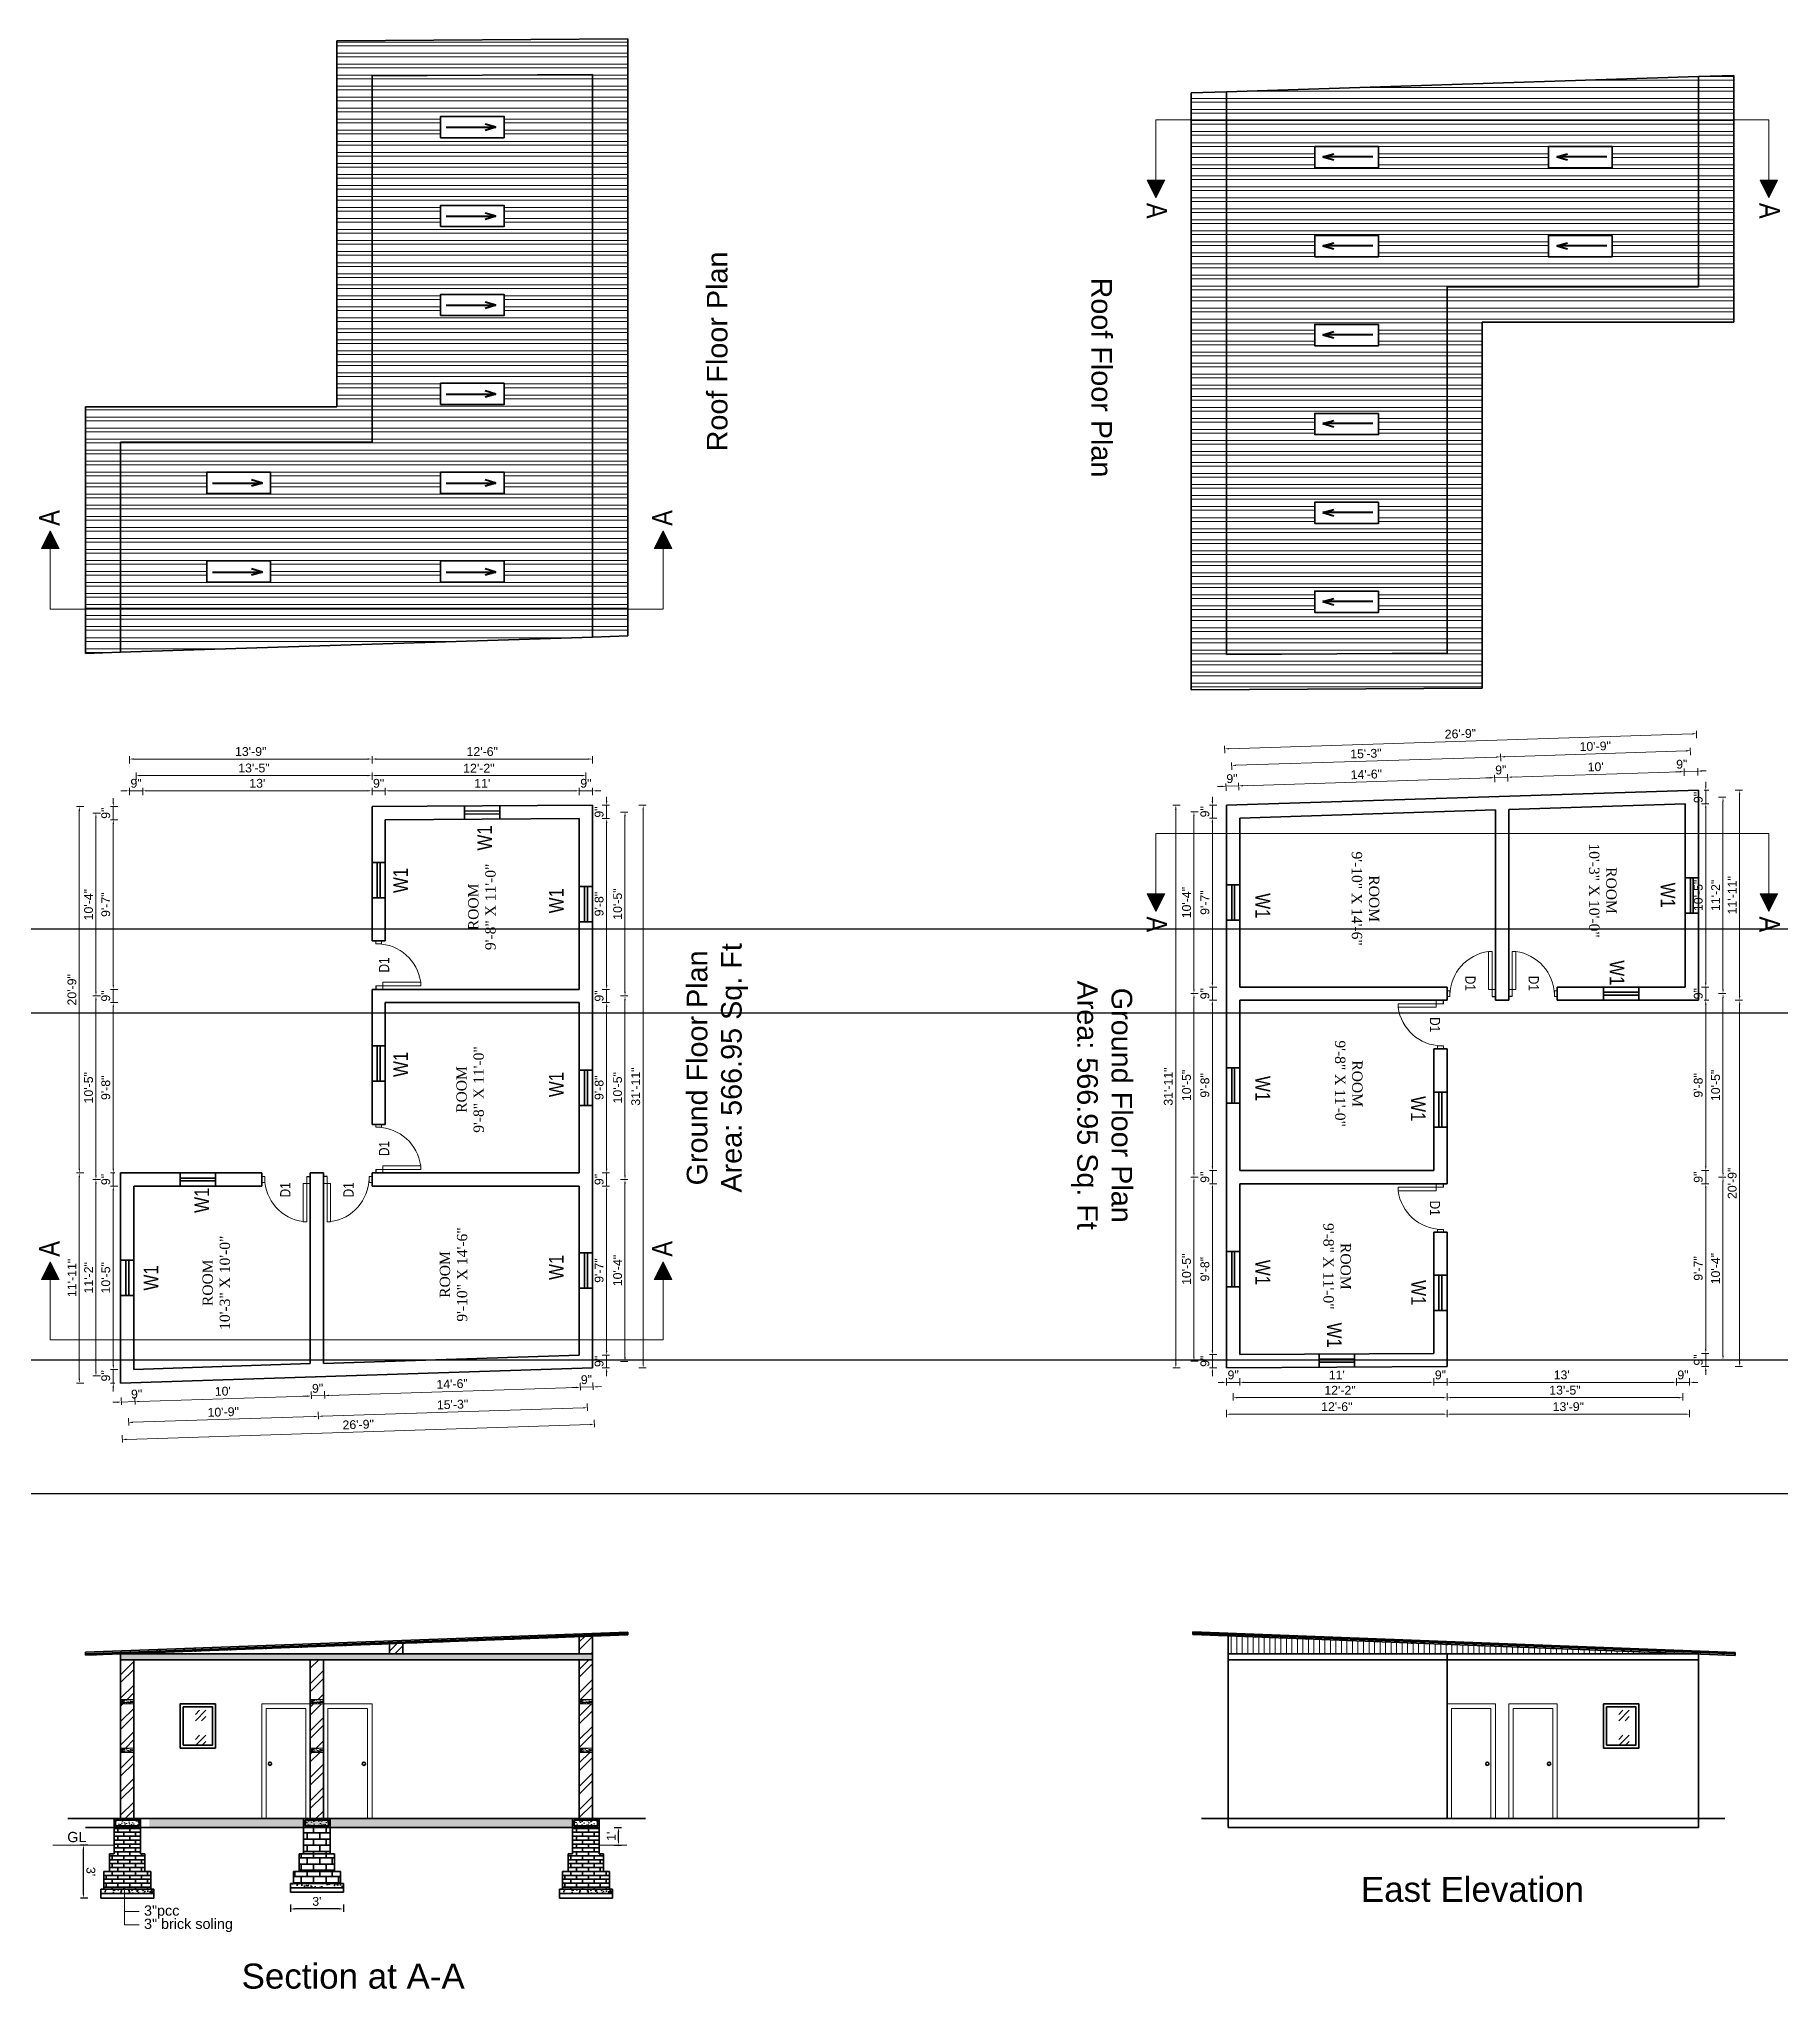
# Model space of a CAD drawing. Header units: inches. Extents: x 0 to 383786, y -43792 to 0.
# Drawn here: x 357534 to 358719, y -41339 to -40013 of the extents above; entities that cross this region are included whole.
import ezdxf

# ---------------------------------------------------------------- set-up
doc = ezdxf.new("R2010")
doc.units = ezdxf.units.IN
doc.header["$LTSCALE"] = 2
doc.header["$MEASUREMENT"] = 0
doc.header["$PDMODE"] = 34
doc.layers.get('0').update_dxf_attribs({"linetype": 'CONTINUOUS'})
doc.layers.get('DEFPOINTS').update_dxf_attribs({"color": 141, "linetype": 'CONTINUOUS'})
for name, color, linetype, lineweight in [('DIM_LINE', 173, 'CONTINUOUS', 20), ('dimension', 160, 'CONTINUOUS', 15), ('door', 20, 'CONTINUOUS', 35), ('steps', 253, 'CONTINUOUS', 20), ('truss', 1, 'CONTINUOUS', 25), ('WALL - A', 1, 'CONTINUOUS', 40)]:
    doc.layers.add(name, color=color, linetype=linetype, lineweight=lineweight)
doc.styles.add('Lettring Text', font='arial.ttf')
doc.styles.get("Standard").update_dxf_attribs({"font": 'ARIALN.TTF'})
doc.dimstyles.new('Copy of Standard', dxfattribs={"dimtxt": 6, "dimasz": 2.875, "dimexe": 2, "dimexo": 4, "dimgap": 2, "dimtad": 1, "dimdec": 0, "dimrnd": 1, "dimzin": 0, "dimdsep": 46, "dimlunit": 4, "dimtxsty": 'Lettring Text', "dimcen": 0.1, "dimclrd": 7, "dimclre": 7, "dimclrt": 7, "dimazin": 0, "dimtfac": 0.645, "dimtdec": 0, "dimtmove": 1, "dimatfit": 0, "dimfxl": 3, "dimfxlon": 1, "dimtfillclr": 256, "dimtolj": 1, "dimtzin": 0, "dimlwd": -1, "dimlwe": -1, "dimarcsym": 2})
pattern_1 = [(180, (316989.322, -406984.7445), (-5e-16, -7.5), []), (180, (316986.822, -406982.2445), (-5e-16, -7.5), [])]
pattern_2 = [(45, (1210.717, -4879.539), (-7.9549513, 7.9549513), []), (45, (1216.021, -4879.539), (-7.9549513, 7.9549513), [])]
pattern_3 = [(45, (1216.717, -4879.539), (-7.9549513, 7.9549513), []), (45, (1222.021, -4879.539), (-7.9549513, 7.9549513), [])]
pattern_4 = [(45, (1186.753, -4879.539), (-7.9549513, 7.9549513), []), (45, (1192.056, -4879.539), (-7.9549513, 7.9549513), [])]
pattern_5 = [(0, (389919.053, 38030.0555), (0, 4.25), []), (90, (389919.053, 38030.0555), (-8.5, 5e-16), [4.25, -4.25]), (90, (389923.303, 38030.0555), (-8.5, 5e-16), [-4.25, 4.25])]
pattern_6 = [(360, (399263.546, 326516.858), (1e-15, 7.5), []), (360, (399266.046, 326514.358), (1e-15, 7.5), [])]

msp = doc.modelspace()

# ---------------------------------------------------------------- texts
at = {"color": 7, "linetype": 'ByBlock', "lineweight": 5}
for s, insert, char_height, width, attachment_point, rotation in [('A', (358301.7, -40134.8), 14, 26.58, 3, 270), ('A', (358718.6, -40134.8), 14, 26.58, 3, 270), ('{\\fArial CE|b0|i0|c0|p34;Roof\\fArial CE|b0|i0|c238|p34; Floor Plan}', (357995.7, -40225.1), 14, 235.547, 5, 90), ('{\\fArial CE|b0|i0|c0|p34;Roof\\fArial CE|b0|i0|c238|p34; Floor Plan}', (358257.1, -40242.8), 14, 235.547, 5, 270), ('A', (357534.3, -40333), 14, 26.58, 3, 90), ('A', (357951.2, -40333), 14, 26.58, 3, 90), ('W1', (357832.4, -40564.5), 10, 44.166, 1, 90), ('W1', (357775.2, -40593.4), 10, 44.166, 1, 90), ('W1', (358647.4, -40586.3), 10, 44.166, 1, 270), ('W1', (357881.1, -40607.2), 10, 44.166, 1, 90), ('W1', (358371.8, -40593.5), 10, 44.166, 1, 270), ('A', (358301.7, -40620), 14, 26.58, 3, 270), ('A', (358718.6, -40620), 14, 26.58, 3, 270), ('{\\fArial CE|b0|i0|c238|p34;Ground Floor Plan\\PArea: \\fArial CE|b0|i0|c0|p34;566.95\\fArial CE|b0|i0|c238|p34; Sq. Ft}', (357995.7, -40712.3), 14, 235.547, 5, 90), ('W1', (358612.8, -40639.1), 10, 44.166, 1, 270), ('{\\fArial CE|b0|i0|c238|p34;Ground Floor Plan\\PArea: \\fArial CE|b0|i0|c0|p34;566.95\\fArial CE|b0|i0|c238|p34; Sq. Ft}', (358257.1, -40737.7), 14, 235.547, 5, 270), ('W1', (357775.3, -40718.5), 10, 44.166, 1, 90), ('W1', (357881.1, -40732.2), 10, 44.166, 1, 90), ('W1', (358371.8, -40717.8), 10, 44.166, 1, 270), ('W1', (358477.5, -40731.5), 10, 44.166, 1, 270), ('W1', (357640, -40810.9), 10, 44.166, 1, 90), ('A', (357534.3, -40830), 14, 26.58, 3, 90), ('W1', (357881.1, -40856.5), 10, 44.166, 1, 90), ('A', (357951.2, -40830), 14, 26.58, 3, 90), ('W1', (357605.5, -40863.7), 10, 44.166, 1, 90), ('W1', (358371.8, -40842.8), 10, 44.166, 1, 270), ('W1', (358477.7, -40856.6), 10, 44.166, 1, 270), ('W1', (358420.5, -40885.5), 10, 44.166, 1, 270)]:
    msp.add_mtext(s, dxfattribs=dict(at, insert=insert, char_height=char_height, width=width, attachment_point=attachment_point, rotation=rotation))
for s, insert, char_height, width, attachment_point in [('{\\fArial CE|b0|i0|c0|p34;GL}', (357553.5, -41231.8), 7, 174.101, 1), ('{\\fArial CE|b0|i0|c238|p34;\\P\\fArial CE|b0|i0|c0|p34;\\H2.8333x;East\\fArial CE|b0|i0|c238|p34; El\\fArial CE|b0|i0|c0|p34;e\\fArial CE|b0|i0|c238|p34;vation}', (358509.4, -41266), 6, 195.297, 5), ("{\\fArial CE|b0|i0|c238|p34;3'}'{\\fArial CE|b0|i0|c238|p34;pcc}", (357605.7, -41281.8), 7, 174.101, 1), ("{\\fArial CE|b0|i0|c238|p34;3'}'{\\fArial CE|b0|i0|c238|p34; brick soling}", (357605.7, -41290.8), 7, 174.101, 1), ('{\\fArial CE|b0|i0|c238|p34;\\P\\fArial CE|b0|i0|c0|p34;\\H2.8333x;Section at A-A}', (357748, -41325), 6, 195.297, 5)]:
    msp.add_mtext(s, dxfattribs=dict(at, insert=insert, char_height=char_height, width=width, attachment_point=attachment_point))
at = {"layer": 'steps', "color": 7, "ltscale": 0.3, "char_height": 7, "width": 70.327, "attachment_point": 2}
for s, insert, rotation in [('{\\fTimes New Roman|b0|i0|c0|p18;ROOM \\P10\'-3" X 10\'-0"}', (358607.4, -40591.7), 270), ('{\\fTimes New Roman|b0|i0|c0|p18;ROOM \\P9\'-8" X 11\'-0"}', (357826.2, -40602.8), 90), ('{\\fTimes New Roman|b0|i0|c0|p18;ROOM \\P9\'-10" X 14\'-6"}', (358446, -40597.2), 270), ('{\\fTimes New Roman|b0|i0|c0|p18;ROOM \\P9\'-8" X 11\'-0"}', (358434.6, -40723), 270), ('{\\fTimes New Roman|b0|i0|c0|p18;ROOM \\P9\'-8" X 11\'-0"}', (357818.2, -40727), 90), ('{\\fTimes New Roman|b0|i0|c0|p18;ROOM \\P10\'-3" X 10\'-0"}', (357645.5, -40858.4), 90), ('{\\fTimes New Roman|b0|i0|c0|p18;ROOM \\P9\'-10" X 14\'-6"}', (357806.9, -40852.8), 90), ('{\\fTimes New Roman|b0|i0|c0|p18;ROOM \\P9\'-8" X 11\'-0"}', (358426.7, -40847.2), 270)]:
    msp.add_mtext(s, dxfattribs=dict(at, insert=insert, rotation=rotation))
at = {"layer": 'steps', "color": 7, "ltscale": 0.3, "char_height": 7}
for insert, attachment_point, rotation in [((357772.5, -40642.3), 8, 90), ((358504.5, -40654.8), 8, 270), ((358554.6, -40654.8), 2, 270), ((358480.4, -40682.9), 8, 270), ((357772.5, -40767.1), 8, 90), ((357698.3, -40795.2), 2, 90), ((357748.3, -40795.2), 8, 90), ((358480.4, -40807.7), 8, 270)]:
    msp.add_mtext_dynamic_manual_height_columns('{\\W1;D1}', width=18.621, gutter_width=40, heights=[0], dxfattribs=dict(at, insert=insert, attachment_point=attachment_point, rotation=rotation))

# ---------------------------------------------------------------- blocks, each defined once
blk = doc.blocks.new('*D273')
at = {"layer": 'DEFPOINTS', "color": 0, "ltscale": 0.5, "transparency": 16777216}
for p in [(357584.8, -40917.3), (357598.8, -40917.3), (357589.8, -40926.6)]:
    blk.add_point(p, dxfattribs=at)
at = {"layer": 'steps', "color": 7, "ltscale": 0.5, "transparency": 16777216}
for p, q in [((357587.8, -40917.3), (357582.8, -40917.3)), ((357584.8, -40914.4), (357584.8, -40911.5)), ((357584.8, -40926.6), (357584.8, -40917.3)), ((357585.8, -40926.6), (357582.8, -40926.6)), ((357584.8, -40929.5), (357584.8, -40932.3))]:
    blk.add_line(p, q, dxfattribs=at)
for points in [[(357584.3, -40914.4), (357585.3, -40914.4), (357584.8, -40917.3)], [(357584.3, -40929.5), (357585.3, -40929.5), (357584.8, -40926.6)]]:
    blk.add_solid(points, dxfattribs=at)
at = {"layer": 'steps', "color": 7, "ltscale": 0.5, "transparency": 16777216, "insert": (357579.7, -40921.7), "char_height": 6, "attachment_point": 5, "rotation": 90, "style": 'Lettring Text'}
blk.add_mtext('\\A1;9"', dxfattribs=at)
blk = doc.blocks.new('*D274')
at = {"layer": 'DEFPOINTS', "color": 0, "ltscale": 0.5, "transparency": 16777216}
for p in [(357584.8, -40792.7), (357598.8, -40792.7), (357598.8, -40917.3)]:
    blk.add_point(p, dxfattribs=at)
at = {"layer": 'steps', "color": 7, "ltscale": 0.5, "transparency": 16777216}
for p, q in [((357587.8, -40792.7), (357582.8, -40792.7)), ((357584.8, -40914.4), (357584.8, -40795.6)), ((357587.8, -40917.3), (357582.8, -40917.3))]:
    blk.add_line(p, q, dxfattribs=at)
for points in [[(357584.3, -40795.6), (357585.3, -40795.6), (357584.8, -40792.7)], [(357584.3, -40914.4), (357585.3, -40914.4), (357584.8, -40917.3)]]:
    blk.add_solid(points, dxfattribs=at)
at = {"layer": 'steps', "color": 7, "ltscale": 0.5, "transparency": 16777216, "insert": (357579.7, -40855), "char_height": 6, "attachment_point": 5, "rotation": 90, "style": 'Lettring Text'}
blk.add_mtext('\\A1;10\'-5"', dxfattribs=at)
blk = doc.blocks.new('*D275')
at = {"layer": 'DEFPOINTS', "color": 0, "ltscale": 0.5, "transparency": 16777216}
for p in [(357584.8, -40783.7), (357589.8, -40783.7), (357598.8, -40792.7)]:
    blk.add_point(p, dxfattribs=at)
at = {"layer": 'steps', "color": 7, "ltscale": 0.5, "transparency": 16777216}
for p, q in [((357585.8, -40783.7), (357582.8, -40783.7)), ((357584.8, -40780.8), (357584.8, -40778)), ((357584.8, -40792.7), (357584.8, -40783.7)), ((357587.8, -40792.7), (357582.8, -40792.7)), ((357584.8, -40795.6), (357584.8, -40798.5))]:
    blk.add_line(p, q, dxfattribs=at)
for points in [[(357584.3, -40780.8), (357585.3, -40780.8), (357584.8, -40783.7)], [(357584.3, -40795.6), (357585.3, -40795.6), (357584.8, -40792.7)]]:
    blk.add_solid(points, dxfattribs=at)
at = {"layer": 'steps', "color": 7, "ltscale": 0.5, "transparency": 16777216, "insert": (357579.7, -40788.2), "char_height": 6, "attachment_point": 5, "rotation": 90, "style": 'Lettring Text'}
blk.add_mtext('\\A1;9"', dxfattribs=at)
blk = doc.blocks.new('*D276')
at = {"layer": 'DEFPOINTS', "color": 0, "ltscale": 0.5, "transparency": 16777216}
for p in [(357573, -40788.2), (357594.3, -40788.2), (357594.3, -40921.7)]:
    blk.add_point(p, dxfattribs=at)
at = {"layer": 'steps', "color": 7, "ltscale": 0.5, "transparency": 16777216}
for p, q in [((357576, -40788.2), (357571, -40788.2)), ((357573, -40918.9), (357573, -40791.1)), ((357576, -40921.7), (357571, -40921.7))]:
    blk.add_line(p, q, dxfattribs=at)
for points in [[(357572.5, -40791.1), (357573.5, -40791.1), (357573, -40788.2)], [(357572.5, -40918.9), (357573.5, -40918.9), (357573, -40921.7)]]:
    blk.add_solid(points, dxfattribs=at)
at = {"layer": 'steps', "color": 7, "ltscale": 0.5, "transparency": 16777216, "insert": (357568, -40855), "char_height": 6, "attachment_point": 5, "rotation": 90, "style": 'Lettring Text'}
blk.add_mtext('\\A1;11\'-2"', dxfattribs=at)
blk = doc.blocks.new('*D277')
at = {"layer": 'DEFPOINTS', "color": 0, "ltscale": 0.5, "transparency": 16777216}
for p in [(357561.7, -40783.7), (357589.8, -40783.7), (357589.8, -40926.6)]:
    blk.add_point(p, dxfattribs=at)
at = {"layer": 'steps', "color": 7, "ltscale": 0.5, "transparency": 16777216}
for p, q in [((357564.7, -40783.7), (357559.7, -40783.7)), ((357561.7, -40923.7), (357561.7, -40786.6)), ((357564.7, -40926.6), (357559.7, -40926.6))]:
    blk.add_line(p, q, dxfattribs=at)
for points in [[(357561.2, -40786.6), (357562.2, -40786.6), (357561.7, -40783.7)], [(357561.2, -40923.7), (357562.2, -40923.7), (357561.7, -40926.6)]]:
    blk.add_solid(points, dxfattribs=at)
at = {"layer": 'steps', "color": 7, "ltscale": 0.5, "transparency": 16777216, "insert": (357556.7, -40855.1), "char_height": 6, "attachment_point": 5, "rotation": 90, "style": 'Lettring Text'}
blk.add_mtext('\\A1;11\'-11"', dxfattribs=at)
blk = doc.blocks.new('*D278')
at = {"layer": 'DEFPOINTS', "color": 0, "ltscale": 0.5, "transparency": 16777216}
for p in [(357901.8, -40907.6), (357910.8, -40916.3), (357920.4, -40907.6)]:
    blk.add_point(p, dxfattribs=at)
at = {"layer": 'steps', "color": 7, "ltscale": 0.5, "transparency": 16777216}
for p, q in [((357920.4, -40904.7), (357920.4, -40901.8)), ((357917.4, -40907.6), (357922.4, -40907.6)), ((357917.4, -40916.3), (357922.4, -40916.3)), ((357920.4, -40916.3), (357920.4, -40907.6)), ((357920.4, -40919.2), (357920.4, -40922))]:
    blk.add_line(p, q, dxfattribs=at)
for points in [[(357919.9, -40904.7), (357920.9, -40904.7), (357920.4, -40907.6)], [(357919.9, -40919.2), (357920.9, -40919.2), (357920.4, -40916.3)]]:
    blk.add_solid(points, dxfattribs=at)
at = {"layer": 'steps', "color": 7, "ltscale": 0.5, "transparency": 16777216, "insert": (357915.3, -40911.9), "char_height": 6, "attachment_point": 5, "rotation": 90, "style": 'Lettring Text'}
blk.add_mtext('\\A1;9"', dxfattribs=at)
blk = doc.blocks.new('*D279')
at = {"layer": 'DEFPOINTS', "color": 0, "ltscale": 0.5, "transparency": 16777216}
for p in [(357910.8, -40792.7), (357920.4, -40792.7), (357901.8, -40907.6)]:
    blk.add_point(p, dxfattribs=at)
at = {"layer": 'steps', "color": 7, "ltscale": 0.5, "transparency": 16777216}
for p, q in [((357917.4, -40792.7), (357922.4, -40792.7)), ((357920.4, -40904.7), (357920.4, -40795.6)), ((357917.4, -40907.6), (357922.4, -40907.6))]:
    blk.add_line(p, q, dxfattribs=at)
for points in [[(357919.9, -40795.6), (357920.9, -40795.6), (357920.4, -40792.7)], [(357919.9, -40904.7), (357920.9, -40904.7), (357920.4, -40907.6)]]:
    blk.add_solid(points, dxfattribs=at)
at = {"layer": 'steps', "color": 7, "ltscale": 0.5, "transparency": 16777216, "insert": (357915.3, -40850.1), "char_height": 6, "attachment_point": 5, "rotation": 90, "style": 'Lettring Text'}
blk.add_mtext('\\A1;9\'-7"', dxfattribs=at)
blk = doc.blocks.new('*D280')
at = {"layer": 'DEFPOINTS', "color": 0, "ltscale": 0.5, "transparency": 16777216}
for p in [(357910.8, -40783.7), (357920.4, -40783.7), (357910.8, -40792.7)]:
    blk.add_point(p, dxfattribs=at)
at = {"layer": 'steps', "color": 7, "ltscale": 0.5, "transparency": 16777216}
for p, q in [((357917.4, -40783.7), (357922.4, -40783.7)), ((357920.4, -40780.8), (357920.4, -40778)), ((357920.4, -40792.7), (357920.4, -40783.7)), ((357917.4, -40792.7), (357922.4, -40792.7)), ((357920.4, -40795.6), (357920.4, -40798.5))]:
    blk.add_line(p, q, dxfattribs=at)
for points in [[(357919.9, -40780.8), (357920.9, -40780.8), (357920.4, -40783.7)], [(357919.9, -40795.6), (357920.9, -40795.6), (357920.4, -40792.7)]]:
    blk.add_solid(points, dxfattribs=at)
at = {"layer": 'steps', "color": 7, "ltscale": 0.5, "transparency": 16777216, "insert": (357915.3, -40788.2), "char_height": 6, "attachment_point": 5, "rotation": 90, "style": 'Lettring Text'}
blk.add_mtext('\\A1;9"', dxfattribs=at)
blk = doc.blocks.new('*D281')
at = {"layer": 'DEFPOINTS', "color": 0, "ltscale": 0.5, "transparency": 16777216}
for p in [(357901.8, -40667.9), (357920.4, -40667.9), (357910.8, -40783.7)]:
    blk.add_point(p, dxfattribs=at)
at = {"layer": 'steps', "color": 7, "ltscale": 0.5, "transparency": 16777216}
for p, q in [((357917.4, -40667.9), (357922.4, -40667.9)), ((357920.4, -40780.8), (357920.4, -40670.8)), ((357917.4, -40783.7), (357922.4, -40783.7))]:
    blk.add_line(p, q, dxfattribs=at)
for points in [[(357919.9, -40670.8), (357920.9, -40670.8), (357920.4, -40667.9)], [(357919.9, -40780.8), (357920.9, -40780.8), (357920.4, -40783.7)]]:
    blk.add_solid(points, dxfattribs=at)
at = {"layer": 'steps', "color": 7, "ltscale": 0.5, "transparency": 16777216, "insert": (357915.3, -40725.8), "char_height": 6, "attachment_point": 5, "rotation": 90, "style": 'Lettring Text'}
blk.add_mtext('\\A1;9\'-8"', dxfattribs=at)
blk = doc.blocks.new('*D282')
at = {"layer": 'DEFPOINTS', "color": 0, "ltscale": 0.5, "transparency": 16777216}
for p in [(357901.8, -40667.9), (357910.8, -40658.9), (357920.4, -40658.9)]:
    blk.add_point(p, dxfattribs=at)
at = {"layer": 'steps', "color": 7, "ltscale": 0.5, "transparency": 16777216}
for p, q in [((357920.4, -40656), (357920.4, -40653.2)), ((357917.4, -40658.9), (357922.4, -40658.9)), ((357917.4, -40667.9), (357922.4, -40667.9)), ((357920.4, -40667.9), (357920.4, -40658.9)), ((357920.4, -40670.8), (357920.4, -40673.7))]:
    blk.add_line(p, q, dxfattribs=at)
for points in [[(357919.9, -40656), (357920.9, -40656), (357920.4, -40658.9)], [(357919.9, -40670.8), (357920.9, -40670.8), (357920.4, -40667.9)]]:
    blk.add_solid(points, dxfattribs=at)
at = {"layer": 'steps', "color": 7, "ltscale": 0.5, "transparency": 16777216, "insert": (357915.3, -40663.4), "char_height": 6, "attachment_point": 5, "rotation": 90, "style": 'Lettring Text'}
blk.add_mtext('\\A1;9"', dxfattribs=at)
blk = doc.blocks.new('*D283')
at = {"layer": 'DEFPOINTS', "color": 0, "ltscale": 0.5, "transparency": 16777216}
for p in [(357901.8, -40542.8), (357920.4, -40542.8), (357910.8, -40658.9)]:
    blk.add_point(p, dxfattribs=at)
at = {"layer": 'steps', "color": 7, "ltscale": 0.5, "transparency": 16777216}
for p, q in [((357917.4, -40542.8), (357922.4, -40542.8)), ((357920.4, -40656), (357920.4, -40545.7)), ((357917.4, -40658.9), (357922.4, -40658.9))]:
    blk.add_line(p, q, dxfattribs=at)
for points in [[(357919.9, -40545.7), (357920.9, -40545.7), (357920.4, -40542.8)], [(357919.9, -40656), (357920.9, -40656), (357920.4, -40658.9)]]:
    blk.add_solid(points, dxfattribs=at)
at = {"layer": 'steps', "color": 7, "ltscale": 0.5, "transparency": 16777216, "insert": (357915.3, -40600.9), "char_height": 6, "attachment_point": 5, "rotation": 90, "style": 'Lettring Text'}
blk.add_mtext('\\A1;9\'-8"', dxfattribs=at)
blk = doc.blocks.new('*D284')
at = {"layer": 'DEFPOINTS', "color": 0, "ltscale": 0.5, "transparency": 16777216}
for p in [(357910.8, -40533.7), (357920.4, -40533.7), (357901.8, -40542.8)]:
    blk.add_point(p, dxfattribs=at)
at = {"layer": 'steps', "color": 7, "ltscale": 0.5, "transparency": 16777216}
for p, q in [((357917.4, -40533.7), (357922.4, -40533.7)), ((357920.4, -40530.9), (357920.4, -40528)), ((357920.4, -40542.8), (357920.4, -40533.7)), ((357917.4, -40542.8), (357922.4, -40542.8)), ((357920.4, -40545.7), (357920.4, -40548.5))]:
    blk.add_line(p, q, dxfattribs=at)
for points in [[(357919.9, -40530.9), (357920.9, -40530.9), (357920.4, -40533.7)], [(357919.9, -40545.7), (357920.9, -40545.7), (357920.4, -40542.8)]]:
    blk.add_solid(points, dxfattribs=at)
at = {"layer": 'steps', "color": 7, "ltscale": 0.5, "transparency": 16777216, "insert": (357915.3, -40538.3), "char_height": 6, "attachment_point": 5, "rotation": 90, "style": 'Lettring Text'}
blk.add_mtext('\\A1;9"', dxfattribs=at)
blk = doc.blocks.new('*D285')
at = {"layer": 'DEFPOINTS', "color": 0, "ltscale": 0.5, "transparency": 16777216}
for p in [(357906.3, -40788.2), (357932.9, -40788.2), (357906.3, -40911.9)]:
    blk.add_point(p, dxfattribs=at)
at = {"layer": 'steps', "color": 7, "ltscale": 0.5, "transparency": 16777216}
for p, q in [((357929.9, -40788.2), (357934.9, -40788.2)), ((357932.9, -40909.1), (357932.9, -40791.1)), ((357929.9, -40911.9), (357934.9, -40911.9))]:
    blk.add_line(p, q, dxfattribs=at)
for points in [[(357932.4, -40791.1), (357933.4, -40791.1), (357932.9, -40788.2)], [(357932.4, -40909.1), (357933.4, -40909.1), (357932.9, -40911.9)]]:
    blk.add_solid(points, dxfattribs=at)
at = {"layer": 'steps', "color": 7, "ltscale": 0.5, "transparency": 16777216, "insert": (357927.9, -40850.1), "char_height": 6, "attachment_point": 5, "rotation": 90, "style": 'Lettring Text'}
blk.add_mtext('\\A1;10\'-4"', dxfattribs=at)
blk = doc.blocks.new('*D286')
at = {"layer": 'DEFPOINTS', "color": 0, "ltscale": 0.5, "transparency": 16777216}
for p in [(357906.3, -40663.4), (357932.9, -40663.4), (357906.3, -40788.2)]:
    blk.add_point(p, dxfattribs=at)
at = {"layer": 'steps', "color": 7, "ltscale": 0.5, "transparency": 16777216}
for p, q in [((357929.9, -40663.4), (357934.9, -40663.4)), ((357932.9, -40785.3), (357932.9, -40666.3)), ((357929.9, -40788.2), (357934.9, -40788.2))]:
    blk.add_line(p, q, dxfattribs=at)
for points in [[(357932.4, -40666.3), (357933.4, -40666.3), (357932.9, -40663.4)], [(357932.4, -40785.3), (357933.4, -40785.3), (357932.9, -40788.2)]]:
    blk.add_solid(points, dxfattribs=at)
at = {"layer": 'steps', "color": 7, "ltscale": 0.5, "transparency": 16777216, "insert": (357927.9, -40725.8), "char_height": 6, "attachment_point": 5, "rotation": 90, "style": 'Lettring Text'}
blk.add_mtext('\\A1;10\'-5"', dxfattribs=at)
blk = doc.blocks.new('*D287')
at = {"layer": 'DEFPOINTS', "color": 0, "ltscale": 0.5, "transparency": 16777216}
for p in [(357906.3, -40538.3), (357932.9, -40538.3), (357906.3, -40663.4)]:
    blk.add_point(p, dxfattribs=at)
at = {"layer": 'steps', "color": 7, "ltscale": 0.5, "transparency": 16777216}
for p, q in [((357929.9, -40538.3), (357934.9, -40538.3)), ((357932.9, -40660.5), (357932.9, -40541.2)), ((357929.9, -40663.4), (357934.9, -40663.4))]:
    blk.add_line(p, q, dxfattribs=at)
for points in [[(357932.4, -40541.2), (357933.4, -40541.2), (357932.9, -40538.3)], [(357932.4, -40660.5), (357933.4, -40660.5), (357932.9, -40663.4)]]:
    blk.add_solid(points, dxfattribs=at)
at = {"layer": 'steps', "color": 7, "ltscale": 0.5, "transparency": 16777216, "insert": (357927.9, -40600.9), "char_height": 6, "attachment_point": 5, "rotation": 90, "style": 'Lettring Text'}
blk.add_mtext('\\A1;10\'-5"', dxfattribs=at)
blk = doc.blocks.new('*D288')
at = {"layer": 'DEFPOINTS', "color": 0, "ltscale": 0.5, "transparency": 16777216}
for p in [(357910.8, -40533.7), (357945.3, -40533.7), (357910.8, -40916.3)]:
    blk.add_point(p, dxfattribs=at)
at = {"layer": 'steps', "color": 7, "ltscale": 0.5, "transparency": 16777216}
for p, q in [((357942.3, -40533.7), (357947.3, -40533.7)), ((357945.3, -40913.4), (357945.3, -40536.6)), ((357942.3, -40916.3), (357947.3, -40916.3))]:
    blk.add_line(p, q, dxfattribs=at)
for points in [[(357944.8, -40536.6), (357945.7, -40536.6), (357945.3, -40533.7)], [(357944.8, -40913.4), (357945.7, -40913.4), (357945.3, -40916.3)]]:
    blk.add_solid(points, dxfattribs=at)
at = {"layer": 'steps', "color": 7, "ltscale": 0.5, "transparency": 16777216, "insert": (357940.2, -40725), "char_height": 6, "attachment_point": 5, "rotation": 90, "style": 'Lettring Text'}
blk.add_mtext('\\A1;31\'-11"', dxfattribs=at)
blk = doc.blocks.new('*D289')
at = {"layer": 'DEFPOINTS', "color": 0, "ltscale": 0.5, "transparency": 16777216}
for p in [(357598.8, -40917.3), (357718.8, -40913.4), (357719.5, -40935.4)]:
    blk.add_point(p, dxfattribs=at)
at = {"layer": 'steps', "color": 7, "ltscale": 0.5, "transparency": 16777216}
for p, q in [((357719.4, -40932.4), (357719.6, -40937.4)), ((357599.4, -40936.2), (357599.6, -40941.2)), ((357602.4, -40939.1), (357716.6, -40935.5))]:
    blk.add_line(p, q, dxfattribs=at)
for points in [[(357602.4, -40938.7), (357602.4, -40939.6), (357599.5, -40939.2)], [(357716.6, -40935), (357716.6, -40936), (357719.5, -40935.4)]]:
    blk.add_solid(points, dxfattribs=at)
at = {"layer": 'steps', "color": 7, "ltscale": 0.5, "transparency": 16777216, "insert": (357659.3, -40932.2), "char_height": 6, "attachment_point": 5, "rotation": 1.8384, "style": 'Lettring Text'}
blk.add_mtext("\\A1;10'", dxfattribs=at)
blk = doc.blocks.new('*D290')
at = {"layer": 'DEFPOINTS', "color": 0, "ltscale": 0.5, "transparency": 16777216}
for p in [(357598.8, -40917.3), (357589.8, -40926.6), (357590.2, -40939.5)]:
    blk.add_point(p, dxfattribs=at)
at = {"layer": 'steps', "color": 7, "ltscale": 0.5, "transparency": 16777216}
for p, q in [((357587.3, -40939.6), (357584.5, -40939.7)), ((357590.1, -40936.5), (357590.3, -40941.5)), ((357599.5, -40939.2), (357590.2, -40939.5)), ((357599.4, -40936.2), (357599.6, -40941.2)), ((357602.4, -40939.1), (357605.2, -40939))]:
    blk.add_line(p, q, dxfattribs=at)
for points in [[(357587.3, -40939.1), (357587.4, -40940.1), (357590.2, -40939.5)], [(357602.4, -40938.7), (357602.4, -40939.6), (357599.5, -40939.2)]]:
    blk.add_solid(points, dxfattribs=at)
at = {"layer": 'steps', "color": 7, "ltscale": 0.5, "transparency": 16777216, "insert": (357600.7, -40934.1), "char_height": 6, "attachment_point": 5, "rotation": 1.8384, "style": 'Lettring Text'}
blk.add_mtext('\\A1;9"', dxfattribs=at)
blk = doc.blocks.new('*D291')
at = {"layer": 'DEFPOINTS', "color": 0, "ltscale": 0.5, "transparency": 16777216}
for p in [(357718.8, -40913.4), (357727.8, -40913.2), (357728.5, -40935.1)]:
    blk.add_point(p, dxfattribs=at)
at = {"layer": 'steps', "color": 7, "ltscale": 0.5, "transparency": 16777216}
for p, q in [((357719.4, -40932.4), (357719.6, -40937.4)), ((357728.4, -40932.1), (357728.6, -40937.1)), ((357716.6, -40935.5), (357713.8, -40935.6)), ((357719.5, -40935.4), (357728.5, -40935.1)), ((357731.4, -40935), (357734.2, -40934.9))]:
    blk.add_line(p, q, dxfattribs=at)
for points in [[(357716.6, -40935), (357716.6, -40936), (357719.5, -40935.4)], [(357731.4, -40934.5), (357731.4, -40935.5), (357728.5, -40935.1)]]:
    blk.add_solid(points, dxfattribs=at)
at = {"layer": 'steps', "color": 7, "ltscale": 0.5, "transparency": 16777216, "insert": (357723.8, -40930.2), "char_height": 6, "attachment_point": 5, "rotation": 1.8384, "style": 'Lettring Text'}
blk.add_mtext('\\A1;9"', dxfattribs=at)
blk = doc.blocks.new('*D292')
at = {"layer": 'DEFPOINTS', "color": 0, "ltscale": 0.5, "transparency": 16777216}
for p in [(357727.8, -40913.2), (357901.8, -40907.6), (357902.5, -40929.5)]:
    blk.add_point(p, dxfattribs=at)
at = {"layer": 'steps', "color": 7, "ltscale": 0.5, "transparency": 16777216}
for p, q in [((357728.4, -40932.1), (357728.6, -40937.1)), ((357731.4, -40935), (357899.6, -40929.6)), ((357902.4, -40926.5), (357902.6, -40931.5))]:
    blk.add_line(p, q, dxfattribs=at)
for points in [[(357899.6, -40929.1), (357899.6, -40930.1), (357902.5, -40929.5)], [(357731.4, -40934.5), (357731.4, -40935.5), (357728.5, -40935.1)]]:
    blk.add_solid(points, dxfattribs=at)
at = {"layer": 'steps', "color": 7, "ltscale": 0.5, "transparency": 16777216, "insert": (357815.3, -40927.2), "char_height": 6, "attachment_point": 5, "rotation": 1.8384, "style": 'Lettring Text'}
blk.add_mtext('\\A1;14\'-6"', dxfattribs=at)
blk = doc.blocks.new('*D293')
at = {"layer": 'DEFPOINTS', "color": 0, "ltscale": 0.5, "transparency": 16777216}
for p in [(357901.8, -40907.6), (357910.8, -40916.3), (357911.2, -40929.2)]:
    blk.add_point(p, dxfattribs=at)
at = {"layer": 'steps', "color": 7, "ltscale": 0.5, "transparency": 16777216}
for p, q in [((357899.6, -40929.6), (357896.8, -40929.7)), ((357902.4, -40926.5), (357902.6, -40931.5)), ((357902.5, -40929.5), (357911.2, -40929.2)), ((357911.1, -40926.2), (357911.3, -40931.2)), ((357914.1, -40929.1), (357917, -40929))]:
    blk.add_line(p, q, dxfattribs=at)
for points in [[(357899.6, -40929.1), (357899.6, -40930.1), (357902.5, -40929.5)], [(357914.1, -40928.7), (357914.1, -40929.6), (357911.2, -40929.2)]]:
    blk.add_solid(points, dxfattribs=at)
at = {"layer": 'steps', "color": 7, "ltscale": 0.5, "transparency": 16777216, "insert": (357906.7, -40924.3), "char_height": 6, "attachment_point": 5, "rotation": 1.8384, "style": 'Lettring Text'}
blk.add_mtext('\\A1;9"', dxfattribs=at)
blk = doc.blocks.new('*D294')
at = {"layer": 'DEFPOINTS', "color": 0, "ltscale": 0.5, "transparency": 16777216}
for p in [(357723.3, -40917.8), (357594.3, -40921.9), (357724.3, -40949.2)]:
    blk.add_point(p, dxfattribs=at)
at = {"layer": 'steps', "color": 7, "ltscale": 0.5, "transparency": 16777216}
for p, q in [((357724.2, -40946.2), (357724.4, -40951.2)), ((357595.2, -40950.4), (357595.4, -40955.4)), ((357598.2, -40953.3), (357721.4, -40949.3))]:
    blk.add_line(p, q, dxfattribs=at)
for points in [[(357598.2, -40952.8), (357598.2, -40953.8), (357595.3, -40953.4)], [(357721.4, -40948.9), (357721.4, -40949.8), (357724.3, -40949.2)]]:
    blk.add_solid(points, dxfattribs=at)
at = {"layer": 'steps', "color": 7, "ltscale": 0.5, "transparency": 16777216, "insert": (357659.6, -40946.3), "char_height": 6, "attachment_point": 5, "rotation": 1.8384, "style": 'Lettring Text'}
blk.add_mtext('\\A1;10\'-9"', dxfattribs=at)
blk = doc.blocks.new('*D295')
at = {"layer": 'DEFPOINTS', "color": 0, "ltscale": 0.5, "transparency": 16777216}
for p in [(357723.3, -40917.8), (357906.3, -40911.9), (357907.3, -40943.4)]:
    blk.add_point(p, dxfattribs=at)
at = {"layer": 'steps', "color": 7, "ltscale": 0.5, "transparency": 16777216}
for p, q in [((357724.2, -40946.2), (357724.4, -40951.2)), ((357727.2, -40949.2), (357904.4, -40943.5)), ((357907.2, -40940.4), (357907.4, -40945.4))]:
    blk.add_line(p, q, dxfattribs=at)
for points in [[(357904.4, -40943), (357904.4, -40943.9), (357907.3, -40943.4)], [(357727.2, -40948.7), (357727.2, -40949.6), (357724.3, -40949.2)]]:
    blk.add_solid(points, dxfattribs=at)
at = {"layer": 'steps', "color": 7, "ltscale": 0.5, "transparency": 16777216, "insert": (357815.6, -40941.2), "char_height": 6, "attachment_point": 5, "rotation": 1.8384, "style": 'Lettring Text'}
blk.add_mtext('\\A1;15\'-3"', dxfattribs=at)
blk = doc.blocks.new('*D296')
at = {"layer": 'DEFPOINTS', "color": 0, "ltscale": 0.5, "transparency": 16777216}
for p in [(357910.8, -40916.3), (357589.8, -40926.6), (357591, -40965)]:
    blk.add_point(p, dxfattribs=at)
at = {"layer": 'steps', "color": 7, "ltscale": 0.5, "transparency": 16777216}
for p, q in [((357909.2, -40954.8), (357593.9, -40964.9)), ((357911.9, -40951.7), (357912.1, -40956.7)), ((357590.9, -40962), (357591.1, -40967))]:
    blk.add_line(p, q, dxfattribs=at)
for points in [[(357909.1, -40954.3), (357909.2, -40955.2), (357912, -40954.7)], [(357593.9, -40964.4), (357593.9, -40965.4), (357591, -40965)]]:
    blk.add_solid(points, dxfattribs=at)
at = {"layer": 'steps', "color": 7, "ltscale": 0.5, "transparency": 16777216, "insert": (357751.4, -40954.8), "char_height": 6, "attachment_point": 5, "rotation": 1.8384, "style": 'Lettring Text'}
blk.add_mtext('\\A1;26\'-9"', dxfattribs=at)
blk = doc.blocks.new('*D297')
at = {"layer": 'DEFPOINTS', "color": 0, "ltscale": 0.5, "transparency": 16777216}
for p in [(357906.3, -40513.5), (357760.8, -40534.6), (357906.3, -40538.3)]:
    blk.add_point(p, dxfattribs=at)
at = {"layer": 'steps', "color": 7, "ltscale": 0.5, "transparency": 16777216}
for p, q in [((357760.8, -40516.5), (357760.8, -40511.5)), ((357763.7, -40513.5), (357903.4, -40513.5)), ((357906.3, -40516.5), (357906.3, -40511.5))]:
    blk.add_line(p, q, dxfattribs=at)
for points in [[(357763.7, -40513), (357763.7, -40514), (357760.8, -40513.5)], [(357903.4, -40513), (357903.4, -40514), (357906.3, -40513.5)]]:
    blk.add_solid(points, dxfattribs=at)
at = {"layer": 'steps', "color": 7, "ltscale": 0.5, "transparency": 16777216, "insert": (357833.5, -40508.5), "char_height": 6, "attachment_point": 5, "style": 'Lettring Text'}
blk.add_mtext('\\A1;12\'-2"', dxfattribs=at)
blk = doc.blocks.new('*D298')
at = {"layer": 'DEFPOINTS', "color": 0, "ltscale": 0.5, "transparency": 16777216}
for p in [(357901.8, -40523.9), (357769.8, -40543.6), (357901.8, -40542.8)]:
    blk.add_point(p, dxfattribs=at)
at = {"layer": 'steps', "color": 7, "ltscale": 0.5, "transparency": 16777216}
for p, q in [((357769.8, -40526.9), (357769.8, -40521.9)), ((357901.8, -40526.9), (357901.8, -40521.9)), ((357772.7, -40523.9), (357898.9, -40523.9))]:
    blk.add_line(p, q, dxfattribs=at)
for points in [[(357772.7, -40523.4), (357772.7, -40524.3), (357769.8, -40523.9)], [(357898.9, -40523.4), (357898.9, -40524.3), (357901.8, -40523.9)]]:
    blk.add_solid(points, dxfattribs=at)
at = {"layer": 'steps', "color": 7, "ltscale": 0.5, "transparency": 16777216, "insert": (357835.8, -40518.8), "char_height": 6, "attachment_point": 5, "style": 'Lettring Text'}
blk.add_mtext("\\A1;11'", dxfattribs=at)
blk = doc.blocks.new('*D299')
at = {"layer": 'DEFPOINTS', "color": 0, "ltscale": 0.5, "transparency": 16777216}
for p in [(357760.8, -40523.9), (357760.8, -40534.6), (357769.8, -40543.6)]:
    blk.add_point(p, dxfattribs=at)
at = {"layer": 'steps', "color": 7, "ltscale": 0.5, "transparency": 16777216}
for p, q in [((357760.8, -40526.9), (357760.8, -40521.9)), ((357769.8, -40526.9), (357769.8, -40521.9)), ((357757.9, -40523.9), (357755, -40523.9)), ((357769.8, -40523.9), (357760.8, -40523.9)), ((357772.7, -40523.9), (357775.5, -40523.9))]:
    blk.add_line(p, q, dxfattribs=at)
for points in [[(357757.9, -40523.4), (357757.9, -40524.3), (357760.8, -40523.9)], [(357772.7, -40523.4), (357772.7, -40524.3), (357769.8, -40523.9)]]:
    blk.add_solid(points, dxfattribs=at)
at = {"layer": 'steps', "color": 7, "ltscale": 0.5, "transparency": 16777216, "insert": (357765.3, -40518.8), "char_height": 6, "attachment_point": 5, "style": 'Lettring Text'}
blk.add_mtext('\\A1;9"', dxfattribs=at)
blk = doc.blocks.new('*D300')
at = {"layer": 'DEFPOINTS', "color": 0, "ltscale": 0.5, "transparency": 16777216}
for p in [(357910.8, -40523.9), (357910.8, -40533.7), (357901.8, -40542.8)]:
    blk.add_point(p, dxfattribs=at)
at = {"layer": 'steps', "color": 7, "ltscale": 0.5, "transparency": 16777216}
for p, q in [((357901.8, -40526.9), (357901.8, -40521.9)), ((357910.8, -40526.9), (357910.8, -40521.9)), ((357898.9, -40523.9), (357896, -40523.9)), ((357901.8, -40523.9), (357910.8, -40523.9)), ((357913.7, -40523.9), (357916.5, -40523.9))]:
    blk.add_line(p, q, dxfattribs=at)
for points in [[(357898.9, -40523.4), (357898.9, -40524.3), (357901.8, -40523.9)], [(357913.7, -40523.4), (357913.7, -40524.3), (357910.8, -40523.9)]]:
    blk.add_solid(points, dxfattribs=at)
at = {"layer": 'steps', "color": 7, "ltscale": 0.5, "transparency": 16777216, "insert": (357906.3, -40518.8), "char_height": 6, "attachment_point": 5, "style": 'Lettring Text'}
blk.add_mtext('\\A1;9"', dxfattribs=at)
blk = doc.blocks.new('*D301')
at = {"layer": 'DEFPOINTS', "color": 0, "ltscale": 0.5, "transparency": 16777216}
for p in [(357760.8, -40502.3), (357760.8, -40534.6), (357910.8, -40533.7)]:
    blk.add_point(p, dxfattribs=at)
at = {"layer": 'steps', "color": 7, "ltscale": 0.5, "transparency": 16777216}
for p, q in [((357760.8, -40505.3), (357760.8, -40500.3)), ((357907.9, -40502.3), (357763.7, -40502.3)), ((357910.8, -40505.3), (357910.8, -40500.3))]:
    blk.add_line(p, q, dxfattribs=at)
for points in [[(357763.7, -40501.8), (357763.7, -40502.7), (357760.8, -40502.3)], [(357907.9, -40501.8), (357907.9, -40502.7), (357910.8, -40502.3)]]:
    blk.add_solid(points, dxfattribs=at)
at = {"layer": 'steps', "color": 7, "ltscale": 0.5, "transparency": 16777216, "insert": (357835.8, -40497.2), "char_height": 6, "attachment_point": 5, "style": 'Lettring Text'}
blk.add_mtext('\\A1;12\'-6"', dxfattribs=at)
blk = doc.blocks.new('*D302')
at = {"layer": 'DEFPOINTS', "color": 0, "ltscale": 0.5, "transparency": 16777216}
for p in [(357604.8, -40523.9), (357760.8, -40534.6), (357604.8, -40792.7)]:
    blk.add_point(p, dxfattribs=at)
at = {"layer": 'steps', "color": 7, "ltscale": 0.5, "transparency": 16777216}
for p, q in [((357604.8, -40526.9), (357604.8, -40521.9)), ((357760.8, -40526.9), (357760.8, -40521.9)), ((357757.9, -40523.9), (357607.7, -40523.9))]:
    blk.add_line(p, q, dxfattribs=at)
for points in [[(357607.7, -40523.4), (357607.7, -40524.3), (357604.8, -40523.9)], [(357757.9, -40523.4), (357757.9, -40524.3), (357760.8, -40523.9)]]:
    blk.add_solid(points, dxfattribs=at)
at = {"layer": 'steps', "color": 7, "ltscale": 0.5, "transparency": 16777216, "insert": (357682.8, -40518.8), "char_height": 6, "attachment_point": 5, "style": 'Lettring Text'}
blk.add_mtext("\\A1;13'", dxfattribs=at)
blk = doc.blocks.new('*D303')
at = {"layer": 'DEFPOINTS', "color": 0, "ltscale": 0.5, "transparency": 16777216}
for p in [(357595.8, -40523.9), (357595.8, -40783.7), (357604.8, -40792.7)]:
    blk.add_point(p, dxfattribs=at)
at = {"layer": 'steps', "color": 7, "ltscale": 0.5, "transparency": 16777216}
for p, q in [((357595.8, -40526.9), (357595.8, -40521.9)), ((357604.8, -40526.9), (357604.8, -40521.9)), ((357592.9, -40523.9), (357590, -40523.9)), ((357604.8, -40523.9), (357595.8, -40523.9)), ((357607.7, -40523.9), (357610.5, -40523.9))]:
    blk.add_line(p, q, dxfattribs=at)
for points in [[(357592.9, -40523.4), (357592.9, -40524.3), (357595.8, -40523.9)], [(357607.7, -40523.4), (357607.7, -40524.3), (357604.8, -40523.9)]]:
    blk.add_solid(points, dxfattribs=at)
at = {"layer": 'steps', "color": 7, "ltscale": 0.5, "transparency": 16777216, "insert": (357600.3, -40518.8), "char_height": 6, "attachment_point": 5, "style": 'Lettring Text'}
blk.add_mtext('\\A1;9"', dxfattribs=at)
blk = doc.blocks.new('*D304')
at = {"layer": 'DEFPOINTS', "color": 0, "ltscale": 0.5, "transparency": 16777216}
for p in [(357600.3, -40513.5), (357760.8, -40534.6), (357600.3, -40788.2)]:
    blk.add_point(p, dxfattribs=at)
at = {"layer": 'steps', "color": 7, "ltscale": 0.5, "transparency": 16777216}
for p, q in [((357600.3, -40516.5), (357600.3, -40511.5)), ((357757.9, -40513.5), (357603.2, -40513.5)), ((357760.8, -40516.5), (357760.8, -40511.5))]:
    blk.add_line(p, q, dxfattribs=at)
for points in [[(357603.2, -40513), (357603.2, -40514), (357600.3, -40513.5)], [(357757.9, -40513), (357757.9, -40514), (357760.8, -40513.5)]]:
    blk.add_solid(points, dxfattribs=at)
at = {"layer": 'steps', "color": 7, "ltscale": 0.5, "transparency": 16777216, "insert": (357680.5, -40508.4), "char_height": 6, "attachment_point": 5, "style": 'Lettring Text'}
blk.add_mtext('\\A1;13\'-5"', dxfattribs=at)
blk = doc.blocks.new('*D305')
at = {"layer": 'DEFPOINTS', "color": 0, "ltscale": 0.5, "transparency": 16777216}
for p in [(357595.8, -40502.3), (357760.8, -40534.6), (357595.8, -40783.7)]:
    blk.add_point(p, dxfattribs=at)
at = {"layer": 'steps', "color": 7, "ltscale": 0.5, "transparency": 16777216}
for p, q in [((357595.8, -40505.3), (357595.8, -40500.3)), ((357757.9, -40502.3), (357598.7, -40502.3)), ((357760.8, -40505.3), (357760.8, -40500.3))]:
    blk.add_line(p, q, dxfattribs=at)
for points in [[(357598.7, -40501.8), (357598.7, -40502.7), (357595.8, -40502.3)], [(357757.9, -40501.8), (357757.9, -40502.7), (357760.8, -40502.3)]]:
    blk.add_solid(points, dxfattribs=at)
at = {"layer": 'steps', "color": 7, "ltscale": 0.5, "transparency": 16777216, "insert": (357678.3, -40497.2), "char_height": 6, "attachment_point": 5, "style": 'Lettring Text'}
blk.add_mtext('\\A1;13\'-9"', dxfattribs=at)
blk = doc.blocks.new('*D306')
at = {"layer": 'DEFPOINTS', "color": 0, "ltscale": 0.5, "transparency": 16777216}
for p in [(357584.8, -40667.9), (357769.8, -40667.9), (357589.8, -40783.7)]:
    blk.add_point(p, dxfattribs=at)
at = {"layer": 'steps', "color": 7, "ltscale": 0.5, "transparency": 16777216}
for p, q in [((357587.8, -40667.9), (357582.8, -40667.9)), ((357584.8, -40780.8), (357584.8, -40670.8)), ((357585.8, -40783.7), (357582.8, -40783.7))]:
    blk.add_line(p, q, dxfattribs=at)
for points in [[(357584.3, -40670.8), (357585.3, -40670.8), (357584.8, -40667.9)], [(357584.3, -40780.8), (357585.3, -40780.8), (357584.8, -40783.7)]]:
    blk.add_solid(points, dxfattribs=at)
at = {"layer": 'steps', "color": 7, "ltscale": 0.5, "transparency": 16777216, "insert": (357579.7, -40725.8), "char_height": 6, "attachment_point": 5, "rotation": 90, "style": 'Lettring Text'}
blk.add_mtext('\\A1;9\'-8"', dxfattribs=at)
blk = doc.blocks.new('*D307')
at = {"layer": 'DEFPOINTS', "color": 0, "ltscale": 0.5, "transparency": 16777216}
for p in [(357584.8, -40658.9), (357760.8, -40658.9), (357769.8, -40667.9)]:
    blk.add_point(p, dxfattribs=at)
at = {"layer": 'steps', "color": 7, "ltscale": 0.5, "transparency": 16777216}
for p, q in [((357584.8, -40656), (357584.8, -40653.2)), ((357587.8, -40658.9), (357582.8, -40658.9)), ((357587.8, -40667.9), (357582.8, -40667.9)), ((357584.8, -40667.9), (357584.8, -40658.9)), ((357584.8, -40670.8), (357584.8, -40673.7))]:
    blk.add_line(p, q, dxfattribs=at)
for points in [[(357584.3, -40656), (357585.3, -40656), (357584.8, -40658.9)], [(357584.3, -40670.8), (357585.3, -40670.8), (357584.8, -40667.9)]]:
    blk.add_solid(points, dxfattribs=at)
at = {"layer": 'steps', "color": 7, "ltscale": 0.5, "transparency": 16777216, "insert": (357579.7, -40663.4), "char_height": 6, "attachment_point": 5, "rotation": 90, "style": 'Lettring Text'}
blk.add_mtext('\\A1;9"', dxfattribs=at)
blk = doc.blocks.new('*D308')
at = {"layer": 'DEFPOINTS', "color": 0, "ltscale": 0.5, "transparency": 16777216}
for p in [(357584.8, -40543.6), (357769.8, -40543.6), (357760.8, -40658.9)]:
    blk.add_point(p, dxfattribs=at)
at = {"layer": 'steps', "color": 7, "ltscale": 0.5, "transparency": 16777216}
for p, q in [((357587.8, -40543.6), (357582.8, -40543.6)), ((357584.8, -40656), (357584.8, -40546.5)), ((357587.8, -40658.9), (357582.8, -40658.9))]:
    blk.add_line(p, q, dxfattribs=at)
for points in [[(357584.3, -40546.5), (357585.3, -40546.5), (357584.8, -40543.6)], [(357584.3, -40656), (357585.3, -40656), (357584.8, -40658.9)]]:
    blk.add_solid(points, dxfattribs=at)
at = {"layer": 'steps', "color": 7, "ltscale": 0.5, "transparency": 16777216, "insert": (357579.7, -40601.3), "char_height": 6, "attachment_point": 5, "rotation": 90, "style": 'Lettring Text'}
blk.add_mtext('\\A1;9\'-7"', dxfattribs=at)
blk = doc.blocks.new('*D309')
at = {"layer": 'DEFPOINTS', "color": 0, "ltscale": 0.5, "transparency": 16777216}
for p in [(357584.8, -40534.6), (357760.8, -40534.6), (357769.8, -40543.6)]:
    blk.add_point(p, dxfattribs=at)
at = {"layer": 'steps', "color": 7, "ltscale": 0.5, "transparency": 16777216}
for p, q in [((357587.8, -40534.6), (357582.8, -40534.6)), ((357584.8, -40531.7), (357584.8, -40528.9)), ((357584.8, -40543.6), (357584.8, -40534.6)), ((357587.8, -40543.6), (357582.8, -40543.6)), ((357584.8, -40546.5), (357584.8, -40549.4))]:
    blk.add_line(p, q, dxfattribs=at)
for points in [[(357584.3, -40531.7), (357585.3, -40531.7), (357584.8, -40534.6)], [(357584.3, -40546.5), (357585.3, -40546.5), (357584.8, -40543.6)]]:
    blk.add_solid(points, dxfattribs=at)
at = {"layer": 'steps', "color": 7, "ltscale": 0.5, "transparency": 16777216, "insert": (357579.7, -40539.1), "char_height": 6, "attachment_point": 5, "rotation": 90, "style": 'Lettring Text'}
blk.add_mtext('\\A1;9"', dxfattribs=at)
blk = doc.blocks.new('*D310')
at = {"layer": 'DEFPOINTS', "color": 0, "ltscale": 0.5, "transparency": 16777216}
for p in [(357573, -40663.4), (357769.8, -40663.4), (357594.3, -40788.2)]:
    blk.add_point(p, dxfattribs=at)
at = {"layer": 'steps', "color": 7, "ltscale": 0.5, "transparency": 16777216}
for p, q in [((357576, -40663.4), (357571, -40663.4)), ((357573, -40785.3), (357573, -40666.3)), ((357576, -40788.2), (357571, -40788.2))]:
    blk.add_line(p, q, dxfattribs=at)
for points in [[(357572.5, -40666.3), (357573.5, -40666.3), (357573, -40663.4)], [(357572.5, -40785.3), (357573.5, -40785.3), (357573, -40788.2)]]:
    blk.add_solid(points, dxfattribs=at)
at = {"layer": 'steps', "color": 7, "ltscale": 0.5, "transparency": 16777216, "insert": (357568, -40725.8), "char_height": 6, "attachment_point": 5, "rotation": 90, "style": 'Lettring Text'}
blk.add_mtext('\\A1;10\'-5"', dxfattribs=at)
blk = doc.blocks.new('*D311')
at = {"layer": 'DEFPOINTS', "color": 0, "ltscale": 0.5, "transparency": 16777216}
for p in [(357573, -40539.1), (357765.3, -40539.1), (357769.8, -40663.4)]:
    blk.add_point(p, dxfattribs=at)
at = {"layer": 'steps', "color": 7, "ltscale": 0.5, "transparency": 16777216}
for p, q in [((357576, -40539.1), (357571, -40539.1)), ((357573, -40660.5), (357573, -40542)), ((357576, -40663.4), (357571, -40663.4))]:
    blk.add_line(p, q, dxfattribs=at)
for points in [[(357572.5, -40542), (357573.5, -40542), (357573, -40539.1)], [(357572.5, -40660.5), (357573.5, -40660.5), (357573, -40663.4)]]:
    blk.add_solid(points, dxfattribs=at)
at = {"layer": 'steps', "color": 7, "ltscale": 0.5, "transparency": 16777216, "insert": (357568, -40601.3), "char_height": 6, "attachment_point": 5, "rotation": 90, "style": 'Lettring Text'}
blk.add_mtext('\\A1;10\'-4"', dxfattribs=at)
blk = doc.blocks.new('*D312')
at = {"layer": 'DEFPOINTS', "color": 0, "ltscale": 0.5, "transparency": 16777216}
for p in [(357561.7, -40534.6), (357760.8, -40534.6), (357589.8, -40783.7)]:
    blk.add_point(p, dxfattribs=at)
at = {"layer": 'steps', "color": 7, "ltscale": 0.5, "transparency": 16777216}
for p, q in [((357564.7, -40534.6), (357559.7, -40534.6)), ((357561.7, -40780.8), (357561.7, -40537.5)), ((357564.7, -40783.7), (357559.7, -40783.7))]:
    blk.add_line(p, q, dxfattribs=at)
for points in [[(357561.2, -40537.5), (357562.2, -40537.5), (357561.7, -40534.6)], [(357561.2, -40780.8), (357562.2, -40780.8), (357561.7, -40783.7)]]:
    blk.add_solid(points, dxfattribs=at)
at = {"layer": 'steps', "color": 7, "ltscale": 0.5, "transparency": 16777216, "insert": (357556.7, -40659.2), "char_height": 6, "attachment_point": 5, "rotation": 90, "style": 'Lettring Text'}
blk.add_mtext('\\A1;20\'-9"', dxfattribs=at)
blk = doc.blocks.new('*D314')
at = {"color": 7, "transparency": 16777216}
for p, q in [((357567.5, -41240.8), (357562.5, -41240.8)), ((357564.5, -41273.9), (357564.5, -41243.7)), ((357567.5, -41276.8), (357562.5, -41276.8))]:
    blk.add_line(p, q, dxfattribs=at)
at = {"color": 7, "linetype": 'ByBlock', "transparency": 16777216}
for points in [[(357565, -41243.7), (357564, -41243.7), (357564.5, -41240.8)], [(357565, -41273.9), (357564, -41273.9), (357564.5, -41276.8)]]:
    blk.add_solid(points, dxfattribs=at)
at = {"layer": 'DEFPOINTS', "color": 0, "linetype": 'ByBlock', "transparency": 16777216}
for p in [(357564.5, -41240.8), (357576.3, -41240.8), (357576.3, -41276.8)]:
    blk.add_point(p, dxfattribs=at)
at = {"color": 7, "linetype": 'ByBlock', "lineweight": 5, "transparency": 16777216, "insert": (357569.5, -41258.8), "char_height": 6, "attachment_point": 5, "rotation": 270.0012, "style": 'Lettring Text'}
blk.add_mtext("\\A1;3'", dxfattribs=at)
blk = doc.blocks.new('*D313')
at = {"color": 7, "transparency": 16777216}
for p, q in [((357705.3, -41281.2), (357705.3, -41286.2)), ((357738.5, -41284.2), (357708.2, -41284.2)), ((357741.3, -41281.2), (357741.3, -41286.2))]:
    blk.add_line(p, q, dxfattribs=at)
at = {"color": 7, "linetype": 'ByBlock', "transparency": 16777216}
for points in [[(357708.2, -41283.7), (357708.2, -41284.7), (357705.3, -41284.2)], [(357738.5, -41283.7), (357738.5, -41284.7), (357741.3, -41284.2)]]:
    blk.add_solid(points, dxfattribs=at)
at = {"layer": 'DEFPOINTS', "color": 0, "linetype": 'ByBlock', "transparency": 16777216}
for p in [(357705.3, -41272.8), (357741.3, -41272.8), (357705.3, -41284.2)]:
    blk.add_point(p, dxfattribs=at)
at = {"color": 7, "linetype": 'ByBlock', "lineweight": 5, "transparency": 16777216, "insert": (357723.3, -41279.1), "char_height": 6, "attachment_point": 5, "style": 'Lettring Text'}
blk.add_mtext("\\A1;3'", dxfattribs=at)
blk = doc.blocks.new('*D315')
at = {"color": 7, "transparency": 16777216}
for p, q in [((357925.5, -41228.8), (357930.5, -41228.8)), ((357928.5, -41237.9), (357928.5, -41231.7)), ((357925.5, -41240.8), (357930.5, -41240.8))]:
    blk.add_line(p, q, dxfattribs=at)
at = {"color": 7, "linetype": 'ByBlock', "transparency": 16777216}
for points in [[(357928, -41231.7), (357929, -41231.7), (357928.5, -41228.8)], [(357928, -41237.9), (357929, -41237.9), (357928.5, -41240.8)]]:
    blk.add_solid(points, dxfattribs=at)
at = {"layer": 'DEFPOINTS', "color": 0, "linetype": 'ByBlock', "transparency": 16777216}
for p in [(357915.3, -41228.8), (357928.5, -41228.8), (357915.3, -41240.8)]:
    blk.add_point(p, dxfattribs=at)
at = {"color": 7, "linetype": 'ByBlock', "lineweight": 5, "transparency": 16777216, "insert": (357923.5, -41234.8), "char_height": 6, "attachment_point": 5, "rotation": 90, "style": 'Lettring Text'}
blk.add_mtext("\\A1;1'", dxfattribs=at)
blk = doc.blocks.new('*D233')
at = {"layer": 'DEFPOINTS', "color": 0, "ltscale": 0.5, "transparency": 16777216}
for p in [(358654.1, -40532.7), (358663.1, -40523.4), (358668.1, -40532.7)]:
    blk.add_point(p, dxfattribs=at)
at = {"layer": 'steps', "color": 7, "ltscale": 0.5, "transparency": 16777216}
for p, q in [((358668.1, -40520.6), (358668.1, -40517.7)), ((358665.1, -40532.7), (358670.1, -40532.7)), ((358667.1, -40523.4), (358670.1, -40523.4)), ((358668.1, -40523.4), (358668.1, -40532.7)), ((358668.1, -40535.6), (358668.1, -40538.5))]:
    blk.add_line(p, q, dxfattribs=at)
for points in [[(358667.6, -40520.6), (358668.6, -40520.6), (358668.1, -40523.4)], [(358667.6, -40535.6), (358668.6, -40535.6), (358668.1, -40532.7)]]:
    blk.add_solid(points, dxfattribs=at)
at = {"layer": 'steps', "color": 7, "ltscale": 0.5, "transparency": 16777216, "insert": (358663, -40528.4), "char_height": 6, "attachment_point": 5, "rotation": 90, "style": 'Lettring Text'}
blk.add_mtext('\\A1;9"', dxfattribs=at)
blk = doc.blocks.new('*D234')
at = {"layer": 'DEFPOINTS', "color": 0, "ltscale": 0.5, "transparency": 16777216}
for p in [(358654.1, -40532.7), (358654.1, -40657.3), (358668.1, -40657.3)]:
    blk.add_point(p, dxfattribs=at)
at = {"layer": 'steps', "color": 7, "ltscale": 0.5, "transparency": 16777216}
for p, q in [((358665.1, -40532.7), (358670.1, -40532.7)), ((358668.1, -40535.6), (358668.1, -40654.4)), ((358665.1, -40657.3), (358670.1, -40657.3))]:
    blk.add_line(p, q, dxfattribs=at)
for points in [[(358667.6, -40535.6), (358668.6, -40535.6), (358668.1, -40532.7)], [(358667.6, -40654.4), (358668.6, -40654.4), (358668.1, -40657.3)]]:
    blk.add_solid(points, dxfattribs=at)
at = {"layer": 'steps', "color": 7, "ltscale": 0.5, "transparency": 16777216, "insert": (358663, -40595), "char_height": 6, "attachment_point": 5, "rotation": 90, "style": 'Lettring Text'}
blk.add_mtext('\\A1;10\'-5"', dxfattribs=at)
blk = doc.blocks.new('*D235')
at = {"layer": 'DEFPOINTS', "color": 0, "ltscale": 0.5, "transparency": 16777216}
for p in [(358654.1, -40657.3), (358663.1, -40666.3), (358668.1, -40666.3)]:
    blk.add_point(p, dxfattribs=at)
at = {"layer": 'steps', "color": 7, "ltscale": 0.5, "transparency": 16777216}
for p, q in [((358668.1, -40654.4), (358668.1, -40651.6)), ((358665.1, -40657.3), (358670.1, -40657.3)), ((358667.1, -40666.3), (358670.1, -40666.3)), ((358668.1, -40657.3), (358668.1, -40666.3)), ((358668.1, -40669.2), (358668.1, -40672.1))]:
    blk.add_line(p, q, dxfattribs=at)
for points in [[(358667.6, -40654.4), (358668.6, -40654.4), (358668.1, -40657.3)], [(358667.6, -40669.2), (358668.6, -40669.2), (358668.1, -40666.3)]]:
    blk.add_solid(points, dxfattribs=at)
at = {"layer": 'steps', "color": 7, "ltscale": 0.5, "transparency": 16777216, "insert": (358663, -40661.8), "char_height": 6, "attachment_point": 5, "rotation": 90, "style": 'Lettring Text'}
blk.add_mtext('\\A1;9"', dxfattribs=at)
blk = doc.blocks.new('*D236')
at = {"layer": 'DEFPOINTS', "color": 0, "ltscale": 0.5, "transparency": 16777216}
for p in [(358658.6, -40528.3), (358658.6, -40661.8), (358679.8, -40661.8)]:
    blk.add_point(p, dxfattribs=at)
at = {"layer": 'steps', "color": 7, "ltscale": 0.5, "transparency": 16777216}
for p, q in [((358676.8, -40528.3), (358681.8, -40528.3)), ((358679.8, -40531.1), (358679.8, -40658.9)), ((358676.8, -40661.8), (358681.8, -40661.8))]:
    blk.add_line(p, q, dxfattribs=at)
for points in [[(358679.4, -40531.1), (358680.3, -40531.1), (358679.8, -40528.3)], [(358679.4, -40658.9), (358680.3, -40658.9), (358679.8, -40661.8)]]:
    blk.add_solid(points, dxfattribs=at)
at = {"layer": 'steps', "color": 7, "ltscale": 0.5, "transparency": 16777216, "insert": (358674.8, -40595), "char_height": 6, "attachment_point": 5, "rotation": 90, "style": 'Lettring Text'}
blk.add_mtext('\\A1;11\'-2"', dxfattribs=at)
blk = doc.blocks.new('*D237')
at = {"layer": 'DEFPOINTS', "color": 0, "ltscale": 0.5, "transparency": 16777216}
for p in [(358663.1, -40523.4), (358663.1, -40666.3), (358691.1, -40666.3)]:
    blk.add_point(p, dxfattribs=at)
at = {"layer": 'steps', "color": 7, "ltscale": 0.5, "transparency": 16777216}
for p, q in [((358688.1, -40523.4), (358693.1, -40523.4)), ((358691.1, -40526.3), (358691.1, -40663.4)), ((358688.1, -40666.3), (358693.1, -40666.3))]:
    blk.add_line(p, q, dxfattribs=at)
for points in [[(358690.7, -40526.3), (358691.6, -40526.3), (358691.1, -40523.4)], [(358690.7, -40663.4), (358691.6, -40663.4), (358691.1, -40666.3)]]:
    blk.add_solid(points, dxfattribs=at)
at = {"layer": 'steps', "color": 7, "ltscale": 0.5, "transparency": 16777216, "insert": (358686.1, -40594.9), "char_height": 6, "attachment_point": 5, "rotation": 90, "style": 'Lettring Text'}
blk.add_mtext('\\A1;11\'-11"', dxfattribs=at)
blk = doc.blocks.new('*D238')
at = {"layer": 'DEFPOINTS', "color": 0, "ltscale": 0.5, "transparency": 16777216}
for p in [(358342.1, -40533.7), (358332.5, -40542.4), (358351.1, -40542.4)]:
    blk.add_point(p, dxfattribs=at)
at = {"layer": 'steps', "color": 7, "ltscale": 0.5, "transparency": 16777216}
for p, q in [((358335.5, -40533.7), (358330.5, -40533.7)), ((358332.5, -40530.9), (358332.5, -40528)), ((358332.5, -40533.7), (358332.5, -40542.4)), ((358335.5, -40542.4), (358330.5, -40542.4)), ((358332.5, -40545.3), (358332.5, -40548.2))]:
    blk.add_line(p, q, dxfattribs=at)
for points in [[(358332, -40530.9), (358333, -40530.9), (358332.5, -40533.7)], [(358332, -40545.3), (358333, -40545.3), (358332.5, -40542.4)]]:
    blk.add_solid(points, dxfattribs=at)
at = {"layer": 'steps', "color": 7, "ltscale": 0.5, "transparency": 16777216, "insert": (358327.4, -40538.1), "char_height": 6, "attachment_point": 5, "rotation": 90, "style": 'Lettring Text'}
blk.add_mtext('\\A1;9"', dxfattribs=at)
blk = doc.blocks.new('*D239')
at = {"layer": 'DEFPOINTS', "color": 0, "ltscale": 0.5, "transparency": 16777216}
for p in [(358351.1, -40542.4), (358332.5, -40657.3), (358342.1, -40657.3)]:
    blk.add_point(p, dxfattribs=at)
at = {"layer": 'steps', "color": 7, "ltscale": 0.5, "transparency": 16777216}
for p, q in [((358335.5, -40542.4), (358330.5, -40542.4)), ((358332.5, -40545.3), (358332.5, -40654.4)), ((358335.5, -40657.3), (358330.5, -40657.3))]:
    blk.add_line(p, q, dxfattribs=at)
for points in [[(358332, -40545.3), (358333, -40545.3), (358332.5, -40542.4)], [(358332, -40654.4), (358333, -40654.4), (358332.5, -40657.3)]]:
    blk.add_solid(points, dxfattribs=at)
at = {"layer": 'steps', "color": 7, "ltscale": 0.5, "transparency": 16777216, "insert": (358327.4, -40599.9), "char_height": 6, "attachment_point": 5, "rotation": 90, "style": 'Lettring Text'}
blk.add_mtext('\\A1;9\'-7"', dxfattribs=at)
blk = doc.blocks.new('*D240')
at = {"layer": 'DEFPOINTS', "color": 0, "ltscale": 0.5, "transparency": 16777216}
for p in [(358332.5, -40666.3), (358342.1, -40657.3), (358342.1, -40666.3)]:
    blk.add_point(p, dxfattribs=at)
at = {"layer": 'steps', "color": 7, "ltscale": 0.5, "transparency": 16777216}
for p, q in [((358332.5, -40654.4), (358332.5, -40651.6)), ((358335.5, -40657.3), (358330.5, -40657.3)), ((358335.5, -40666.3), (358330.5, -40666.3)), ((358332.5, -40657.3), (358332.5, -40666.3)), ((358332.5, -40669.2), (358332.5, -40672.1))]:
    blk.add_line(p, q, dxfattribs=at)
for points in [[(358332, -40654.4), (358333, -40654.4), (358332.5, -40657.3)], [(358332, -40669.2), (358333, -40669.2), (358332.5, -40666.3)]]:
    blk.add_solid(points, dxfattribs=at)
at = {"layer": 'steps', "color": 7, "ltscale": 0.5, "transparency": 16777216, "insert": (358327.4, -40661.8), "char_height": 6, "attachment_point": 5, "rotation": 90, "style": 'Lettring Text'}
blk.add_mtext('\\A1;9"', dxfattribs=at)
blk = doc.blocks.new('*D241')
at = {"layer": 'DEFPOINTS', "color": 0, "ltscale": 0.5, "transparency": 16777216}
for p in [(358342.1, -40666.3), (358332.5, -40782.1), (358351.1, -40782.1)]:
    blk.add_point(p, dxfattribs=at)
at = {"layer": 'steps', "color": 7, "ltscale": 0.5, "transparency": 16777216}
for p, q in [((358335.5, -40666.3), (358330.5, -40666.3)), ((358332.5, -40669.2), (358332.5, -40779.2)), ((358335.5, -40782.1), (358330.5, -40782.1))]:
    blk.add_line(p, q, dxfattribs=at)
for points in [[(358332, -40669.2), (358333, -40669.2), (358332.5, -40666.3)], [(358332, -40779.2), (358333, -40779.2), (358332.5, -40782.1)]]:
    blk.add_solid(points, dxfattribs=at)
at = {"layer": 'steps', "color": 7, "ltscale": 0.5, "transparency": 16777216, "insert": (358327.4, -40724.2), "char_height": 6, "attachment_point": 5, "rotation": 90, "style": 'Lettring Text'}
blk.add_mtext('\\A1;9\'-8"', dxfattribs=at)
blk = doc.blocks.new('*D242')
at = {"layer": 'DEFPOINTS', "color": 0, "ltscale": 0.5, "transparency": 16777216}
for p in [(358351.1, -40782.1), (358332.5, -40791.1), (358342.1, -40791.1)]:
    blk.add_point(p, dxfattribs=at)
at = {"layer": 'steps', "color": 7, "ltscale": 0.5, "transparency": 16777216}
for p, q in [((358335.5, -40782.1), (358330.5, -40782.1)), ((358332.5, -40779.2), (358332.5, -40776.3)), ((358332.5, -40782.1), (358332.5, -40791.1)), ((358335.5, -40791.1), (358330.5, -40791.1)), ((358332.5, -40794), (358332.5, -40796.8))]:
    blk.add_line(p, q, dxfattribs=at)
for points in [[(358332, -40779.2), (358333, -40779.2), (358332.5, -40782.1)], [(358332, -40794), (358333, -40794), (358332.5, -40791.1)]]:
    blk.add_solid(points, dxfattribs=at)
at = {"layer": 'steps', "color": 7, "ltscale": 0.5, "transparency": 16777216, "insert": (358327.4, -40786.6), "char_height": 6, "attachment_point": 5, "rotation": 90, "style": 'Lettring Text'}
blk.add_mtext('\\A1;9"', dxfattribs=at)
blk = doc.blocks.new('*D243')
at = {"layer": 'DEFPOINTS', "color": 0, "ltscale": 0.5, "transparency": 16777216}
for p in [(358342.1, -40791.1), (358332.5, -40907.2), (358351.1, -40907.2)]:
    blk.add_point(p, dxfattribs=at)
at = {"layer": 'steps', "color": 7, "ltscale": 0.5, "transparency": 16777216}
for p, q in [((358335.5, -40791.1), (358330.5, -40791.1)), ((358332.5, -40794), (358332.5, -40904.4)), ((358335.5, -40907.2), (358330.5, -40907.2))]:
    blk.add_line(p, q, dxfattribs=at)
for points in [[(358332, -40794), (358333, -40794), (358332.5, -40791.1)], [(358332, -40904.4), (358333, -40904.4), (358332.5, -40907.2)]]:
    blk.add_solid(points, dxfattribs=at)
at = {"layer": 'steps', "color": 7, "ltscale": 0.5, "transparency": 16777216, "insert": (358327.4, -40849.2), "char_height": 6, "attachment_point": 5, "rotation": 90, "style": 'Lettring Text'}
blk.add_mtext('\\A1;9\'-8"', dxfattribs=at)
blk = doc.blocks.new('*D244')
at = {"layer": 'DEFPOINTS', "color": 0, "ltscale": 0.5, "transparency": 16777216}
for p in [(358351.1, -40907.2), (358332.5, -40916.3), (358342.1, -40916.3)]:
    blk.add_point(p, dxfattribs=at)
at = {"layer": 'steps', "color": 7, "ltscale": 0.5, "transparency": 16777216}
for p, q in [((358335.5, -40907.2), (358330.5, -40907.2)), ((358332.5, -40904.4), (358332.5, -40901.5)), ((358332.5, -40907.2), (358332.5, -40916.3)), ((358335.5, -40916.3), (358330.5, -40916.3)), ((358332.5, -40919.2), (358332.5, -40922))]:
    blk.add_line(p, q, dxfattribs=at)
for points in [[(358332, -40904.4), (358333, -40904.4), (358332.5, -40907.2)], [(358332, -40919.2), (358333, -40919.2), (358332.5, -40916.3)]]:
    blk.add_solid(points, dxfattribs=at)
at = {"layer": 'steps', "color": 7, "ltscale": 0.5, "transparency": 16777216, "insert": (358327.4, -40911.8), "char_height": 6, "attachment_point": 5, "rotation": 90, "style": 'Lettring Text'}
blk.add_mtext('\\A1;9"', dxfattribs=at)
blk = doc.blocks.new('*D245')
at = {"layer": 'DEFPOINTS', "color": 0, "ltscale": 0.5, "transparency": 16777216}
for p in [(358346.6, -40538.1), (358319.9, -40661.8), (358346.6, -40661.8)]:
    blk.add_point(p, dxfattribs=at)
at = {"layer": 'steps', "color": 7, "ltscale": 0.5, "transparency": 16777216}
for p, q in [((358322.9, -40538.1), (358317.9, -40538.1)), ((358319.9, -40541), (358319.9, -40658.9)), ((358322.9, -40661.8), (358317.9, -40661.8))]:
    blk.add_line(p, q, dxfattribs=at)
for points in [[(358319.5, -40541), (358320.4, -40541), (358319.9, -40538.1)], [(358319.5, -40658.9), (358320.4, -40658.9), (358319.9, -40661.8)]]:
    blk.add_solid(points, dxfattribs=at)
at = {"layer": 'steps', "color": 7, "ltscale": 0.5, "transparency": 16777216, "insert": (358314.9, -40599.9), "char_height": 6, "attachment_point": 5, "rotation": 90, "style": 'Lettring Text'}
blk.add_mtext('\\A1;10\'-4"', dxfattribs=at)
blk = doc.blocks.new('*D246')
at = {"layer": 'DEFPOINTS', "color": 0, "ltscale": 0.5, "transparency": 16777216}
for p in [(358346.6, -40661.8), (358319.9, -40786.6), (358346.6, -40786.6)]:
    blk.add_point(p, dxfattribs=at)
at = {"layer": 'steps', "color": 7, "ltscale": 0.5, "transparency": 16777216}
for p, q in [((358322.9, -40661.8), (358317.9, -40661.8)), ((358319.9, -40664.7), (358319.9, -40783.7)), ((358322.9, -40786.6), (358317.9, -40786.6))]:
    blk.add_line(p, q, dxfattribs=at)
for points in [[(358319.5, -40664.7), (358320.4, -40664.7), (358319.9, -40661.8)], [(358319.5, -40783.7), (358320.4, -40783.7), (358319.9, -40786.6)]]:
    blk.add_solid(points, dxfattribs=at)
at = {"layer": 'steps', "color": 7, "ltscale": 0.5, "transparency": 16777216, "insert": (358314.9, -40724.2), "char_height": 6, "attachment_point": 5, "rotation": 90, "style": 'Lettring Text'}
blk.add_mtext('\\A1;10\'-5"', dxfattribs=at)
blk = doc.blocks.new('*D247')
at = {"layer": 'DEFPOINTS', "color": 0, "ltscale": 0.5, "transparency": 16777216}
for p in [(358346.6, -40786.6), (358319.9, -40911.7), (358346.6, -40911.7)]:
    blk.add_point(p, dxfattribs=at)
at = {"layer": 'steps', "color": 7, "ltscale": 0.5, "transparency": 16777216}
for p, q in [((358322.9, -40786.6), (358317.9, -40786.6)), ((358319.9, -40789.5), (358319.9, -40908.9)), ((358322.9, -40911.7), (358317.9, -40911.7))]:
    blk.add_line(p, q, dxfattribs=at)
for points in [[(358319.5, -40789.5), (358320.4, -40789.5), (358319.9, -40786.6)], [(358319.5, -40908.9), (358320.4, -40908.9), (358319.9, -40911.7)]]:
    blk.add_solid(points, dxfattribs=at)
at = {"layer": 'steps', "color": 7, "ltscale": 0.5, "transparency": 16777216, "insert": (358314.9, -40849.2), "char_height": 6, "attachment_point": 5, "rotation": 90, "style": 'Lettring Text'}
blk.add_mtext('\\A1;10\'-5"', dxfattribs=at)
blk = doc.blocks.new('*D248')
at = {"layer": 'DEFPOINTS', "color": 0, "ltscale": 0.5, "transparency": 16777216}
for p in [(358342.1, -40533.7), (358307.6, -40916.3), (358342.1, -40916.3)]:
    blk.add_point(p, dxfattribs=at)
at = {"layer": 'steps', "color": 7, "ltscale": 0.5, "transparency": 16777216}
for p, q in [((358310.6, -40533.7), (358305.6, -40533.7)), ((358307.6, -40536.6), (358307.6, -40913.4)), ((358310.6, -40916.3), (358305.6, -40916.3))]:
    blk.add_line(p, q, dxfattribs=at)
for points in [[(358307.1, -40536.6), (358308.1, -40536.6), (358307.6, -40533.7)], [(358307.1, -40913.4), (358308.1, -40913.4), (358307.6, -40916.3)]]:
    blk.add_solid(points, dxfattribs=at)
at = {"layer": 'steps', "color": 7, "ltscale": 0.5, "transparency": 16777216, "insert": (358302.5, -40725), "char_height": 6, "attachment_point": 5, "rotation": 90, "style": 'Lettring Text'}
blk.add_mtext('\\A1;31\'-11"', dxfattribs=at)
blk = doc.blocks.new('*D249')
at = {"layer": 'DEFPOINTS', "color": 0, "ltscale": 0.5, "transparency": 16777216}
for p in [(358533.4, -40514.6), (358654.1, -40532.7), (358534.1, -40536.6)]:
    blk.add_point(p, dxfattribs=at)
at = {"layer": 'steps', "color": 7, "ltscale": 0.5, "transparency": 16777216}
for p, q in [((358653.5, -40513.8), (358653.3, -40508.8)), ((358533.5, -40517.6), (358533.3, -40512.6)), ((358650.5, -40510.9), (358536.2, -40514.5))]:
    blk.add_line(p, q, dxfattribs=at)
for points in [[(358536.2, -40514.1), (358536.3, -40515), (358533.4, -40514.6)], [(358650.5, -40510.4), (358650.5, -40511.4), (358653.4, -40510.8)]]:
    blk.add_solid(points, dxfattribs=at)
at = {"layer": 'steps', "color": 7, "ltscale": 0.5, "transparency": 16777216, "insert": (358593.2, -40507.6), "char_height": 6, "attachment_point": 5, "rotation": 1.8384, "style": 'Lettring Text'}
blk.add_mtext("\\A1;10'", dxfattribs=at)
blk = doc.blocks.new('*D250')
at = {"layer": 'DEFPOINTS', "color": 0, "ltscale": 0.5, "transparency": 16777216}
for p in [(358662.7, -40510.5), (358654.1, -40532.7), (358663.1, -40523.4)]:
    blk.add_point(p, dxfattribs=at)
at = {"layer": 'steps', "color": 7, "ltscale": 0.5, "transparency": 16777216}
for p, q in [((358653.5, -40513.8), (358653.3, -40508.8)), ((358662.8, -40513.5), (358662.6, -40508.5)), ((358650.5, -40510.9), (358647.6, -40511)), ((358653.4, -40510.8), (358662.7, -40510.5)), ((358665.5, -40510.4), (358668.4, -40510.3))]:
    blk.add_line(p, q, dxfattribs=at)
for points in [[(358650.5, -40510.4), (358650.5, -40511.4), (358653.4, -40510.8)], [(358665.5, -40509.9), (358665.5, -40510.9), (358662.7, -40510.5)]]:
    blk.add_solid(points, dxfattribs=at)
at = {"layer": 'steps', "color": 7, "ltscale": 0.5, "transparency": 16777216, "insert": (358651.8, -40505.8), "char_height": 6, "attachment_point": 5, "rotation": 1.8384, "style": 'Lettring Text'}
blk.add_mtext('\\A1;9"', dxfattribs=at)
blk = doc.blocks.new('*D251')
at = {"layer": 'DEFPOINTS', "color": 0, "ltscale": 0.5, "transparency": 16777216}
for p in [(358524.4, -40514.9), (358525.1, -40536.9), (358534.1, -40536.6)]:
    blk.add_point(p, dxfattribs=at)
at = {"layer": 'steps', "color": 7, "ltscale": 0.5, "transparency": 16777216}
for p, q in [((358521.5, -40515), (358518.6, -40515.1)), ((358524.5, -40517.9), (358524.3, -40512.9)), ((358533.4, -40514.6), (358524.4, -40514.9)), ((358533.5, -40517.6), (358533.3, -40512.6)), ((358536.2, -40514.5), (358539.1, -40514.4))]:
    blk.add_line(p, q, dxfattribs=at)
for points in [[(358521.5, -40514.5), (358521.5, -40515.5), (358524.4, -40514.9)], [(358536.2, -40514.1), (358536.3, -40515), (358533.4, -40514.6)]]:
    blk.add_solid(points, dxfattribs=at)
at = {"layer": 'steps', "color": 7, "ltscale": 0.5, "transparency": 16777216, "insert": (358528.7, -40509.7), "char_height": 6, "attachment_point": 5, "rotation": 1.8384, "style": 'Lettring Text'}
blk.add_mtext('\\A1;9"', dxfattribs=at)
blk = doc.blocks.new('*D252')
at = {"layer": 'DEFPOINTS', "color": 0, "ltscale": 0.5, "transparency": 16777216}
for p in [(358350.4, -40520.5), (358351.1, -40542.4), (358525.1, -40536.9)]:
    blk.add_point(p, dxfattribs=at)
at = {"layer": 'steps', "color": 7, "ltscale": 0.5, "transparency": 16777216}
for p, q in [((358350.5, -40523.5), (358350.3, -40518.5)), ((358521.5, -40515), (358353.2, -40520.4)), ((358524.5, -40517.9), (358524.3, -40512.9))]:
    blk.add_line(p, q, dxfattribs=at)
for points in [[(358353.2, -40519.9), (358353.3, -40520.9), (358350.4, -40520.5)], [(358521.5, -40514.5), (358521.5, -40515.5), (358524.4, -40514.9)]]:
    blk.add_solid(points, dxfattribs=at)
at = {"layer": 'steps', "color": 7, "ltscale": 0.5, "transparency": 16777216, "insert": (358437.2, -40512.7), "char_height": 6, "attachment_point": 5, "rotation": 1.8384, "style": 'Lettring Text'}
blk.add_mtext('\\A1;14\'-6"', dxfattribs=at)
blk = doc.blocks.new('*D253')
at = {"layer": 'DEFPOINTS', "color": 0, "ltscale": 0.5, "transparency": 16777216}
for p in [(358341.7, -40520.8), (358342.1, -40533.7), (358351.1, -40542.4)]:
    blk.add_point(p, dxfattribs=at)
at = {"layer": 'steps', "color": 7, "ltscale": 0.5, "transparency": 16777216}
for p, q in [((358338.8, -40520.9), (358335.9, -40521)), ((358341.8, -40523.8), (358341.6, -40518.8)), ((358350.4, -40520.5), (358341.7, -40520.8)), ((358350.5, -40523.5), (358350.3, -40518.5)), ((358353.2, -40520.4), (358356.1, -40520.3))]:
    blk.add_line(p, q, dxfattribs=at)
for points in [[(358338.8, -40520.4), (358338.8, -40521.4), (358341.7, -40520.8)], [(358353.2, -40519.9), (358353.3, -40520.9), (358350.4, -40520.5)]]:
    blk.add_solid(points, dxfattribs=at)
at = {"layer": 'steps', "color": 7, "ltscale": 0.5, "transparency": 16777216, "insert": (358345.8, -40515.6), "char_height": 6, "attachment_point": 5, "rotation": 1.8384, "style": 'Lettring Text'}
blk.add_mtext('\\A1;9"', dxfattribs=at)
blk = doc.blocks.new('*D254')
at = {"layer": 'DEFPOINTS', "color": 0, "ltscale": 0.5, "transparency": 16777216}
for p in [(358528.6, -40500.8), (358529.6, -40532.2), (358658.6, -40528.1)]:
    blk.add_point(p, dxfattribs=at)
at = {"layer": 'steps', "color": 7, "ltscale": 0.5, "transparency": 16777216}
for p, q in [((358657.7, -40499.6), (358657.5, -40494.6)), ((358528.7, -40503.8), (358528.5, -40498.8)), ((358654.7, -40496.7), (358531.4, -40500.7))]:
    blk.add_line(p, q, dxfattribs=at)
for points in [[(358654.7, -40496.2), (358654.7, -40497.2), (358657.6, -40496.6)], [(358531.4, -40500.2), (358531.5, -40501.2), (358528.6, -40500.8)]]:
    blk.add_solid(points, dxfattribs=at)
at = {"layer": 'steps', "color": 7, "ltscale": 0.5, "transparency": 16777216, "insert": (358592.9, -40493.6), "char_height": 6, "attachment_point": 5, "rotation": 1.8384, "style": 'Lettring Text'}
blk.add_mtext('\\A1;10\'-9"', dxfattribs=at)
blk = doc.blocks.new('*D255')
at = {"layer": 'DEFPOINTS', "color": 0, "ltscale": 0.5, "transparency": 16777216}
for p in [(358345.6, -40506.6), (358529.6, -40532.2), (358346.6, -40538.1)]:
    blk.add_point(p, dxfattribs=at)
at = {"layer": 'steps', "color": 7, "ltscale": 0.5, "transparency": 16777216}
for p, q in [((358345.7, -40509.6), (358345.5, -40504.6)), ((358525.7, -40500.9), (358348.4, -40506.5)), ((358528.7, -40503.8), (358528.5, -40498.8))]:
    blk.add_line(p, q, dxfattribs=at)
for points in [[(358348.4, -40506.1), (358348.5, -40507), (358345.6, -40506.6)], [(358525.7, -40500.4), (358525.7, -40501.3), (358528.6, -40500.8)]]:
    blk.add_solid(points, dxfattribs=at)
at = {"layer": 'steps', "color": 7, "ltscale": 0.5, "transparency": 16777216, "insert": (358436.9, -40498.6), "char_height": 6, "attachment_point": 5, "rotation": 1.8384, "style": 'Lettring Text'}
blk.add_mtext('\\A1;15\'-3"', dxfattribs=at)
blk = doc.blocks.new('*D256')
at = {"layer": 'DEFPOINTS', "color": 0, "ltscale": 0.5, "transparency": 16777216}
for p in [(358661.8, -40485), (358342.1, -40533.7), (358663.1, -40523.4)]:
    blk.add_point(p, dxfattribs=at)
at = {"layer": 'steps', "color": 7, "ltscale": 0.5, "transparency": 16777216}
for p, q in [((358340.9, -40498.3), (358340.8, -40493.3)), ((358343.7, -40495.3), (358659, -40485.1)), ((358661.9, -40488), (358661.8, -40483))]:
    blk.add_line(p, q, dxfattribs=at)
for points in [[(358343.7, -40494.8), (358343.7, -40495.7), (358340.8, -40495.3)], [(358659, -40484.7), (358659, -40485.6), (358661.8, -40485)]]:
    blk.add_solid(points, dxfattribs=at)
at = {"layer": 'steps', "color": 7, "ltscale": 0.5, "transparency": 16777216, "insert": (358501.2, -40485.1), "char_height": 6, "attachment_point": 5, "rotation": 1.8384, "style": 'Lettring Text'}
blk.add_mtext('\\A1;26\'-9"', dxfattribs=at)
blk = doc.blocks.new('*D257')
at = {"layer": 'DEFPOINTS', "color": 0, "ltscale": 0.5, "transparency": 16777216}
for p in [(358346.6, -40911.7), (358492.1, -40915.4), (358346.6, -40936.5)]:
    blk.add_point(p, dxfattribs=at)
at = {"layer": 'steps', "color": 7, "ltscale": 0.5, "transparency": 16777216}
for p, q in [((358346.6, -40933.5), (358346.6, -40938.5)), ((358492.1, -40933.5), (358492.1, -40938.5)), ((358489.2, -40936.5), (358349.4, -40936.5))]:
    blk.add_line(p, q, dxfattribs=at)
for points in [[(358349.4, -40936.1), (358349.4, -40937), (358346.6, -40936.5)], [(358489.2, -40936.1), (358489.2, -40937), (358492.1, -40936.5)]]:
    blk.add_solid(points, dxfattribs=at)
at = {"layer": 'steps', "color": 7, "ltscale": 0.5, "transparency": 16777216, "insert": (358419.3, -40931.5), "char_height": 6, "attachment_point": 5, "style": 'Lettring Text'}
blk.add_mtext('\\A1;12\'-2"', dxfattribs=at)
blk = doc.blocks.new('*D258')
at = {"layer": 'DEFPOINTS', "color": 0, "ltscale": 0.5, "transparency": 16777216}
for p in [(358351.1, -40907.2), (358483.1, -40906.4), (358351.1, -40926.2)]:
    blk.add_point(p, dxfattribs=at)
at = {"layer": 'steps', "color": 7, "ltscale": 0.5, "transparency": 16777216}
for p, q in [((358351.1, -40923.2), (358351.1, -40928.2)), ((358480.2, -40926.2), (358353.9, -40926.2)), ((358483.1, -40923.2), (358483.1, -40928.2))]:
    blk.add_line(p, q, dxfattribs=at)
for points in [[(358353.9, -40925.7), (358353.9, -40926.6), (358351.1, -40926.2)], [(358480.2, -40925.7), (358480.2, -40926.6), (358483.1, -40926.2)]]:
    blk.add_solid(points, dxfattribs=at)
at = {"layer": 'steps', "color": 7, "ltscale": 0.5, "transparency": 16777216, "insert": (358417.1, -40921.1), "char_height": 6, "attachment_point": 5, "style": 'Lettring Text'}
blk.add_mtext("\\A1;11'", dxfattribs=at)
blk = doc.blocks.new('*D259')
at = {"layer": 'DEFPOINTS', "color": 0, "ltscale": 0.5, "transparency": 16777216}
for p in [(358483.1, -40906.4), (358492.1, -40915.4), (358492.1, -40926.2)]:
    blk.add_point(p, dxfattribs=at)
at = {"layer": 'steps', "color": 7, "ltscale": 0.5, "transparency": 16777216}
for p, q in [((358480.2, -40926.2), (358477.3, -40926.2)), ((358483.1, -40923.2), (358483.1, -40928.2)), ((358483.1, -40926.2), (358492.1, -40926.2)), ((358492.1, -40923.2), (358492.1, -40928.2)), ((358494.9, -40926.2), (358497.8, -40926.2))]:
    blk.add_line(p, q, dxfattribs=at)
for points in [[(358480.2, -40925.7), (358480.2, -40926.6), (358483.1, -40926.2)], [(358494.9, -40925.7), (358494.9, -40926.6), (358492.1, -40926.2)]]:
    blk.add_solid(points, dxfattribs=at)
at = {"layer": 'steps', "color": 7, "ltscale": 0.5, "transparency": 16777216, "insert": (358487.6, -40921.1), "char_height": 6, "attachment_point": 5, "style": 'Lettring Text'}
blk.add_mtext('\\A1;9"', dxfattribs=at)
blk = doc.blocks.new('*D260')
at = {"layer": 'DEFPOINTS', "color": 0, "ltscale": 0.5, "transparency": 16777216}
for p in [(358351.1, -40907.2), (358342.1, -40916.3), (358342.1, -40926.2)]:
    blk.add_point(p, dxfattribs=at)
at = {"layer": 'steps', "color": 7, "ltscale": 0.5, "transparency": 16777216}
for p, q in [((358339.2, -40926.2), (358336.3, -40926.2)), ((358342.1, -40923.2), (358342.1, -40928.2)), ((358351.1, -40926.2), (358342.1, -40926.2)), ((358351.1, -40923.2), (358351.1, -40928.2)), ((358353.9, -40926.2), (358356.8, -40926.2))]:
    blk.add_line(p, q, dxfattribs=at)
for points in [[(358339.2, -40925.7), (358339.2, -40926.6), (358342.1, -40926.2)], [(358353.9, -40925.7), (358353.9, -40926.6), (358351.1, -40926.2)]]:
    blk.add_solid(points, dxfattribs=at)
at = {"layer": 'steps', "color": 7, "ltscale": 0.5, "transparency": 16777216, "insert": (358346.6, -40921.1), "char_height": 6, "attachment_point": 5, "style": 'Lettring Text'}
blk.add_mtext('\\A1;9"', dxfattribs=at)
blk = doc.blocks.new('*D261')
at = {"layer": 'DEFPOINTS', "color": 0, "ltscale": 0.5, "transparency": 16777216}
for p in [(358342.1, -40916.3), (358492.1, -40915.4), (358492.1, -40947.8)]:
    blk.add_point(p, dxfattribs=at)
at = {"layer": 'steps', "color": 7, "ltscale": 0.5, "transparency": 16777216}
for p, q in [((358342.1, -40944.8), (358342.1, -40949.8)), ((358492.1, -40944.8), (358492.1, -40949.8)), ((358344.9, -40947.8), (358489.2, -40947.8))]:
    blk.add_line(p, q, dxfattribs=at)
for points in [[(358344.9, -40947.3), (358344.9, -40948.2), (358342.1, -40947.8)], [(358489.2, -40947.3), (358489.2, -40948.2), (358492.1, -40947.8)]]:
    blk.add_solid(points, dxfattribs=at)
at = {"layer": 'steps', "color": 7, "ltscale": 0.5, "transparency": 16777216, "insert": (358417.1, -40942.7), "char_height": 6, "attachment_point": 5, "style": 'Lettring Text'}
blk.add_mtext('\\A1;12\'-6"', dxfattribs=at)
blk = doc.blocks.new('*D262')
at = {"layer": 'DEFPOINTS', "color": 0, "ltscale": 0.5, "transparency": 16777216}
for p in [(358648.1, -40657.3), (358492.1, -40915.4), (358648.1, -40926.2)]:
    blk.add_point(p, dxfattribs=at)
at = {"layer": 'steps', "color": 7, "ltscale": 0.5, "transparency": 16777216}
for p, q in [((358492.1, -40923.2), (358492.1, -40928.2)), ((358494.9, -40926.2), (358645.2, -40926.2)), ((358648.1, -40923.2), (358648.1, -40928.2))]:
    blk.add_line(p, q, dxfattribs=at)
for points in [[(358494.9, -40925.7), (358494.9, -40926.6), (358492.1, -40926.2)], [(358645.2, -40925.7), (358645.2, -40926.6), (358648.1, -40926.2)]]:
    blk.add_solid(points, dxfattribs=at)
at = {"layer": 'steps', "color": 7, "ltscale": 0.5, "transparency": 16777216, "insert": (358570.1, -40921.1), "char_height": 6, "attachment_point": 5, "style": 'Lettring Text'}
blk.add_mtext("\\A1;13'", dxfattribs=at)
blk = doc.blocks.new('*D263')
at = {"layer": 'DEFPOINTS', "color": 0, "ltscale": 0.5, "transparency": 16777216}
for p in [(358648.1, -40657.3), (358657.1, -40666.3), (358657.1, -40926.2)]:
    blk.add_point(p, dxfattribs=at)
at = {"layer": 'steps', "color": 7, "ltscale": 0.5, "transparency": 16777216}
for p, q in [((358645.2, -40926.2), (358642.3, -40926.2)), ((358648.1, -40923.2), (358648.1, -40928.2)), ((358648.1, -40926.2), (358657.1, -40926.2)), ((358657.1, -40923.2), (358657.1, -40928.2)), ((358659.9, -40926.2), (358662.8, -40926.2))]:
    blk.add_line(p, q, dxfattribs=at)
for points in [[(358645.2, -40925.7), (358645.2, -40926.6), (358648.1, -40926.2)], [(358659.9, -40925.7), (358659.9, -40926.6), (358657.1, -40926.2)]]:
    blk.add_solid(points, dxfattribs=at)
at = {"layer": 'steps', "color": 7, "ltscale": 0.5, "transparency": 16777216, "insert": (358652.6, -40921.1), "char_height": 6, "attachment_point": 5, "style": 'Lettring Text'}
blk.add_mtext('\\A1;9"', dxfattribs=at)
blk = doc.blocks.new('*D264')
at = {"layer": 'DEFPOINTS', "color": 0, "ltscale": 0.5, "transparency": 16777216}
for p in [(358652.6, -40661.8), (358492.1, -40915.4), (358652.6, -40936.5)]:
    blk.add_point(p, dxfattribs=at)
at = {"layer": 'steps', "color": 7, "ltscale": 0.5, "transparency": 16777216}
for p, q in [((358492.1, -40933.5), (358492.1, -40938.5)), ((358652.6, -40933.5), (358652.6, -40938.5)), ((358494.9, -40936.5), (358649.7, -40936.5))]:
    blk.add_line(p, q, dxfattribs=at)
for points in [[(358494.9, -40936.1), (358494.9, -40937), (358492.1, -40936.5)], [(358649.7, -40936.1), (358649.7, -40937), (358652.6, -40936.5)]]:
    blk.add_solid(points, dxfattribs=at)
at = {"layer": 'steps', "color": 7, "ltscale": 0.5, "transparency": 16777216, "insert": (358572.3, -40931.5), "char_height": 6, "attachment_point": 5, "style": 'Lettring Text'}
blk.add_mtext('\\A1;13\'-5"', dxfattribs=at)
blk = doc.blocks.new('*D265')
at = {"layer": 'DEFPOINTS', "color": 0, "ltscale": 0.5, "transparency": 16777216}
for p in [(358657.1, -40666.3), (358492.1, -40915.4), (358657.1, -40947.8)]:
    blk.add_point(p, dxfattribs=at)
at = {"layer": 'steps', "color": 7, "ltscale": 0.5, "transparency": 16777216}
for p, q in [((358492.1, -40944.8), (358492.1, -40949.8)), ((358657.1, -40944.8), (358657.1, -40949.8)), ((358494.9, -40947.8), (358654.2, -40947.8))]:
    blk.add_line(p, q, dxfattribs=at)
for points in [[(358494.9, -40947.3), (358494.9, -40948.2), (358492.1, -40947.8)], [(358654.2, -40947.3), (358654.2, -40948.2), (358657.1, -40947.8)]]:
    blk.add_solid(points, dxfattribs=at)
at = {"layer": 'steps', "color": 7, "ltscale": 0.5, "transparency": 16777216, "insert": (358574.6, -40942.7), "char_height": 6, "attachment_point": 5, "style": 'Lettring Text'}
blk.add_mtext('\\A1;13\'-9"', dxfattribs=at)
blk = doc.blocks.new('*D266')
at = {"layer": 'DEFPOINTS', "color": 0, "ltscale": 0.5, "transparency": 16777216}
for p in [(358663.1, -40666.3), (358483.1, -40782.1), (358668.1, -40782.1)]:
    blk.add_point(p, dxfattribs=at)
at = {"layer": 'steps', "color": 7, "ltscale": 0.5, "transparency": 16777216}
for p, q in [((358667.1, -40666.3), (358670.1, -40666.3)), ((358668.1, -40669.2), (358668.1, -40779.2)), ((358665.1, -40782.1), (358670.1, -40782.1))]:
    blk.add_line(p, q, dxfattribs=at)
for points in [[(358667.6, -40669.2), (358668.6, -40669.2), (358668.1, -40666.3)], [(358667.6, -40779.2), (358668.6, -40779.2), (358668.1, -40782.1)]]:
    blk.add_solid(points, dxfattribs=at)
at = {"layer": 'steps', "color": 7, "ltscale": 0.5, "transparency": 16777216, "insert": (358663, -40724.2), "char_height": 6, "attachment_point": 5, "rotation": 90, "style": 'Lettring Text'}
blk.add_mtext('\\A1;9\'-8"', dxfattribs=at)
blk = doc.blocks.new('*D267')
at = {"layer": 'DEFPOINTS', "color": 0, "ltscale": 0.5, "transparency": 16777216}
for p in [(358483.1, -40782.1), (358492.1, -40791.1), (358668.1, -40791.1)]:
    blk.add_point(p, dxfattribs=at)
at = {"layer": 'steps', "color": 7, "ltscale": 0.5, "transparency": 16777216}
for p, q in [((358665.1, -40782.1), (358670.1, -40782.1)), ((358668.1, -40779.2), (358668.1, -40776.3)), ((358668.1, -40782.1), (358668.1, -40791.1)), ((358665.1, -40791.1), (358670.1, -40791.1)), ((358668.1, -40794), (358668.1, -40796.8))]:
    blk.add_line(p, q, dxfattribs=at)
for points in [[(358667.6, -40779.2), (358668.6, -40779.2), (358668.1, -40782.1)], [(358667.6, -40794), (358668.6, -40794), (358668.1, -40791.1)]]:
    blk.add_solid(points, dxfattribs=at)
at = {"layer": 'steps', "color": 7, "ltscale": 0.5, "transparency": 16777216, "insert": (358663, -40786.6), "char_height": 6, "attachment_point": 5, "rotation": 90, "style": 'Lettring Text'}
blk.add_mtext('\\A1;9"', dxfattribs=at)
blk = doc.blocks.new('*D268')
at = {"layer": 'DEFPOINTS', "color": 0, "ltscale": 0.5, "transparency": 16777216}
for p in [(358492.1, -40791.1), (358483.1, -40906.4), (358668.1, -40906.4)]:
    blk.add_point(p, dxfattribs=at)
at = {"layer": 'steps', "color": 7, "ltscale": 0.5, "transparency": 16777216}
for p, q in [((358665.1, -40791.1), (358670.1, -40791.1)), ((358668.1, -40794), (358668.1, -40903.5)), ((358665.1, -40906.4), (358670.1, -40906.4))]:
    blk.add_line(p, q, dxfattribs=at)
for points in [[(358667.6, -40794), (358668.6, -40794), (358668.1, -40791.1)], [(358667.6, -40903.5), (358668.6, -40903.5), (358668.1, -40906.4)]]:
    blk.add_solid(points, dxfattribs=at)
at = {"layer": 'steps', "color": 7, "ltscale": 0.5, "transparency": 16777216, "insert": (358663, -40848.7), "char_height": 6, "attachment_point": 5, "rotation": 90, "style": 'Lettring Text'}
blk.add_mtext('\\A1;9\'-7"', dxfattribs=at)
blk = doc.blocks.new('*D269')
at = {"layer": 'DEFPOINTS', "color": 0, "ltscale": 0.5, "transparency": 16777216}
for p in [(358483.1, -40906.4), (358492.1, -40915.4), (358668.1, -40915.4)]:
    blk.add_point(p, dxfattribs=at)
at = {"layer": 'steps', "color": 7, "ltscale": 0.5, "transparency": 16777216}
for p, q in [((358665.1, -40906.4), (358670.1, -40906.4)), ((358668.1, -40903.5), (358668.1, -40900.6)), ((358668.1, -40906.4), (358668.1, -40915.4)), ((358665.1, -40915.4), (358670.1, -40915.4)), ((358668.1, -40918.3), (358668.1, -40921.1))]:
    blk.add_line(p, q, dxfattribs=at)
for points in [[(358667.6, -40903.5), (358668.6, -40903.5), (358668.1, -40906.4)], [(358667.6, -40918.3), (358668.6, -40918.3), (358668.1, -40915.4)]]:
    blk.add_solid(points, dxfattribs=at)
at = {"layer": 'steps', "color": 7, "ltscale": 0.5, "transparency": 16777216, "insert": (358663, -40910.9), "char_height": 6, "attachment_point": 5, "rotation": 90, "style": 'Lettring Text'}
blk.add_mtext('\\A1;9"', dxfattribs=at)
blk = doc.blocks.new('*D270')
at = {"layer": 'DEFPOINTS', "color": 0, "ltscale": 0.5, "transparency": 16777216}
for p in [(358658.6, -40661.8), (358483.1, -40786.6), (358679.8, -40786.6)]:
    blk.add_point(p, dxfattribs=at)
at = {"layer": 'steps', "color": 7, "ltscale": 0.5, "transparency": 16777216}
for p, q in [((358676.8, -40661.8), (358681.8, -40661.8)), ((358679.8, -40664.7), (358679.8, -40783.7)), ((358676.8, -40786.6), (358681.8, -40786.6))]:
    blk.add_line(p, q, dxfattribs=at)
for points in [[(358679.4, -40664.7), (358680.3, -40664.7), (358679.8, -40661.8)], [(358679.4, -40783.7), (358680.3, -40783.7), (358679.8, -40786.6)]]:
    blk.add_solid(points, dxfattribs=at)
at = {"layer": 'steps', "color": 7, "ltscale": 0.5, "transparency": 16777216, "insert": (358674.8, -40724.2), "char_height": 6, "attachment_point": 5, "rotation": 90, "style": 'Lettring Text'}
blk.add_mtext('\\A1;10\'-5"', dxfattribs=at)
blk = doc.blocks.new('*D271')
at = {"layer": 'DEFPOINTS', "color": 0, "ltscale": 0.5, "transparency": 16777216}
for p in [(358483.1, -40786.6), (358487.6, -40910.9), (358679.8, -40910.9)]:
    blk.add_point(p, dxfattribs=at)
at = {"layer": 'steps', "color": 7, "ltscale": 0.5, "transparency": 16777216}
for p, q in [((358676.8, -40786.6), (358681.8, -40786.6)), ((358679.8, -40789.5), (358679.8, -40908)), ((358676.8, -40910.9), (358681.8, -40910.9))]:
    blk.add_line(p, q, dxfattribs=at)
for points in [[(358679.4, -40789.5), (358680.3, -40789.5), (358679.8, -40786.6)], [(358679.4, -40908), (358680.3, -40908), (358679.8, -40910.9)]]:
    blk.add_solid(points, dxfattribs=at)
at = {"layer": 'steps', "color": 7, "ltscale": 0.5, "transparency": 16777216, "insert": (358674.8, -40848.8), "char_height": 6, "attachment_point": 5, "rotation": 90, "style": 'Lettring Text'}
blk.add_mtext('\\A1;10\'-4"', dxfattribs=at)
blk = doc.blocks.new('*D272')
at = {"layer": 'DEFPOINTS', "color": 0, "ltscale": 0.5, "transparency": 16777216}
for p in [(358663.1, -40666.3), (358492.1, -40915.4), (358691.1, -40915.4)]:
    blk.add_point(p, dxfattribs=at)
at = {"layer": 'steps', "color": 7, "ltscale": 0.5, "transparency": 16777216}
for p, q in [((358688.1, -40666.3), (358693.1, -40666.3)), ((358691.1, -40669.2), (358691.1, -40912.5)), ((358688.1, -40915.4), (358693.1, -40915.4))]:
    blk.add_line(p, q, dxfattribs=at)
for points in [[(358690.7, -40669.2), (358691.6, -40669.2), (358691.1, -40666.3)], [(358690.7, -40912.5), (358691.6, -40912.5), (358691.1, -40915.4)]]:
    blk.add_solid(points, dxfattribs=at)
at = {"layer": 'steps', "color": 7, "ltscale": 0.5, "transparency": 16777216, "insert": (358686.1, -40790.8), "char_height": 6, "attachment_point": 5, "rotation": 90, "style": 'Lettring Text'}
blk.add_mtext('\\A1;20\'-9"', dxfattribs=at)

# ---------------------------------------------------------------- dimensions: what is measured, and where the dimension line sits
at = {"color": 7, "linetype": 'ByBlock', "lineweight": 5}
dim = msp.add_linear_dim(base=(357928.5, -41228.8), p1=(357915.3, -41240.8), p2=(357915.3, -41228.8), angle=90, dimstyle='Copy of Standard', dxfattribs=at)
dim.commit()
dim.dimension.update_dxf_attribs({"geometry": '*D315', "text_midpoint": (357923.5, -41234.8)})
dim = msp.add_aligned_dim(p1=(357576.3, -41276.8), p2=(357576.3, -41240.8), distance=11.8, dimstyle='Copy of Standard', dxfattribs=at)
dim.commit()
dim.dimension.update_dxf_attribs({"geometry": '*D314', "text_midpoint": (357569.5, -41258.8)})
dim = msp.add_linear_dim(base=(357705.3, -41284.2), p1=(357741.3, -41272.8), p2=(357705.3, -41272.8), dimstyle='Copy of Standard', dxfattribs=at)
dim.commit()
dim.dimension.update_dxf_attribs({"geometry": '*D313', "text_midpoint": (357723.3, -41279.1)})
at = {"layer": 'steps', "ltscale": 0.5}
for p1, p2, distance, picture, middle in [((358342.1, -40533.7), (358663.1, -40523.4), 38.4, '*D256', (358501.2, -40485.1)), ((358658.6, -40528.1), (358529.6, -40532.2), -31.5, '*D254', (358592.9, -40493.6)), ((358654.1, -40532.7), (358534.1, -40536.6), -21.9, '*D249', (358593.2, -40507.6)), ((357910.8, -40916.3), (357589.8, -40926.6), 38.4, '*D296', (357751.4, -40954.8)), ((357594.3, -40921.9), (357723.3, -40917.8), -31.5, '*D294', (357659.6, -40946.3)), ((357598.8, -40917.3), (357718.8, -40913.4), -21.9, '*D289', (357659.3, -40932.2))]:
    dim = msp.add_aligned_dim(p1=p1, p2=p2, distance=distance, dimstyle='Copy of Standard', dxfattribs=at)
    dim.commit()
    dim.dimension.update_dxf_attribs({"geometry": picture, "text_midpoint": middle})
for base, p1, p2, angle, picture, middle in [((357595.8, -40502.3), (357760.8, -40534.6), (357595.8, -40783.7), 180, '*D305', (357678.3, -40497.2)), ((357760.8, -40502.3), (357910.8, -40533.7), (357760.8, -40534.6), 180, '*D301', (357835.8, -40497.2)), ((358345.6, -40506.6), (358529.6, -40532.2), (358346.6, -40538.1), 1.8384, '*D255', (358436.9, -40498.6)), ((357600.2971668, -40513.4790232), (357760.7971668, -40534.6186252), (357600.2971668, -40788.2102141), 180, '*D304', (357680.5471668, -40508.4135389)), ((357906.2971668, -40513.4790232), (357760.7971668, -40534.6186252), (357906.2971668, -40538.2837837), 180, '*D297', (357833.5471668, -40508.4667449)), ((358350.4, -40520.5), (358525.1, -40536.9), (358351.1, -40542.4), 1.8384, '*D252', (358437.2, -40512.7)), ((357604.8, -40523.9), (357760.8, -40534.6), (357604.8, -40792.7), 180, '*D302', (357682.8, -40518.8)), ((357901.8, -40523.9), (357769.8, -40543.6), (357901.8, -40542.8), 180, '*D298', (357835.8, -40518.8)), ((357561.7, -40534.6), (357589.8, -40783.7), (357760.8, -40534.6), 90, '*D312', (357556.7, -40659.2)), ((357945.3, -40533.7), (357910.8, -40916.3), (357910.8, -40533.7), 90, '*D288', (357940.2, -40725)), ((358307.6, -40916.3), (358342.1, -40533.7), (358342.1, -40916.3), 270, '*D248', (358302.5, -40725)), ((358668.1, -40657.3), (358654.1, -40532.7), (358654.1, -40657.3), 270, '*D234', (358663, -40595)), ((358679.8405, -40661.8035), (358658.5714, -40528.2654), (358658.5714, -40661.8035), 270, '*D236', (358674.8282, -40595.0344)), ((358691.1, -40666.3), (358663.1, -40523.4), (358663.1, -40666.3), 270, '*D237', (358686.1, -40594.9)), ((357573, -40539.1), (357769.8, -40663.4), (357765.3, -40539.1), 90, '*D311', (357568, -40601.3)), ((357584.8, -40543.6), (357760.8, -40658.9), (357769.8, -40543.6), 90, '*D308', (357579.7, -40601.3)), ((357920.4, -40542.8), (357910.8, -40658.9), (357901.8, -40542.8), 90, '*D283', (357915.3, -40600.9)), ((357932.9, -40538.3), (357906.3, -40663.4), (357906.3, -40538.3), 90, '*D287', (357927.9, -40600.9)), ((358319.9, -40661.8), (358346.6, -40538.1), (358346.6, -40661.8), 270, '*D245', (358314.9, -40599.9)), ((358332.5, -40657.3), (358351.1, -40542.4), (358342.1, -40657.3), 270, '*D239', (358327.4, -40599.9)), ((357573, -40663.4), (357594.3, -40788.2), (357769.8, -40663.4), 90, '*D310', (357568, -40725.8)), ((357584.8, -40667.9), (357589.8, -40783.7), (357769.8, -40667.9), 90, '*D306', (357579.7, -40725.8)), ((357920.4, -40667.9), (357910.8, -40783.7), (357901.8, -40667.9), 90, '*D281', (357915.3, -40725.8)), ((357932.9, -40663.4), (357906.3, -40788.2), (357906.3, -40663.4), 90, '*D286', (357927.9, -40725.8)), ((358319.9, -40786.6), (358346.6, -40661.8), (358346.6, -40786.6), 270, '*D246', (358314.9, -40724.2)), ((358332.5, -40782.1), (358342.1, -40666.3), (358351.1, -40782.1), 270, '*D241', (358327.4, -40724.2)), ((358679.8, -40786.6), (358658.6, -40661.8), (358483.1, -40786.6), 270, '*D270', (358674.8, -40724.2)), ((358668.1, -40782.1), (358663.1, -40666.3), (358483.1, -40782.1), 270, '*D266', (358663, -40724.2)), ((358691.1, -40915.4), (358663.1, -40666.3), (358492.1, -40915.4), 270, '*D272', (358686.1, -40790.8)), ((357561.7, -40783.7), (357589.8, -40926.6), (357589.8, -40783.7), 90, '*D277', (357556.7, -40855.1)), ((358319.9, -40911.7), (358346.6, -40786.6), (358346.6, -40911.7), 270, '*D247', (358314.9, -40849.2)), ((358679.8, -40910.9), (358483.1, -40786.6), (358487.6, -40910.9), 270, '*D271', (358674.8, -40848.8)), ((357573.028, -40788.2102), (357594.2972, -40921.7483), (357594.2972, -40788.2102), 90, '*D276', (357568.0157, -40854.9793)), ((357584.8, -40792.7), (357598.8, -40917.3), (357598.8, -40792.7), 90, '*D274', (357579.7, -40855)), ((357920.4, -40792.7), (357901.8, -40907.6), (357910.8, -40792.7), 90, '*D279', (357915.3, -40850.1)), ((357932.9, -40788.2), (357906.3, -40911.9), (357906.3, -40788.2), 90, '*D285', (357927.9, -40850.1)), ((358332.5, -40907.2), (358342.1, -40791.1), (358351.1, -40907.2), 270, '*D243', (358327.4, -40849.2)), ((358668.1, -40906.4), (358492.1, -40791.1), (358483.1, -40906.4), 270, '*D268', (358663, -40848.7)), ((357907.3, -40943.4), (357723.3, -40917.8), (357906.3, -40911.9), 181.8384, '*D295', (357815.6, -40941.2)), ((357902.5, -40929.5), (357727.8, -40913.2), (357901.8, -40907.6), 181.8384, '*D292', (357815.3, -40927.2))]:
    dim = msp.add_linear_dim(base=base, p1=p1, p2=p2, angle=angle, dimstyle='Copy of Standard', dxfattribs=at)
    dim.commit()
    dim.dimension.update_dxf_attribs({"geometry": picture, "text_midpoint": middle})
for base, p1, p2, angle, picture, middle in [((358524.4, -40514.9), (358534.1, -40536.6), (358525.1, -40536.9), 1.8384, '*D251', (358528.9, -40514.8)), ((358662.7, -40510.5), (358654.1, -40532.7), (358663.1, -40523.4), 1.8384, '*D250', (358652, -40510.8)), ((357595.8, -40523.9), (357604.8, -40792.7), (357595.8, -40783.7), 180, '*D303', (357600.3, -40523.9)), ((357760.8, -40523.9), (357769.8, -40543.6), (357760.8, -40534.6), 180, '*D299', (357765.3, -40523.9)), ((357910.8, -40523.9), (357901.8, -40542.8), (357910.8, -40533.7), 180, '*D300', (357906.3, -40523.9)), ((358341.7, -40520.8), (358351.1, -40542.4), (358342.1, -40533.7), 1.8384, '*D253', (358346, -40520.6)), ((358668.1, -40532.7), (358663.1, -40523.4), (358654.1, -40532.7), 270, '*D233', (358668.1, -40528.4)), ((357584.8, -40534.6), (357769.8, -40543.6), (357760.8, -40534.6), 90, '*D309', (357584.8, -40539.1)), ((357920.4, -40533.7), (357901.8, -40542.8), (357910.8, -40533.7), 90, '*D284', (357920.4, -40538.3)), ((358332.5, -40542.4), (358342.1, -40533.7), (358351.1, -40542.4), 270, '*D238', (358332.5, -40538.1)), ((357584.8, -40658.9), (357769.8, -40667.9), (357760.8, -40658.9), 90, '*D307', (357584.8, -40663.4)), ((357920.4, -40658.9), (357901.8, -40667.9), (357910.8, -40658.9), 90, '*D282', (357920.4, -40663.4)), ((358332.5, -40666.3), (358342.1, -40657.3), (358342.1, -40666.3), 270, '*D240', (358332.5, -40661.8)), ((358668.1, -40666.3), (358654.1, -40657.3), (358663.1, -40666.3), 270, '*D235', (358668.1, -40661.8)), ((357584.8, -40783.7), (357598.8, -40792.7), (357589.8, -40783.7), 90, '*D275', (357584.8, -40788.2)), ((357920.4, -40783.7), (357910.8, -40792.7), (357910.8, -40783.7), 90, '*D280', (357920.4, -40788.2)), ((358332.5, -40791.1), (358351.1, -40782.1), (358342.1, -40791.1), 270, '*D242', (358332.5, -40786.6)), ((358668.1, -40791.1), (358483.1, -40782.1), (358492.1, -40791.1), 270, '*D267', (358668.1, -40786.6)), ((357920.4, -40907.6), (357910.8, -40916.3), (357901.8, -40907.6), 90, '*D278', (357920.4, -40911.9)), ((358332.5, -40916.3), (358351.1, -40907.2), (358342.1, -40916.3), 270, '*D244', (358332.5, -40911.8)), ((358668.1, -40915.4), (358483.1, -40906.4), (358492.1, -40915.4), 270, '*D269', (358668.1, -40910.9)), ((357584.8, -40917.3), (357589.8, -40926.6), (357598.8, -40917.3), 90, '*D273', (357584.8, -40921.7)), ((357590.2, -40939.5), (357598.8, -40917.3), (357589.8, -40926.6), 181.8384, '*D290', (357600.9, -40939.2)), ((357728.5, -40935.1), (357718.8, -40913.4), (357727.8, -40913.2), 181.8384, '*D291', (357724, -40935.2)), ((357911.2, -40929.2), (357901.8, -40907.6), (357910.8, -40916.3), 181.8384, '*D293', (357906.9, -40929.4))]:
    dim = msp.add_linear_dim(base=base, p1=p1, p2=p2, angle=angle, dimstyle='Copy of Standard', dxfattribs=at)
    dim.commit()
    dim.dimension.update_dxf_attribs({"geometry": picture, "text_midpoint": middle, "dimtype": 160})
for base, p1, p2, picture, middle in [((358648.1, -40926.2), (358492.1, -40915.4), (358648.1, -40657.3), '*D262', (358570.1, -40921.1)), ((358652.5713798, -40936.5346732), (358492.0713798, -40915.3950712), (358652.5713798, -40661.8034823), '*D264', (358572.3213798, -40931.4691888)), ((358657.1, -40947.8), (358492.1, -40915.4), (358657.1, -40666.3), '*D265', (358574.6, -40942.7)), ((358351.1, -40926.2), (358483.1, -40906.4), (358351.1, -40907.2), '*D258', (358417.1, -40921.1)), ((358492.1, -40947.8), (358342.1, -40916.3), (358492.1, -40915.4), '*D261', (358417.1, -40942.7)), ((358346.5713798, -40936.5346732), (358492.0713798, -40915.3950712), (358346.5713798, -40911.7299127), '*D257', (358419.3213798, -40931.5223949))]:
    dim = msp.add_linear_dim(base=base, p1=p1, p2=p2, dimstyle='Copy of Standard', dxfattribs=at)
    dim.commit()
    dim.dimension.update_dxf_attribs({"geometry": picture, "text_midpoint": middle})
for base, p1, p2, picture, middle in [((358657.1, -40926.2), (358648.1, -40657.3), (358657.1, -40666.3), '*D263', (358652.6, -40926.2)), ((358342.1, -40926.2), (358351.1, -40907.2), (358342.1, -40916.3), '*D260', (358346.6, -40926.2)), ((358492.1, -40926.2), (358483.1, -40906.4), (358492.1, -40915.4), '*D259', (358487.6, -40926.2))]:
    dim = msp.add_linear_dim(base=base, p1=p1, p2=p2, dimstyle='Copy of Standard', dxfattribs=at)
    dim.commit()
    dim.dimension.update_dxf_attribs({"geometry": picture, "text_midpoint": middle, "dimtype": 160})

# ---------------------------------------------------------------- hatches: boundary and pattern name
at = {"linetype": 'ByBlock', "lineweight": 5}
for points in [[(358294.1, -40120.7), (358288.1, -40108.7), (358300.1, -40108.7)], [(358711, -40120.7), (358705, -40108.7), (358717, -40108.7)], [(357541.9, -40347.1), (357547.9, -40359.1), (357535.9, -40359.1)], [(357958.8, -40347.1), (357964.8, -40359.1), (357952.8, -40359.1)], [(358294.1, -40605.9), (358288.1, -40593.9), (358300.1, -40593.9)], [(358711, -40605.9), (358705, -40593.9), (358717, -40593.9)], [(357541.9, -40844.1), (357547.9, -40856.1), (357535.9, -40856.1)], [(357958.8, -40844.1), (357964.8, -40856.1), (357952.8, -40856.1)]]:
    msp.add_hatch(color=7, dxfattribs=at).paths.add_polyline_path(points)
h = msp.add_hatch(dxfattribs=at)
h.set_pattern_fill('AR-CONC', scale=0.5, style=0)
h.set_pattern_definition([(50, (311350.872, 27662.9498), (3.58630091, -0.31376067), [0.375, -4.125]), (355, (311350.872, 27662.95), (-0.69375667, 3.76096067), [0.3, -3.3]), (100.4514, (311351.1708, 27662.9237), (2.89254691, 3.44719771), [0.31870095, -3.50571056]), (46.1842, (311350.872, 27663.95), (5.33620524, -0.82759507), [0.5625, -6.1875]), (96.6356, (311351.3166, 27663.881), (4.67331353, 4.87058935), [0.47805144, -5.258565]), (351.1842, (311350.872, 27663.95), (4.67330973, 4.870593), [0.45, -4.95]), (21, (311351.372, 27663.6998), (2.98453526, -2.01309445), [0.375, -4.125]), (326, (311351.372, 27663.7), (1.21657666, 3.62575023), [0.3, -3.3]), (71.4514, (311351.6207, 27663.532), (4.20111314, 1.61265248), [0.31870095, -3.50571056]), (37.5, (311350.872, 27662.9498), (0.060799277, 1.66446927), [0, -3.26, 0, -3.35, 0, -3.3125]), (7.5, (311350.872, 27662.9498), (1.315347687, 1.97205856), [0, -1.91, 0, -3.185, 0, -1.2625]), (327.5, (311349.757, 27662.9498), (2.66911218, -0.112774359), [0, -1.25, 0, -3.9, 0, -5.175]), (317.5, (311349.257, 27662.9498), (2.91593085, 0.50052491), [0, -1.625, 0, -2.59, 0, -3.675])])
h.paths.add_polyline_path([(357598.8, -41141.8), (357589.8, -41141.8), (357589.8, -41144.8), (357598.8, -41144.8)])
h.paths.add_polyline_path([(357597.7, -41143.9, -0.404321), (357597.2, -41143.4, -1), (357598.2, -41143.4, -0.424176), (357597.7, -41143.9), (357590.9, -41143.9, -0.424176), (357590.4, -41143.4, -1), (357591.4, -41143.4, -0.404321), (357590.9, -41143.9)], flags=16)
h = msp.add_hatch(color=7, dxfattribs=at)
h.paths.add_polyline_path([(357598.2, -41143.4, 0.414214), (357597.7, -41142.9), (357597.5, -41143, 0.315664), (357597.2, -41143.4, 1)])
h.paths.add_polyline_path([(357591, -41143), (357590.9, -41142.9, 0.414214), (357590.4, -41143.4, 0.404321), (357590.9, -41143.9), (357590.9, -41143.9, 0.404321), (357591.4, -41143.4, 0.315664)])
h = msp.add_hatch(dxfattribs=at)
h.set_pattern_fill('AR-CONC', scale=0.5, style=0)
h.set_pattern_definition([(50, (311479.9073, 27662.9498), (3.58630091, -0.31376067), [0.375, -4.125]), (355, (311479.9073, 27662.95), (-0.69375667, 3.76096067), [0.3, -3.3]), (100.4514, (311480.206, 27662.9237), (2.89254691, 3.44719771), [0.31870095, -3.50571056]), (46.1842, (311479.9073, 27663.95), (5.33620524, -0.82759507), [0.5625, -6.1875]), (96.6356, (311480.352, 27663.881), (4.67331353, 4.87058935), [0.47805144, -5.258565]), (351.1842, (311479.907, 27663.95), (4.67330973, 4.870593), [0.45, -4.95]), (21, (311480.4073, 27663.6998), (2.98453526, -2.01309445), [0.375, -4.125]), (326, (311480.4073, 27663.7), (1.21657666, 3.62575023), [0.3, -3.3]), (71.4514, (311480.656, 27663.532), (4.20111314, 1.61265248), [0.31870095, -3.50571056]), (37.5, (311479.9073, 27662.9498), (0.060799277, 1.66446927), [0, -3.26, 0, -3.35, 0, -3.3125]), (7.5, (311479.9073, 27662.9498), (1.315347687, 1.97205856), [0, -1.91, 0, -3.185, 0, -1.2625]), (327.5, (311478.7923, 27662.9498), (2.66911218, -0.112774359), [0, -1.25, 0, -3.9, 0, -5.175]), (317.5, (311478.2923, 27662.9498), (2.91593085, 0.50052491), [0, -1.625, 0, -2.59, 0, -3.675])])
h.paths.add_polyline_path([(357727.8, -41141.8), (357718.8, -41141.8), (357718.8, -41144.8), (357727.8, -41144.8)])
h.paths.add_polyline_path([(357726.7, -41143.9, -0.404321), (357726.3, -41143.4, -1), (357727.2, -41143.4, -0.424176), (357726.7, -41143.9), (357719.9, -41143.9, -0.424176), (357719.4, -41143.4, -1), (357720.4, -41143.4, -0.404321), (357719.9, -41143.9)], flags=16)
h = msp.add_hatch(color=7, dxfattribs=at)
h.paths.add_polyline_path([(357727.2, -41143.4, 0.414214), (357726.7, -41142.9), (357726.6, -41143, 0.315664), (357726.3, -41143.4, 1)])
h.paths.add_polyline_path([(357720.1, -41143), (357719.9, -41142.9, 0.414214), (357719.4, -41143.4, 0.404321), (357719.9, -41143.9), (357719.9, -41143.9, 0.404321), (357720.4, -41143.4, 0.315664)])
h = msp.add_hatch(dxfattribs=at)
h.set_pattern_fill('AR-CONC', scale=0.5, style=0)
h.set_pattern_definition([(50, (311662.872, 27662.9498), (3.58630091, -0.31376067), [0.375, -4.125]), (355, (311662.872, 27662.95), (-0.69375667, 3.76096067), [0.3, -3.3]), (100.4514, (311663.1708, 27662.9237), (2.89254691, 3.44719771), [0.31870095, -3.50571056]), (46.1842, (311662.872, 27663.95), (5.33620524, -0.82759507), [0.5625, -6.1875]), (96.6356, (311663.3166, 27663.881), (4.67331353, 4.87058935), [0.47805144, -5.258565]), (351.1842, (311662.872, 27663.95), (4.67330973, 4.870593), [0.45, -4.95]), (21, (311663.372, 27663.6998), (2.98453526, -2.01309445), [0.375, -4.125]), (326, (311663.372, 27663.7), (1.21657666, 3.62575023), [0.3, -3.3]), (71.4514, (311663.6207, 27663.532), (4.20111314, 1.61265248), [0.31870095, -3.50571056]), (37.5, (311662.872, 27662.9498), (0.060799277, 1.66446927), [0, -3.26, 0, -3.35, 0, -3.3125]), (7.5, (311662.872, 27662.9498), (1.315347687, 1.97205856), [0, -1.91, 0, -3.185, 0, -1.2625]), (327.5, (311661.757, 27662.9498), (2.66911218, -0.112774359), [0, -1.25, 0, -3.9, 0, -5.175]), (317.5, (311661.257, 27662.9498), (2.91593085, 0.50052491), [0, -1.625, 0, -2.59, 0, -3.675])])
h.paths.add_polyline_path([(357910.8, -41141.8), (357901.8, -41141.8), (357901.8, -41144.8), (357910.8, -41144.8)])
h.paths.add_polyline_path([(357909.7, -41143.9, -0.404321), (357909.2, -41143.4, -1), (357910.2, -41143.4, -0.424176), (357909.7, -41143.9), (357902.9, -41143.9, -0.424176), (357902.4, -41143.4, -1), (357903.4, -41143.4, -0.404321), (357902.9, -41143.9)], flags=16)
h = msp.add_hatch(color=7, dxfattribs=at)
h.paths.add_polyline_path([(357910.2, -41143.4, 0.414214), (357909.7, -41142.9), (357909.5, -41143, 0.315664), (357909.2, -41143.4, 1)])
h.paths.add_polyline_path([(357903, -41143), (357902.9, -41142.9, 0.414214), (357902.4, -41143.4, 0.404321), (357902.9, -41143.9), (357902.9, -41143.9, 0.404321), (357903.4, -41143.4, 0.315664)])
h = msp.add_hatch(dxfattribs=at)
h.set_pattern_fill('AR-CONC', scale=0.5, style=0)
h.set_pattern_definition([(50, (311350.872, 27629.9498), (3.58630091, -0.31376067), [0.375, -4.125]), (355, (311350.872, 27629.95), (-0.69375667, 3.76096067), [0.3, -3.3]), (100.4514, (311351.1708, 27629.9237), (2.89254691, 3.44719771), [0.31870095, -3.50571056]), (46.1842, (311350.872, 27630.95), (5.33620524, -0.82759507), [0.5625, -6.1875]), (96.6356, (311351.3166, 27630.881), (4.67331353, 4.87058935), [0.47805144, -5.258565]), (351.1842, (311350.872, 27630.95), (4.67330973, 4.870593), [0.45, -4.95]), (21, (311351.372, 27630.6998), (2.98453526, -2.01309445), [0.375, -4.125]), (326, (311351.372, 27630.7), (1.21657666, 3.62575023), [0.3, -3.3]), (71.4514, (311351.6207, 27630.532), (4.20111314, 1.61265248), [0.31870095, -3.50571056]), (37.5, (311350.872, 27629.9498), (0.060799277, 1.66446927), [0, -3.26, 0, -3.35, 0, -3.3125]), (7.5, (311350.872, 27629.9498), (1.315347687, 1.97205856), [0, -1.91, 0, -3.185, 0, -1.2625]), (327.5, (311349.757, 27629.9498), (2.66911218, -0.112774359), [0, -1.25, 0, -3.9, 0, -5.175]), (317.5, (311349.257, 27629.9498), (2.91593085, 0.50052491), [0, -1.625, 0, -2.59, 0, -3.675])])
h.paths.add_polyline_path([(357598.8, -41174.8), (357589.8, -41174.8), (357589.8, -41177.8), (357598.8, -41177.8)])
h.paths.add_polyline_path([(357597.7, -41176.9, -0.404321), (357597.2, -41176.4, -1), (357598.2, -41176.4, -0.424176), (357597.7, -41176.9), (357590.9, -41176.9, -0.424176), (357590.4, -41176.4, -1), (357591.4, -41176.4, -0.404321), (357590.9, -41176.9)], flags=16)
h = msp.add_hatch(color=7, dxfattribs=at)
h.paths.add_polyline_path([(357598.2, -41176.4, 0.414214), (357597.7, -41175.9), (357597.5, -41176, 0.315664), (357597.2, -41176.4, 1)])
h.paths.add_polyline_path([(357591, -41176), (357590.9, -41175.9, 0.414214), (357590.4, -41176.4, 0.404321), (357590.9, -41176.9), (357590.9, -41176.9, 0.404321), (357591.4, -41176.4, 0.315664)])
h = msp.add_hatch(dxfattribs=at)
h.set_pattern_fill('AR-CONC', scale=0.5, style=0)
h.set_pattern_definition([(50, (311479.9073, 27629.9498), (3.58630091, -0.31376067), [0.375, -4.125]), (355, (311479.9073, 27629.95), (-0.69375667, 3.76096067), [0.3, -3.3]), (100.4514, (311480.206, 27629.9237), (2.89254691, 3.44719771), [0.31870095, -3.50571056]), (46.1842, (311479.9073, 27630.95), (5.33620524, -0.82759507), [0.5625, -6.1875]), (96.6356, (311480.352, 27630.881), (4.67331353, 4.87058935), [0.47805144, -5.258565]), (351.1842, (311479.907, 27630.95), (4.67330973, 4.870593), [0.45, -4.95]), (21, (311480.4073, 27630.6998), (2.98453526, -2.01309445), [0.375, -4.125]), (326, (311480.4073, 27630.7), (1.21657666, 3.62575023), [0.3, -3.3]), (71.4514, (311480.656, 27630.532), (4.20111314, 1.61265248), [0.31870095, -3.50571056]), (37.5, (311479.9073, 27629.9498), (0.060799277, 1.66446927), [0, -3.26, 0, -3.35, 0, -3.3125]), (7.5, (311479.9073, 27629.9498), (1.315347687, 1.97205856), [0, -1.91, 0, -3.185, 0, -1.2625]), (327.5, (311478.7923, 27629.9498), (2.66911218, -0.112774359), [0, -1.25, 0, -3.9, 0, -5.175]), (317.5, (311478.2923, 27629.9498), (2.91593085, 0.50052491), [0, -1.625, 0, -2.59, 0, -3.675])])
h.paths.add_polyline_path([(357727.8, -41174.8), (357718.8, -41174.8), (357718.8, -41177.8), (357727.8, -41177.8)])
h.paths.add_polyline_path([(357726.7, -41176.9, -0.404321), (357726.3, -41176.4, -1), (357727.2, -41176.4, -0.424176), (357726.7, -41176.9), (357719.9, -41176.9, -0.424176), (357719.4, -41176.4, -1), (357720.4, -41176.4, -0.404321), (357719.9, -41176.9)], flags=16)
h = msp.add_hatch(color=7, dxfattribs=at)
h.paths.add_polyline_path([(357727.2, -41176.4, 0.414214), (357726.7, -41175.9), (357726.6, -41176, 0.315664), (357726.3, -41176.4, 1)])
h.paths.add_polyline_path([(357720.1, -41176), (357719.9, -41175.9, 0.414214), (357719.4, -41176.4, 0.404321), (357719.9, -41176.9), (357719.9, -41176.9, 0.404321), (357720.4, -41176.4, 0.315664)])
h = msp.add_hatch(dxfattribs=at)
h.set_pattern_fill('AR-CONC', scale=0.5, style=0)
h.set_pattern_definition([(50, (311662.872, 27629.9498), (3.58630091, -0.31376067), [0.375, -4.125]), (355, (311662.872, 27629.95), (-0.69375667, 3.76096067), [0.3, -3.3]), (100.4514, (311663.1708, 27629.9237), (2.89254691, 3.44719771), [0.31870095, -3.50571056]), (46.1842, (311662.872, 27630.95), (5.33620524, -0.82759507), [0.5625, -6.1875]), (96.6356, (311663.3166, 27630.881), (4.67331353, 4.87058935), [0.47805144, -5.258565]), (351.1842, (311662.872, 27630.95), (4.67330973, 4.870593), [0.45, -4.95]), (21, (311663.372, 27630.6998), (2.98453526, -2.01309445), [0.375, -4.125]), (326, (311663.372, 27630.7), (1.21657666, 3.62575023), [0.3, -3.3]), (71.4514, (311663.6207, 27630.532), (4.20111314, 1.61265248), [0.31870095, -3.50571056]), (37.5, (311662.872, 27629.9498), (0.060799277, 1.66446927), [0, -3.26, 0, -3.35, 0, -3.3125]), (7.5, (311662.872, 27629.9498), (1.315347687, 1.97205856), [0, -1.91, 0, -3.185, 0, -1.2625]), (327.5, (311661.757, 27629.9498), (2.66911218, -0.112774359), [0, -1.25, 0, -3.9, 0, -5.175]), (317.5, (311661.257, 27629.9498), (2.91593085, 0.50052491), [0, -1.625, 0, -2.59, 0, -3.675])])
h.paths.add_polyline_path([(357910.8, -41174.8), (357901.8, -41174.8), (357901.8, -41177.8), (357910.8, -41177.8)])
h.paths.add_polyline_path([(357909.7, -41176.9, -0.404321), (357909.2, -41176.4, -1), (357910.2, -41176.4, -0.424176), (357909.7, -41176.9), (357902.9, -41176.9, -0.424176), (357902.4, -41176.4, -1), (357903.4, -41176.4, -0.404321), (357902.9, -41176.9)], flags=16)
h = msp.add_hatch(color=7, dxfattribs=at)
h.paths.add_polyline_path([(357910.2, -41176.4, 0.414214), (357909.7, -41175.9), (357909.5, -41176, 0.315664), (357909.2, -41176.4, 1)])
h.paths.add_polyline_path([(357903, -41176), (357902.9, -41175.9, 0.414214), (357902.4, -41176.4, 0.404321), (357902.9, -41176.9), (357902.9, -41176.9, 0.404321), (357903.4, -41176.4, 0.315664)])
at = {"layer": 'DIM_LINE'}
h = msp.add_hatch(dxfattribs=at)
h.set_pattern_fill('ANSI32', color=256, scale=20, angle=135)
h.set_pattern_definition(pattern_1)
h.paths.add_polyline_path([(357934.8, -40012.6), (357736.8, -40013.8), (357736.8, -40262.8), (357565.8, -40262.8), (357565.8, -40430.4), (357589.8, -40429.6), (357589.8, -40286.8), (357760.8, -40286.8), (357760.8, -40037.7), (357910.8, -40036.8), (357910.8, -40419.3), (357934.8, -40418.6)])
h = msp.add_hatch(dxfattribs=at)
h.set_pattern_fill('ANSI32', color=256, scale=20, angle=135)
h.set_pattern_definition(pattern_1)
h.paths.add_polyline_path([(357760.8, -40286.8), (357589.8, -40286.8), (357589.8, -40429.6), (357910.8, -40419.3), (357910.8, -40036.8), (357760.8, -40037.7)])
h.paths.add_polyline_path([(357807.4, -40186.3), (357850.7, -40186.3), (357850.7, -40200.7), (357807.4, -40200.7)], flags=16)
h.paths.add_polyline_path([(357807.4, -40140.2), (357807.4, -40125.8), (357850.7, -40125.8), (357850.7, -40140.2)], flags=16)
h.paths.add_polyline_path([(357807.4, -40246.7), (357850.7, -40246.7), (357850.7, -40261.2), (357807.4, -40261.2)], flags=16)
h.paths.add_polyline_path([(357807.4, -40079.8), (357807.4, -40065.3), (357850.7, -40065.3), (357850.7, -40079.8)], flags=16)
h.paths.add_polyline_path([(357807.4, -40307.2), (357850.7, -40307.2), (357850.7, -40321.6), (357807.4, -40321.6)], flags=16)
h.paths.add_polyline_path([(357691.7, -40307.2), (357691.7, -40321.6), (357648.4, -40321.6), (357648.4, -40307.2)], flags=16)
h.paths.add_polyline_path([(357807.4, -40367.6), (357850.7, -40367.6), (357850.7, -40382.1), (357807.4, -40382.1)], flags=16)
h.paths.add_polyline_path([(357691.7, -40367.6), (357691.7, -40382.1), (357648.4, -40382.1), (357648.4, -40367.6)], flags=16)
h = msp.add_hatch(dxfattribs=at)
h.set_pattern_fill('ANSI32', color=256, scale=20, angle=315)
h.set_pattern_definition(pattern_6)
h.paths.add_polyline_path([(358318.1, -40455.2), (358516.1, -40454.1), (358516.1, -40205.1), (358687.1, -40205.1), (358687.1, -40037.5), (358663.1, -40038.2), (358663.1, -40181.1), (358492.1, -40181.1), (358492.1, -40430.2), (358342.1, -40431.1), (358342.1, -40048.5), (358318.1, -40049.3)])
h = msp.add_hatch(dxfattribs=at)
h.set_pattern_fill('ANSI32', color=256, scale=20, angle=315)
h.set_pattern_definition(pattern_6)
h.paths.add_polyline_path([(358492.1, -40181.1), (358663.1, -40181.1), (358663.1, -40038.2), (358342.1, -40048.5), (358342.1, -40431.1), (358492.1, -40430.2)])
h.paths.add_polyline_path([(358445.5, -40281.6), (358402.1, -40281.6), (358402.1, -40267.2), (358445.5, -40267.2)], flags=16)
h.paths.add_polyline_path([(358445.5, -40327.6), (358445.5, -40342.1), (358402.1, -40342.1), (358402.1, -40327.6)], flags=16)
h.paths.add_polyline_path([(358445.5, -40221.2), (358402.1, -40221.2), (358402.1, -40206.7), (358445.5, -40206.7)], flags=16)
h.paths.add_polyline_path([(358445.5, -40388.1), (358445.5, -40402.6), (358402.1, -40402.6), (358402.1, -40388.1)], flags=16)
h.paths.add_polyline_path([(358445.5, -40160.7), (358402.1, -40160.7), (358402.1, -40146.2), (358445.5, -40146.2)], flags=16)
h.paths.add_polyline_path([(358561.1, -40160.7), (358561.1, -40146.2), (358604.5, -40146.2), (358604.5, -40160.7)], flags=16)
h.paths.add_polyline_path([(358445.5, -40100.2), (358402.1, -40100.2), (358402.1, -40085.8), (358445.5, -40085.8)], flags=16)
h.paths.add_polyline_path([(358561.1, -40100.2), (358561.1, -40085.8), (358604.5, -40085.8), (358604.5, -40100.2)], flags=16)
at = {"layer": 'door', "ltscale": 0.5}
h = msp.add_hatch(dxfattribs=at)
h.set_pattern_fill('GOST_GLASS', color=256, scale=2)
h.set_pattern_definition([(45, (715.756, -8114.527), (16.97056275, 0), [10, -14]), (45, (719.999, -8114.527), (16.97056275, 0), [4, -20]), (45, (715.756, -8110.285), (16.97056275, 0), [4, -20])])
h.paths.add_polyline_path([(357632.3, -41172.8), (357652.3, -41172.8), (357652.3, -41146.8), (357632.3, -41146.8)])
h = msp.add_hatch(dxfattribs=at)
h.set_pattern_fill('GOST_GLASS', color=256, scale=2)
h.set_pattern_definition([(45, (1684.03, -8114.527), (16.97056275, 0), [10, -14]), (45, (1688.273, -8114.527), (16.97056275, 0), [4, -20]), (45, (1684.03, -8110.285), (16.97056275, 0), [4, -20])])
h.paths.add_polyline_path([(358600.6, -41172.8), (358620.6, -41172.8), (358620.6, -41146.8), (358600.6, -41146.8)])
h = msp.add_hatch(dxfattribs=at)
h.set_pattern_fill('AR-CONC', color=256, scale=0.8, style=0)
h.set_pattern_definition([(50, (293266.0503, 75289.421), (5.73808146, -0.50201708), [0.6, -6.6]), (355, (293266.05, 75289.421), (-1.11001067, 6.01753707), [0.48, -5.28]), (100.4514, (293266.5285, 75289.379), (4.62807505, 5.51551634), [0.50992152, -5.6091369]), (46.1842, (293266.05, 75291.021), (8.5379284, -1.3241521), [0.9, -9.9]), (96.6356, (293266.762, 75290.9105), (7.47730164, 7.79294297), [0.7648823, -8.413704]), (351.1842, (293266.05, 75291.021), (7.47729556, 7.7929488), [0.72, -7.92]), (21, (293266.8503, 75290.621), (4.77525642, -3.22095113), [0.6, -6.6]), (326, (293266.85, 75290.621), (1.94652266, 5.80120036), [0.48, -5.28]), (71.4514, (293267.248, 75290.3524), (6.72178103, 2.58024397), [0.50992152, -5.6091369]), (37.5, (293266.0503, 75289.4208), (0.097278843, 2.66315083), [0, -5.216, 0, -5.36, 0, -5.3]), (7.5, (293266.0503, 75289.4208), (2.1045563, 3.155293695), [0, -3.056, 0, -5.096, 0, -2.02]), (327.5, (293264.2663, 75289.4208), (4.27057949, -0.180438974), [0, -2, 0, -6.24, 0, -8.28]), (317.5, (293263.4663, 75289.421), (4.66548935, 0.80083986), [0, -2.6, 0, -4.144, 0, -5.88])])
h.paths.add_polyline_path([(357603.3, -41222.8), (357585.3, -41222.8), (357585.3, -41228.8), (357603.3, -41228.8), (357603.3, -41223.8)])
h.paths.add_polyline_path([(357602.3, -41223.8), (357602.3, -41227.8), (357586.3, -41227.8), (357586.3, -41223.8), (357586.6, -41223.8, -0.049683), (357586.7, -41223.8)], flags=16)
h.paths.add_polyline_path([(357602.3, -41224.1, -1), (357601.6, -41224.1, -1)], flags=0)
h.paths.add_polyline_path([(357602.3, -41227.5, -1), (357601.6, -41227.5, -1)], flags=16)
h.paths.add_polyline_path([(357587, -41227.5, -1), (357586.3, -41227.5, -1)], flags=16)
h = msp.add_hatch(color=256, dxfattribs=at)
h.paths.add_polyline_path([(357587, -41224.1, 0.385424), (357586.7, -41223.8), (357586.6, -41223.8, 0.385424), (357586.3, -41224.1, 1)])
h.paths.add_polyline_path([(357586.3, -41227.5, 1), (357587, -41227.5, 1)])
h.paths.add_polyline_path([(357601.6, -41224.1, 1), (357602.3, -41224.1, 1)])
h.paths.add_polyline_path([(357601.6, -41227.5, 1), (357602.3, -41227.5, 1)])
h = msp.add_hatch(dxfattribs=at)
h.set_pattern_fill('AR-CONC', color=256, scale=0.8, style=0)
h.set_pattern_definition([(130, (422051.5794, 75289.421), (-5.73808146, -0.50201708), [0.6, -6.6]), (185, (422051.5794, 75289.421), (1.11001067, 6.01753707), [0.48, -5.28]), (79.5486, (422051.101, 75289.379), (-4.62807505, 5.51551634), [0.50992152, -5.6091369]), (133.8158, (422051.579, 75291.021), (-8.5379284, -1.3241521), [0.9, -9.9]), (83.3644, (422050.868, 75290.9105), (-7.47730164, 7.79294297), [0.7648823, -8.413704]), (188.8158, (422051.579, 75291.021), (-7.47729556, 7.7929488), [0.72, -7.92]), (159, (422050.7794, 75290.621), (-4.77525642, -3.22095113), [0.6, -6.6]), (214, (422050.7794, 75290.621), (-1.94652266, 5.80120036), [0.48, -5.28]), (108.5486, (422050.3814, 75290.3524), (-6.72178103, 2.58024397), [0.50992152, -5.6091369]), (142.5, (422051.5794, 75289.4208), (-0.097278843, 2.66315083), [0, -5.216, 0, -5.36, 0, -5.3]), (172.5, (422051.5794, 75289.4208), (-2.1045563, 3.155293695), [0, -3.056, 0, -5.096, 0, -2.02]), (212.5, (422053.3634, 75289.4208), (-4.27057949, -0.180438974), [0, -2, 0, -6.24, 0, -8.28]), (222.5, (422054.1634, 75289.421), (-4.66548935, 0.80083986), [0, -2.6, 0, -4.144, 0, -5.88])])
h.paths.add_polyline_path([(357732.3, -41222.8), (357732.3, -41228.8), (357714.3, -41228.8), (357714.3, -41223.8), (357714.3, -41222.8)])
h.paths.add_polyline_path([(357731.3, -41227.8), (357731.3, -41223.8), (357731, -41223.8, 0.049683), (357731, -41223.8), (357715.3, -41223.8), (357715.3, -41227.8)], flags=16)
h.paths.add_polyline_path([(357716, -41224.1, 1), (357715.3, -41224.1, 1)], flags=0)
h.paths.add_polyline_path([(357716, -41227.5, 1), (357715.3, -41227.5, 1)], flags=16)
h.paths.add_polyline_path([(357731.3, -41227.5, 1), (357730.7, -41227.5, 1)], flags=16)
h = msp.add_hatch(dxfattribs=at)
h.set_pattern_fill('AR-CONC', color=256, scale=0.8, style=0)
h.set_pattern_definition([(50, (293578.0503, 75289.421), (5.73808146, -0.50201708), [0.6, -6.6]), (355, (293578.05, 75289.421), (-1.11001067, 6.01753707), [0.48, -5.28]), (100.4514, (293578.5285, 75289.379), (4.62807505, 5.51551634), [0.50992152, -5.6091369]), (46.1842, (293578.05, 75291.021), (8.5379284, -1.3241521), [0.9, -9.9]), (96.6356, (293578.762, 75290.9105), (7.47730164, 7.79294297), [0.7648823, -8.413704]), (351.1842, (293578.05, 75291.021), (7.47729556, 7.7929488), [0.72, -7.92]), (21, (293578.8503, 75290.621), (4.77525642, -3.22095113), [0.6, -6.6]), (326, (293578.85, 75290.621), (1.94652266, 5.80120036), [0.48, -5.28]), (71.4514, (293579.248, 75290.3524), (6.72178103, 2.58024397), [0.50992152, -5.6091369]), (37.5, (293578.0503, 75289.4208), (0.097278843, 2.66315083), [0, -5.216, 0, -5.36, 0, -5.3]), (7.5, (293578.0503, 75289.4208), (2.1045563, 3.155293695), [0, -3.056, 0, -5.096, 0, -2.02]), (327.5, (293576.2663, 75289.4208), (4.27057949, -0.180438974), [0, -2, 0, -6.24, 0, -8.28]), (317.5, (293575.4663, 75289.421), (4.66548935, 0.80083986), [0, -2.6, 0, -4.144, 0, -5.88])])
h.paths.add_polyline_path([(357915.3, -41222.8), (357897.3, -41222.8), (357897.3, -41228.8), (357915.3, -41228.8), (357915.3, -41223.8)])
h.paths.add_polyline_path([(357914.3, -41223.8), (357914.3, -41227.8), (357898.3, -41227.8), (357898.3, -41223.8), (357898.6, -41223.8, -0.049683), (357898.7, -41223.8)], flags=16)
h.paths.add_polyline_path([(357914.3, -41224.1, -1), (357913.6, -41224.1, -1)], flags=0)
h.paths.add_polyline_path([(357914.3, -41227.5, -1), (357913.6, -41227.5, -1)], flags=16)
h.paths.add_polyline_path([(357899, -41227.5, -1), (357898.3, -41227.5, -1)], flags=16)
h = msp.add_hatch(color=256, dxfattribs=at)
h.paths.add_polyline_path([(357899, -41224.1, 0.385424), (357898.7, -41223.8), (357898.6, -41223.8, 0.385424), (357898.3, -41224.1, 1)])
h.paths.add_polyline_path([(357898.3, -41227.5, 1), (357899, -41227.5, 1)])
h.paths.add_polyline_path([(357913.6, -41224.1, 1), (357914.3, -41224.1, 1)])
h.paths.add_polyline_path([(357913.6, -41227.5, 1), (357914.3, -41227.5, 1)])
h = msp.add_hatch(dxfattribs=at)
h.set_pattern_fill('AR-BRSTD', color=256)
h.set_pattern_definition([(0, (202191.9763, -14335.3735), (0, 2.667), []), (90, (202191.9763, -14335.3735), (-4, 2.667), [2.667, -2.667])])
h.paths.add_polyline_path([(357603.3, -41228.8), (357585.3, -41228.8), (357585.3, -41246.8), (357603.3, -41246.8)])
h.paths.add_polyline_path([(357606.3, -41246.8), (357582.3, -41246.8), (357582.3, -41258.8), (357603.3, -41258.8), (357606.3, -41258.8)])
h.paths.add_polyline_path([(357610.3, -41258.8), (357603.3, -41258.8), (357582.3, -41258.8), (357578.3, -41258.8), (357578.3, -41270.8), (357610.3, -41270.8)])
h = msp.add_hatch(dxfattribs=at)
h.set_pattern_fill('BRICK', color=256, scale=17, style=0)
h.set_pattern_definition(pattern_5)
h.paths.add_polyline_path([(357711.3, -41246.8), (357735.3, -41246.8), (357735.3, -41258.8), (357714.3, -41258.8), (357711.3, -41258.8)])
h.paths.add_polyline_path([(357714.3, -41228.8), (357732.3, -41228.8), (357732.3, -41234.8), (357732.3, -41246.8), (357714.3, -41246.8)])
h = msp.add_hatch(dxfattribs=at)
h.set_pattern_fill('AR-BRSTD', color=256)
h.set_pattern_definition([(0, (202503.9763, -14335.3735), (0, 2.667), []), (90, (202503.9763, -14335.3735), (-4, 2.667), [2.667, -2.667])])
h.paths.add_polyline_path([(357915.3, -41228.8), (357897.3, -41228.8), (357897.3, -41246.8), (357915.3, -41246.8)])
h.paths.add_polyline_path([(357918.3, -41246.8), (357894.3, -41246.8), (357894.3, -41258.8), (357915.3, -41258.8), (357918.3, -41258.8)])
h.paths.add_polyline_path([(357922.3, -41258.8), (357915.3, -41258.8), (357894.3, -41258.8), (357890.3, -41258.8), (357890.3, -41270.8), (357922.3, -41270.8)])
h = msp.add_hatch(dxfattribs=at)
h.set_pattern_fill('BRICK', color=256, scale=17, style=0)
h.set_pattern_definition(pattern_5)
h.paths.add_polyline_path([(357707.3, -41258.8), (357739.3, -41258.8), (357739.3, -41266.8), (357707.3, -41266.8)])
h = msp.add_hatch(dxfattribs=at)
h.set_pattern_fill('AR-CONC', color=256, style=0)
h.set_pattern_definition([(50, (352826.558, 27172.0795), (7.17260183, -0.62752135), [0.75, -8.25]), (355, (352826.558, 27172.0795), (-1.3875133, 7.5219213), [0.6, -6.6]), (100.4514, (352827.1554, 27172.027), (5.7850938, 6.8943954), [0.6374019, -7.0114211]), (46.1842, (352826.558, 27174.0795), (10.6724105, -1.6551901), [1.125, -12.375]), (96.6356, (352827.447, 27173.942), (9.346627, 9.7411787), [0.9561029, -10.51713]), (351.1842, (352826.558, 27174.08), (9.3466195, 9.741186), [0.9, -9.9]), (21, (352827.558, 27173.5795), (5.9690705, -4.0261889), [0.75, -8.25]), (326, (352827.558, 27173.5795), (2.4331533, 7.25150045), [0.6, -6.6]), (71.4514, (352828.055, 27173.244), (8.4022263, 3.225305), [0.6374019, -7.0114211]), (37.5, (352826.5577, 27172.0795), (0.12159855, 3.32893854), [0, -6.52, 0, -6.7, 0, -6.625]), (7.5, (352826.5577, 27172.0795), (2.63069537, 3.94411712), [0, -3.82, 0, -6.37, 0, -2.525]), (327.5, (352824.3277, 27172.0795), (5.33822436, -0.22554872), [0, -2.5, 0, -7.8, 0, -10.35]), (317.5, (352823.3277, 27172.0795), (5.8318617, 1.00104982), [0, -3.25, 0, -5.18, 0, -7.35])])
h.paths.add_polyline_path([(357612.3, -41270.8), (357576.3, -41270.8), (357576.3, -41273.8), (357612.3, -41273.8)])
h = msp.add_hatch(dxfattribs=at)
h.set_pattern_fill('AR-CONC', color=256, style=0)
h.set_pattern_definition([(130, (362305.072, 27176.0795), (-7.17260183, -0.62752135), [0.75, -8.25]), (185, (362305.072, 27176.0795), (1.3875133, 7.5219213), [0.6, -6.6]), (79.5486, (362304.474, 27176.027), (-5.7850938, 6.8943954), [0.6374019, -7.0114211]), (133.8158, (362305.072, 27178.0795), (-10.6724105, -1.6551901), [1.125, -12.375]), (83.3644, (362304.183, 27177.942), (-9.346627, 9.7411787), [0.9561029, -10.51713]), (188.8158, (362305.072, 27178.08), (-9.3466195, 9.741186), [0.9, -9.9]), (159, (362304.072, 27177.5795), (-5.9690705, -4.0261889), [0.75, -8.25]), (214, (362304.072, 27177.5795), (-2.4331533, 7.25150045), [0.6, -6.6]), (108.5486, (362303.5745, 27177.244), (-8.4022263, 3.225305), [0.6374019, -7.0114211]), (142.5, (362305.072, 27176.0795), (-0.12159855, 3.32893854), [0, -6.52, 0, -6.7, 0, -6.625]), (172.5, (362305.072, 27176.0795), (-2.63069537, 3.94411712), [0, -3.82, 0, -6.37, 0, -2.525]), (212.5, (362307.302, 27176.0795), (-5.33822436, -0.22554872), [0, -2.5, 0, -7.8, 0, -10.35]), (222.5, (362308.302, 27176.0795), (-5.8318617, 1.00104982), [0, -3.25, 0, -5.18, 0, -7.35])])
h.paths.add_polyline_path([(357741.3, -41266.8), (357741.3, -41269.8), (357726.8, -41269.8), (357726.8, -41266.8)])
h.paths.add_polyline_path([(357726.8, -41269.8), (357705.3, -41269.8), (357705.3, -41266.8), (357726.8, -41266.8)])
h = msp.add_hatch(dxfattribs=at)
h.set_pattern_fill('AR-CONC', color=256, style=0)
h.set_pattern_definition([(50, (353138.558, 27172.0795), (7.17260183, -0.62752135), [0.75, -8.25]), (355, (353138.558, 27172.0795), (-1.3875133, 7.5219213), [0.6, -6.6]), (100.4514, (353139.1554, 27172.027), (5.7850938, 6.8943954), [0.6374019, -7.0114211]), (46.1842, (353138.558, 27174.0795), (10.6724105, -1.6551901), [1.125, -12.375]), (96.6356, (353139.447, 27173.942), (9.346627, 9.7411787), [0.9561029, -10.51713]), (351.1842, (353138.558, 27174.08), (9.3466195, 9.741186), [0.9, -9.9]), (21, (353139.558, 27173.5795), (5.9690705, -4.0261889), [0.75, -8.25]), (326, (353139.558, 27173.5795), (2.4331533, 7.25150045), [0.6, -6.6]), (71.4514, (353140.055, 27173.244), (8.4022263, 3.225305), [0.6374019, -7.0114211]), (37.5, (353138.5577, 27172.0795), (0.12159855, 3.32893854), [0, -6.52, 0, -6.7, 0, -6.625]), (7.5, (353138.5577, 27172.0795), (2.63069537, 3.94411712), [0, -3.82, 0, -6.37, 0, -2.525]), (327.5, (353136.3277, 27172.0795), (5.33822436, -0.22554872), [0, -2.5, 0, -7.8, 0, -10.35]), (317.5, (353135.3277, 27172.0795), (5.8318617, 1.00104982), [0, -3.25, 0, -5.18, 0, -7.35])])
h.paths.add_polyline_path([(357924.3, -41270.8), (357888.3, -41270.8), (357888.3, -41273.8), (357924.3, -41273.8)])
at = {"layer": 'steps', "ltscale": 0.3}
h = msp.add_hatch(dxfattribs=at)
h.set_pattern_fill('ANSI31', scale=30, angle=45)
h.set_pattern_definition([(90, (839.025, -4879.5386), (-3.75, 0), [])])
h.paths.add_polyline_path([(358663.1, -41110.8), (358343.1, -41110.8), (358343.1, -41098.6)])
h = msp.add_hatch(dxfattribs=at)
h.set_pattern_fill('AR-CONC', scale=0.8, style=0)
h.set_pattern_definition([(50, (1186.7527, -4879.5386), (5.73808146, -0.50201708), [0.6, -6.6]), (355, (1186.7527, -4879.5386), (-1.11001067, 6.01753707), [0.48, -5.28]), (100.4514445, (1187.231, -4879.5805), (4.62807077, 5.51551993), [0.50992154, -5.6091369]), (46.1842, (1186.753, -4877.9386), (8.53793065, -1.32415425), [0.9, -9.9]), (96.6356355, (1187.464, -4878.049), (7.47729557, 7.7929488), [0.76488274, -8.41371008]), (351.184164, (1186.753, -4877.939), (7.47729556, 7.7929488), [0.72, -7.92]), (21, (1187.5527, -4878.3386), (4.77525642, -3.220951125), [0.6, -6.6]), (326, (1187.5527, -4878.3386), (1.94652266, 5.80120036), [0.48, -5.28]), (71.4514447, (1187.9506, -4878.607), (6.72177901, 2.58024922), [0.50992152, -5.6091369]), (37.5, (1186.7527, -4879.5386), (0.097278843, 2.663150831), [0, -5.216, 0, -5.36, 0, -5.3]), (7.5, (1186.7527, -4879.5386), (2.1045563, 3.155293695), [0, -3.056, 0, -5.096, 0, -2.02]), (327.5, (1184.9687, -4879.5386), (4.27057949, -0.180438974), [0, -2, 0, -6.24, 0, -8.28]), (317.5, (1184.1687, -4879.5386), (4.665489355, 0.80083986), [0, -2.6, 0, -4.144, 0, -5.88])])
h.paths.add_polyline_path([(357589.8, -41110.8), (357589.8, -41114.8), (357910.8, -41114.8), (357910.8, -41110.8)])
h = msp.add_hatch(dxfattribs=at)
h.set_pattern_fill('AR-CONC', scale=0.8, style=0)
h.set_pattern_definition([(50, (1232.709, -8086.428), (5.73808146, -0.50201708), [0.6, -6.6]), (355, (1232.709, -8086.428), (-1.11001067, 6.01753707), [0.48, -5.28]), (100.4514445, (1233.187, -8086.47), (4.62807077, 5.51551993), [0.50992154, -5.6091369]), (46.1842, (1232.709, -8084.828), (8.53793065, -1.32415425), [0.9, -9.9]), (96.6356355, (1233.4205, -8084.938), (7.47729557, 7.7929488), [0.76488274, -8.41371008]), (351.184164, (1232.709, -8084.828), (7.47729556, 7.7929488), [0.72, -7.92]), (21, (1233.509, -8085.228), (4.77525642, -3.220951125), [0.6, -6.6]), (326, (1233.509, -8085.228), (1.94652266, 5.80120036), [0.48, -5.28]), (71.4514447, (1233.907, -8085.4965), (6.72177901, 2.58024922), [0.50992152, -5.6091369]), (37.5, (1232.709, -8086.428), (0.097278843, 2.663150831), [0, -5.216, 0, -5.36, 0, -5.3]), (7.5, (1232.709, -8086.428), (2.1045563, 3.155293695), [0, -3.056, 0, -5.096, 0, -2.02]), (327.5, (1230.925, -8086.428), (4.27057949, -0.180438974), [0, -2, 0, -6.24, 0, -8.28]), (317.5, (1230.125, -8086.428), (4.665489355, 0.80083986), [0, -2.6, 0, -4.144, 0, -5.88])])
h.paths.add_polyline_path([(357602.3, -41223.8), (357586.3, -41223.8), (357586.3, -41227.8), (357602.3, -41227.8)])
h = msp.add_hatch(dxfattribs=at)
h.set_pattern_fill('AR-CONC', scale=0.8, style=0)
h.set_pattern_definition([(50, (1238.709, -8086.428), (5.73808146, -0.50201708), [0.6, -6.6]), (355, (1238.709, -8086.428), (-1.11001067, 6.01753707), [0.48, -5.28]), (100.4514445, (1239.187, -8086.47), (4.62807077, 5.51551993), [0.50992154, -5.6091369]), (46.1842, (1238.709, -8084.828), (8.53793065, -1.32415425), [0.9, -9.9]), (96.6356355, (1239.4205, -8084.938), (7.47729557, 7.7929488), [0.76488274, -8.41371008]), (351.184164, (1238.709, -8084.828), (7.47729556, 7.7929488), [0.72, -7.92]), (21, (1239.509, -8085.228), (4.77525642, -3.220951125), [0.6, -6.6]), (326, (1239.509, -8085.228), (1.94652266, 5.80120036), [0.48, -5.28]), (71.4514447, (1239.907, -8085.4965), (6.72177901, 2.58024922), [0.50992152, -5.6091369]), (37.5, (1238.709, -8086.428), (0.097278843, 2.663150831), [0, -5.216, 0, -5.36, 0, -5.3]), (7.5, (1238.709, -8086.428), (2.1045563, 3.155293695), [0, -3.056, 0, -5.096, 0, -2.02]), (327.5, (1236.925, -8086.428), (4.27057949, -0.180438974), [0, -2, 0, -6.24, 0, -8.28]), (317.5, (1236.125, -8086.428), (4.665489355, 0.80083986), [0, -2.6, 0, -4.144, 0, -5.88])])
h.paths.add_polyline_path([(357744.3, -41222.8), (357609.3, -41222.8), (357609.3, -41228.8), (357744.3, -41228.8)])
h = msp.add_hatch(dxfattribs=at)
h.set_pattern_fill('AR-CONC', scale=0.8, style=0)
h.set_pattern_definition([(50, (1246.2443, -8086.428), (5.73808146, -0.50201708), [0.6, -6.6]), (355, (1246.244, -8086.428), (-1.11001067, 6.01753707), [0.48, -5.28]), (100.4514445, (1246.7225, -8086.47), (4.62807077, 5.51551993), [0.50992154, -5.6091369]), (46.1842, (1246.244, -8084.828), (8.53793065, -1.32415425), [0.9, -9.9]), (96.6356355, (1246.956, -8084.938), (7.47729557, 7.7929488), [0.76488274, -8.41371008]), (351.184164, (1246.244, -8084.828), (7.47729556, 7.7929488), [0.72, -7.92]), (21, (1247.0443, -8085.228), (4.77525642, -3.220951125), [0.6, -6.6]), (326, (1247.044, -8085.228), (1.94652266, 5.80120036), [0.48, -5.28]), (71.4514447, (1247.442, -8085.4965), (6.72177901, 2.58024922), [0.50992152, -5.6091369]), (37.5, (1246.2443, -8086.428), (0.097278843, 2.663150831), [0, -5.216, 0, -5.36, 0, -5.3]), (7.5, (1246.2443, -8086.428), (2.1045563, 3.155293695), [0, -3.056, 0, -5.096, 0, -2.02]), (327.5, (1244.4603, -8086.428), (4.27057949, -0.180438974), [0, -2, 0, -6.24, 0, -8.28]), (317.5, (1243.6603, -8086.428), (4.665489355, 0.80083986), [0, -2.6, 0, -4.144, 0, -5.88])])
h.paths.add_polyline_path([(357715.3, -41223.8), (357731.3, -41223.8), (357731.3, -41227.8), (357715.3, -41227.8)])
h = msp.add_hatch(dxfattribs=at)
h.set_pattern_fill('AR-CONC', scale=0.8, style=0)
h.set_pattern_definition([(50, (1216.7174, -4879.5386), (5.73808146, -0.50201708), [0.6, -6.6]), (355, (1216.7174, -4879.5386), (-1.11001067, 6.01753707), [0.48, -5.28]), (100.4514445, (1217.1956, -4879.5805), (4.62807077, 5.51551993), [0.50992154, -5.6091369]), (46.1842, (1216.7174, -4877.9386), (8.53793065, -1.32415425), [0.9, -9.9]), (96.6356355, (1217.429, -4878.049), (7.47729557, 7.7929488), [0.76488274, -8.41371008]), (351.184164, (1216.717, -4877.939), (7.47729556, 7.7929488), [0.72, -7.92]), (21, (1217.5174, -4878.3386), (4.77525642, -3.220951125), [0.6, -6.6]), (326, (1217.5174, -4878.3386), (1.94652266, 5.80120036), [0.48, -5.28]), (71.4514447, (1217.9153, -4878.607), (6.72177901, 2.58024922), [0.50992152, -5.6091369]), (37.5, (1216.7174, -4879.5386), (0.097278843, 2.663150831), [0, -5.216, 0, -5.36, 0, -5.3]), (7.5, (1216.7174, -4879.5386), (2.1045563, 3.155293695), [0, -3.056, 0, -5.096, 0, -2.02]), (327.5, (1214.9334, -4879.5386), (4.27057949, -0.180438974), [0, -2, 0, -6.24, 0, -8.28]), (317.5, (1214.1334, -4879.5386), (4.665489355, 0.80083986), [0, -2.6, 0, -4.144, 0, -5.88])])
h.paths.add_polyline_path([(357732.3, -41222.8), (357732.3, -41228.8), (357897.3, -41228.8), (357897.3, -41222.8)])
h = msp.add_hatch(dxfattribs=at)
h.set_pattern_fill('AR-CONC', scale=0.8, style=0)
h.set_pattern_definition([(50, (1318.209, -8086.428), (5.73808146, -0.50201708), [0.6, -6.6]), (355, (1318.209, -8086.428), (-1.11001067, 6.01753707), [0.48, -5.28]), (100.4514445, (1318.687, -8086.47), (4.62807077, 5.51551993), [0.50992154, -5.6091369]), (46.1842, (1318.209, -8084.828), (8.53793065, -1.32415425), [0.9, -9.9]), (96.6356355, (1318.9205, -8084.938), (7.47729557, 7.7929488), [0.76488274, -8.41371008]), (351.184164, (1318.209, -8084.828), (7.47729556, 7.7929488), [0.72, -7.92]), (21, (1319.009, -8085.228), (4.77525642, -3.220951125), [0.6, -6.6]), (326, (1319.009, -8085.228), (1.94652266, 5.80120036), [0.48, -5.28]), (71.4514447, (1319.407, -8085.4965), (6.72177901, 2.58024922), [0.50992152, -5.6091369]), (37.5, (1318.209, -8086.428), (0.097278843, 2.663150831), [0, -5.216, 0, -5.36, 0, -5.3]), (7.5, (1318.209, -8086.428), (2.1045563, 3.155293695), [0, -3.056, 0, -5.096, 0, -2.02]), (327.5, (1316.425, -8086.428), (4.27057949, -0.180438974), [0, -2, 0, -6.24, 0, -8.28]), (317.5, (1315.625, -8086.428), (4.665489355, 0.80083986), [0, -2.6, 0, -4.144, 0, -5.88])])
h.paths.add_polyline_path([(357914.3, -41223.8), (357898.3, -41223.8), (357898.3, -41227.8), (357914.3, -41227.8)])
at = {"layer": 'WALL - A', "lineweight": 25}
h = msp.add_hatch(dxfattribs=at)
h.set_pattern_fill('ANSI32', color=256, scale=30, style=0)
h.set_pattern_definition(pattern_4)
h.paths.add_polyline_path([(357781.8, -41110.8), (357772.8, -41110.8), (357772.8, -41104), (357781.8, -41103.6)])
h = msp.add_hatch(dxfattribs=at)
h.set_pattern_fill('ANSI32', color=256, scale=30, style=0)
h.paths.add_polyline_path([(357901.8, -41099.1), (357909.8, -41098.8), (357909.8, -41098.8), (357910.8, -41098.8), (357910.8, -41110.8), (357901.8, -41110.8)])
h = msp.add_hatch(dxfattribs=at)
h.set_pattern_fill('ANSI32', color=256, scale=30, style=0)
h.set_pattern_definition(pattern_2)
h.paths.add_polyline_path([(357598.8, -41114.8), (357589.8, -41114.8), (357589.8, -41141.8), (357598.8, -41141.8)])
h = msp.add_hatch(dxfattribs=at)
h.set_pattern_fill('ANSI32', color=256, scale=30, style=0)
h.set_pattern_definition(pattern_3)
h.paths.add_polyline_path([(357598.8, -41110.5), (357598.8, -41110.8), (357590.2, -41110.8)])
h = msp.add_hatch(dxfattribs=at)
h.set_pattern_fill('ANSI32', color=256, scale=30, style=0)
h.set_pattern_definition(pattern_4)
h.paths.add_polyline_path([(357718.8, -41141.8), (357727.8, -41141.8), (357727.8, -41114.8), (357718.8, -41114.8)])
h = msp.add_hatch(dxfattribs=at)
h.set_pattern_fill('ANSI32', color=256, scale=30, style=0)
h.set_pattern_definition(pattern_3)
h.paths.add_polyline_path([(357901.8, -41141.8), (357910.8, -41141.8), (357910.8, -41114.8), (357901.8, -41114.8)])
h = msp.add_hatch(dxfattribs=at)
h.set_pattern_fill('ANSI32', color=256, scale=30, style=0)
h.set_pattern_definition(pattern_2)
h.paths.add_polyline_path([(357589.8, -41174.8), (357598.8, -41174.8), (357598.8, -41144.8), (357589.8, -41144.8)])
h = msp.add_hatch(dxfattribs=at)
h.set_pattern_fill('ANSI32', color=256, scale=30, style=0)
h.set_pattern_definition(pattern_4)
h.paths.add_polyline_path([(357718.8, -41174.8), (357727.8, -41174.8), (357727.8, -41144.8), (357718.8, -41144.8)])
h = msp.add_hatch(dxfattribs=at)
h.set_pattern_fill('ANSI32', color=256, scale=30, style=0)
h.set_pattern_definition(pattern_3)
h.paths.add_polyline_path([(357901.8, -41174.8), (357910.8, -41174.8), (357910.8, -41144.8), (357901.8, -41144.8)])
h = msp.add_hatch(dxfattribs=at)
h.set_pattern_fill('ANSI32', color=256, scale=30, style=0)
h.set_pattern_definition(pattern_2)
h.paths.add_polyline_path([(357589.8, -41222.8), (357598.8, -41222.8), (357598.8, -41177.8), (357589.8, -41177.8)])
h = msp.add_hatch(dxfattribs=at)
h.set_pattern_fill('ANSI32', color=256, scale=30, style=0)
h.set_pattern_definition(pattern_4)
h.paths.add_polyline_path([(357727.8, -41177.8), (357718.8, -41177.8), (357718.8, -41222.8), (357727.8, -41222.8)])
h = msp.add_hatch(dxfattribs=at)
h.set_pattern_fill('ANSI32', color=256, scale=30, style=0)
h.set_pattern_definition(pattern_3)
h.paths.add_polyline_path([(357910.8, -41177.8), (357901.8, -41177.8), (357901.8, -41222.8), (357910.8, -41222.8)])

# ---------------------------------------------------------------- linework, layer by layer
at = {"color": 7, "linetype": 'ByBlock', "lineweight": 5}
for p, q in [((358294.1, -40067.6), (358711, -40067.6)), ((358294.1, -40067.6), (358294.1, -40108.7)), ((358711, -40067.6), (358711, -40108.7)), ((358288.1, -40108.7), (358300.1, -40108.7)), ((358288.1, -40108.7), (358294.1, -40120.7)), ((358294.1, -40120.7), (358300.1, -40108.7)), ((358705, -40108.7), (358717, -40108.7)), ((358705, -40108.7), (358711, -40120.7)), ((358711, -40120.7), (358717, -40108.7)), ((357541.9, -40347.1), (357535.9, -40359.1)), ((357547.9, -40359.1), (357541.9, -40347.1)), ((357958.8, -40347.1), (357952.8, -40359.1)), ((357964.8, -40359.1), (357958.8, -40347.1)), ((357547.9, -40359.1), (357535.9, -40359.1)), ((357541.9, -40400.3), (357541.9, -40359.1)), ((357964.8, -40359.1), (357952.8, -40359.1)), ((357958.8, -40400.3), (357958.8, -40359.1)), ((357958.8, -40400.3), (357541.9, -40400.3)), ((358294.1, -40552.8), (358711, -40552.8)), ((358294.1, -40552.8), (358294.1, -40593.9)), ((358711, -40552.8), (358711, -40593.9)), ((358288.1, -40593.9), (358300.1, -40593.9)), ((358288.1, -40593.9), (358294.1, -40605.9)), ((358294.1, -40605.9), (358300.1, -40593.9)), ((358705, -40593.9), (358717, -40593.9)), ((358705, -40593.9), (358711, -40605.9)), ((358711, -40605.9), (358717, -40593.9)), ((357541.9, -40844.1), (357535.9, -40856.1)), ((357547.9, -40856.1), (357541.9, -40844.1)), ((357958.8, -40844.1), (357952.8, -40856.1)), ((357964.8, -40856.1), (357958.8, -40844.1)), ((357547.9, -40856.1), (357535.9, -40856.1)), ((357541.9, -40897.3), (357541.9, -40856.1)), ((357964.8, -40856.1), (357952.8, -40856.1)), ((357958.8, -40897.3), (357958.8, -40856.1)), ((357958.8, -40897.3), (357541.9, -40897.3)), ((357589.8, -41141.8), (357598.8, -41141.8)), ((357589.8, -41144.8), (357598.8, -41144.8)), ((357589.8, -41144.8), (357598.8, -41144.8)), ((357590.9, -41142.9), (357592.6, -41143.3)), ((357590.9, -41143.9), (357597.7, -41143.9)), ((357597.7, -41142.9), (357596, -41143.3)), ((357718.8, -41141.8), (357727.8, -41141.8)), ((357718.8, -41144.8), (357727.8, -41144.8)), ((357718.8, -41144.8), (357727.8, -41144.8)), ((357719.9, -41142.9), (357721.7, -41143.3)), ((357719.9, -41143.9), (357726.7, -41143.9)), ((357726.7, -41142.9), (357725, -41143.3)), ((357901.8, -41141.8), (357910.8, -41141.8)), ((357901.8, -41144.8), (357910.8, -41144.8)), ((357901.8, -41144.8), (357910.8, -41144.8)), ((357902.9, -41142.9), (357904.6, -41143.3)), ((357902.9, -41143.9), (357909.7, -41143.9)), ((357909.7, -41142.9), (357908, -41143.3)), ((357589.8, -41174.8), (357598.8, -41174.8)), ((357589.8, -41177.8), (357598.8, -41177.8)), ((357589.8, -41177.8), (357598.8, -41177.8)), ((357590.9, -41175.9), (357592.6, -41176.3)), ((357590.9, -41176.9), (357597.7, -41176.9)), ((357597.7, -41175.9), (357596, -41176.3)), ((357718.8, -41174.8), (357727.8, -41174.8)), ((357718.8, -41177.8), (357727.8, -41177.8)), ((357718.8, -41177.8), (357727.8, -41177.8)), ((357719.9, -41175.9), (357721.7, -41176.3)), ((357719.9, -41176.9), (357726.7, -41176.9)), ((357726.7, -41175.9), (357725, -41176.3)), ((357901.8, -41174.8), (357910.8, -41174.8)), ((357901.8, -41177.8), (357910.8, -41177.8)), ((357901.8, -41177.8), (357910.8, -41177.8)), ((357902.9, -41175.9), (357904.6, -41176.3)), ((357902.9, -41176.9), (357909.7, -41176.9)), ((357909.7, -41175.9), (357908, -41176.3)), ((357915.3, -41240.8), (357934.1, -41240.8)), ((357592.4, -41295), (357592.4, -41269.8)), ((357592.4, -41285.9), (357602.4, -41285.9)), ((357592.4, -41295), (357602.4, -41295))]:
    msp.add_line(p, q, dxfattribs=at)
at = {"color": 7, "linetype": 'ByBlock', "lineweight": 5, "ltscale": 10}
msp.add_line((357543.7, -41240.8), (357585.3, -41240.8), dxfattribs=at)
at = {"ltscale": 0.5}
for p in [(362386.6, -40617.8), (362386.6, -40674.8), (362248.9, -40910.8), (362423.8, -41001.8)]:
    msp.add_xline(p, (1, 0), dxfattribs=at)
at = {"color": 7, "linetype": 'ByBlock', "lineweight": 5}
for centre in [(357590.9, -41143.4), (357597.7, -41143.4), (357719.9, -41143.4), (357726.7, -41143.4), (357902.9, -41143.4), (357909.7, -41143.4), (357590.9, -41176.4), (357597.7, -41176.4), (357719.9, -41176.4), (357726.7, -41176.4), (357902.9, -41176.4), (357909.7, -41176.4)]:
    msp.add_circle(centre, 0.496, dxfattribs=at)
at = {"layer": 'DIM_LINE'}
for points in [[(357850.7, -40079.8), (357850.7, -40065.3), (357807.4, -40065.3), (357807.4, -40079.8)], [(358402.1, -40085.8), (358402.1, -40100.2), (358445.5, -40100.2), (358445.5, -40085.8)], [(358561.1, -40085.8), (358561.1, -40100.2), (358604.5, -40100.2), (358604.5, -40085.8)], [(357850.7, -40140.2), (357850.7, -40125.8), (357807.4, -40125.8), (357807.4, -40140.2)], [(358402.1, -40146.2), (358402.1, -40160.7), (358445.5, -40160.7), (358445.5, -40146.2)], [(358561.1, -40146.2), (358561.1, -40160.7), (358604.5, -40160.7), (358604.5, -40146.2)], [(357850.7, -40200.7), (357850.7, -40186.3), (357807.4, -40186.3), (357807.4, -40200.7)], [(358402.1, -40206.7), (358402.1, -40221.2), (358445.5, -40221.2), (358445.5, -40206.7)], [(357850.7, -40261.2), (357850.7, -40246.7), (357807.4, -40246.7), (357807.4, -40261.2)], [(358402.1, -40267.2), (358402.1, -40281.6), (358445.5, -40281.6), (358445.5, -40267.2)], [(357691.7, -40321.6), (357691.7, -40307.2), (357648.4, -40307.2), (357648.4, -40321.6)], [(357850.7, -40321.6), (357850.7, -40307.2), (357807.4, -40307.2), (357807.4, -40321.6)], [(358402.1, -40327.6), (358402.1, -40342.1), (358445.5, -40342.1), (358445.5, -40327.6)], [(357691.7, -40382.1), (357691.7, -40367.6), (357648.4, -40367.6), (357648.4, -40382.1)], [(357850.7, -40382.1), (357850.7, -40367.6), (357807.4, -40367.6), (357807.4, -40382.1)], [(358402.1, -40388.1), (358402.1, -40402.6), (358445.5, -40402.6), (358445.5, -40388.1)]]:
    msp.add_lwpolyline(points, close=True, dxfattribs=at)
at = {"layer": 'dimension', "ltscale": 7}
for p, q in [((357763.3, -40627.9), (357763.3, -40625.9)), ((357763.3, -40627.9), (357767.3, -40627.9)), ((357767.3, -40627.9), (357767.3, -40625.9)), ((358520.3, -40659), (358520.3, -40633.1)), ((358522.7, -40633.1), (358520.3, -40633.1)), ((358522.7, -40659), (358522.7, -40633.1)), ((358536.5, -40659), (358536.5, -40633.1)), ((358536.5, -40633.1), (358538.9, -40633.1)), ((358538.9, -40659), (358538.9, -40633.1)), ((357768.1, -40654.1), (357794, -40654.1)), ((357768.1, -40656.5), (357768.1, -40654.1)), ((357794, -40656.5), (357794, -40654.1)), ((357768.1, -40656.5), (357763.3, -40656.5)), ((357763.3, -40656.5), (357763.3, -40658.9)), ((357763.3, -40658.9), (357768.1, -40658.9)), ((357768.1, -40656.5), (357794, -40656.5)), ((357768.1, -40658.9), (357768.1, -40656.5)), ((358484.8, -40666.3), (358484.8, -40668.7)), ((358489.6, -40666.3), (358484.8, -40666.3)), ((358489.6, -40668.7), (358489.6, -40666.3)), ((358494.1, -40659.8), (358492.1, -40659.8)), ((358494.1, -40663.8), (358492.1, -40663.8)), ((358494.1, -40663.8), (358494.1, -40659.8)), ((358522.7, -40659), (358520.3, -40659)), ((358525.1, -40659), (358522.7, -40659)), ((358522.7, -40659), (358522.7, -40663.8)), ((358522.7, -40663.8), (358525.1, -40663.8)), ((358525.1, -40663.8), (358525.1, -40659)), ((358534.1, -40659), (358536.5, -40659)), ((358534.1, -40663.8), (358534.1, -40659)), ((358536.5, -40663.8), (358534.1, -40663.8)), ((358536.5, -40659), (358536.5, -40663.8)), ((358536.5, -40659), (358538.9, -40659)), ((358565.1, -40663.8), (358565.1, -40659.8)), ((358565.1, -40659.8), (358567.1, -40659.8)), ((358565.1, -40663.8), (358567.1, -40663.8)), ((358484.8, -40668.7), (358458.9, -40668.7)), ((358458.9, -40668.7), (358458.9, -40671.1)), ((358484.8, -40671.1), (358458.9, -40671.1)), ((358484.8, -40668.7), (358489.6, -40668.7)), ((358484.8, -40668.7), (358484.8, -40671.1)), ((358489.6, -40697.3), (358485.6, -40697.3)), ((358485.6, -40697.3), (358485.6, -40699.3)), ((358489.6, -40697.3), (358489.6, -40699.3)), ((357763.3, -40752.7), (357763.3, -40750.7)), ((357763.3, -40752.7), (357767.3, -40752.7)), ((357767.3, -40752.7), (357767.3, -40750.7)), ((357687.8, -40786.2), (357685.8, -40786.2)), ((357687.8, -40786.2), (357687.8, -40790.2)), ((357716.4, -40791), (357716.4, -40786.2)), ((357716.4, -40786.2), (357718.8, -40786.2)), ((357718.8, -40786.2), (357718.8, -40791)), ((357730.2, -40786.2), (357727.8, -40786.2)), ((357727.8, -40786.2), (357727.8, -40791)), ((357730.2, -40791), (357730.2, -40786.2)), ((357758.8, -40786.2), (357758.8, -40790.2)), ((357758.8, -40786.2), (357760.8, -40786.2)), ((357768.1, -40781.3), (357763.3, -40781.3)), ((357763.3, -40781.3), (357763.3, -40783.7)), ((357763.3, -40783.7), (357768.1, -40783.7)), ((357768.1, -40778.9), (357794, -40778.9)), ((357768.1, -40781.3), (357768.1, -40778.9)), ((357768.1, -40781.3), (357794, -40781.3)), ((357768.1, -40783.7), (357768.1, -40781.3)), ((357794, -40781.3), (357794, -40778.9)), ((357687.8, -40790.2), (357685.8, -40790.2)), ((357714, -40791), (357714, -40816.9)), ((357716.4, -40791), (357714, -40791)), ((357716.4, -40791), (357716.4, -40816.9)), ((357718.8, -40791), (357716.4, -40791)), ((357727.8, -40791), (357730.2, -40791)), ((357730.2, -40791), (357730.2, -40816.9)), ((357730.2, -40791), (357732.6, -40791)), ((357732.6, -40791), (357732.6, -40816.9)), ((357758.8, -40790.2), (357760.8, -40790.2)), ((358484.8, -40793.5), (358458.9, -40793.5)), ((358458.9, -40793.5), (358458.9, -40795.9)), ((358484.8, -40795.9), (358458.9, -40795.9)), ((358484.8, -40791.1), (358484.8, -40793.5)), ((358489.6, -40791.1), (358484.8, -40791.1)), ((358484.8, -40793.5), (358489.6, -40793.5)), ((358484.8, -40793.5), (358484.8, -40795.9)), ((358489.6, -40793.5), (358489.6, -40791.1)), ((357716.4, -40816.9), (357714, -40816.9)), ((357730.2, -40816.9), (357732.6, -40816.9)), ((358489.6, -40822.1), (358485.6, -40822.1)), ((358485.6, -40822.1), (358485.6, -40824.1)), ((358489.6, -40822.1), (358489.6, -40824.1))]:
    msp.add_line(p, q, dxfattribs=at)
for centre, start, end in [((357764, -40658.1), 7.6166, 88.9643), ((358524.3, -40663.1), 97.6166, 178.9643), ((358534.9, -40663.1), 1.0357, 82.3834), ((358488.8, -40667.1), 187.6166, 268.9643), ((357764, -40782.9), 7.6166, 88.9643), ((357718, -40786.9), 181.0357, 262.3834), ((357728.6, -40786.9), 277.6166, 358.9643), ((358488.8, -40791.9), 187.6166, 268.9643)]:
    msp.add_arc(centre, 30.2, start, end, dxfattribs=at)
at = {"layer": 'door', "ltscale": 0.5}
for p, q in [((357934.8, -40012.6), (357736.8, -40013.8)), ((357736.8, -40262.8), (357736.8, -40013.8)), ((357934.8, -40418.6), (357934.8, -40012.6)), ((357910.8, -40036.8), (357760.8, -40037.7)), ((357760.8, -40286.8), (357760.8, -40037.7)), ((357901.8, -40036.8), (357901.8, -40036.8)), ((357910.8, -40419.3), (357910.8, -40036.8)), ((358342.1, -40048.5), (358663.1, -40038.2)), ((358687.1, -40037.5), (358663.1, -40038.2)), ((358663.1, -40038.2), (358663.1, -40181.1)), ((358687.1, -40037.5), (358687.1, -40205.1)), ((357910.9, -40045.8), (357910.8, -40045.8)), ((358342.1, -40048.5), (358318.1, -40049.3)), ((358318.1, -40049.3), (358318.1, -40455.2)), ((358342.1, -40048.5), (358342.1, -40431.1)), ((358492.1, -40181.1), (358492.1, -40430.2)), ((358492.1, -40181.1), (358663.1, -40181.1)), ((358516.1, -40205.1), (358516.1, -40454.1)), ((358516.1, -40205.1), (358687.1, -40205.1)), ((357565.8, -40430.4), (357565.8, -40262.8)), ((357736.8, -40262.8), (357565.8, -40262.8)), ((357589.8, -40429.6), (357589.8, -40286.8)), ((357760.8, -40286.8), (357589.8, -40286.8)), ((357565.8, -40430.4), (357589.8, -40429.6)), ((357910.8, -40419.3), (357589.8, -40429.6)), ((357910.8, -40419.3), (357934.8, -40418.6)), ((358342, -40422.1), (358342.1, -40422.1)), ((358342.1, -40431.1), (358492.1, -40430.2)), ((358351.1, -40431), (358351.1, -40431.1)), ((358318.1, -40455.2), (358516.1, -40454.1)), ((357910.8, -40533.7), (357760.8, -40534.6)), ((357760.8, -40625.9), (357760.8, -40534.6)), ((357823.8, -40543.2), (357823.8, -40534.2)), ((357847.8, -40543.2), (357847.8, -40534.1)), ((357901.8, -40533.8), (357901.8, -40533.7)), ((357910.8, -40916.3), (357910.8, -40533.7)), ((358342.1, -40533.7), (358663.1, -40523.4)), ((358342.1, -40533.7), (358342.1, -40916.3)), ((358534.1, -40536.6), (358654.1, -40532.7)), ((358654.1, -40532.7), (358654.1, -40657.3)), ((358663.1, -40523.4), (358663.1, -40666.3)), ((357901.8, -40542.8), (357769.8, -40543.6)), ((357769.8, -40625.9), (357769.8, -40543.6)), ((357847.8, -40537.6), (357823.8, -40537.7)), ((357847.8, -40539.6), (357823.8, -40539.7)), ((357901.8, -40658.9), (357901.8, -40542.8)), ((357910.9, -40542.7), (357910.8, -40542.7)), ((358351.1, -40542.4), (358525.1, -40536.9)), ((358351.1, -40542.4), (358351.1, -40657.3)), ((358525.1, -40666.3), (358525.1, -40536.9)), ((358534.1, -40536.6), (358534.1, -40666.3)), ((357769.8, -40572.7), (357760.8, -40572.7)), ((357764.3, -40596.7), (357764.3, -40572.7)), ((357766.3, -40596.7), (357766.3, -40572.7)), ((357901.8, -40588.9), (357910.8, -40588.9)), ((357905.3, -40612.9), (357905.3, -40588.9)), ((357907.3, -40612.9), (357907.3, -40588.9)), ((358351.1, -40587.9), (358342.1, -40587.9)), ((358345.6, -40587.9), (358345.6, -40611.9)), ((358347.6, -40587.9), (358347.6, -40611.9)), ((358654.1, -40583), (358663.1, -40583)), ((358657.6, -40583), (358657.6, -40607)), ((358659.6, -40583), (358659.6, -40607)), ((357769.8, -40596.7), (357760.8, -40596.7)), ((357901.8, -40612.9), (357910.8, -40612.9)), ((358351.1, -40611.9), (358342.1, -40611.9)), ((358654.1, -40607), (358663.1, -40607)), ((357769.8, -40625.9), (357760.8, -40625.9)), ((357760.8, -40750.7), (357760.8, -40658.9)), ((357772.3, -40658.9), (357760.8, -40658.9)), ((357769.8, -40658.9), (357901.8, -40658.9)), ((357769.8, -40750.7), (357769.8, -40667.9)), ((357769.8, -40667.9), (357901.8, -40667.9)), ((357901.8, -40783.7), (357901.8, -40667.9)), ((358492.1, -40657.3), (358351.1, -40657.3)), ((358351.1, -40666.3), (358351.1, -40782.1)), ((358351.1, -40666.3), (358483.1, -40666.3)), ((358480.6, -40666.3), (358492.1, -40666.3)), ((358492.1, -40657.3), (358492.1, -40666.3)), ((358525.1, -40666.3), (358534.1, -40666.3)), ((358654.1, -40657.3), (358567.1, -40657.3)), ((358567.1, -40657.3), (358567.1, -40666.3)), ((358567.1, -40666.3), (358663.1, -40666.3)), ((358598.6, -40657.3), (358598.6, -40666.3)), ((358598.6, -40660.8), (358622.6, -40660.8)), ((358598.6, -40662.8), (358622.6, -40662.8)), ((358622.6, -40657.3), (358622.6, -40666.3)), ((357769.8, -40697.3), (357760.8, -40697.3)), ((357764.3, -40721.3), (357764.3, -40697.3)), ((357766.3, -40721.3), (357766.3, -40697.3)), ((358483.1, -40699.3), (358483.1, -40782.1)), ((358483.1, -40699.3), (358492.1, -40699.3)), ((358492.1, -40699.3), (358492.1, -40791.1)), ((357769.8, -40721.3), (357760.8, -40721.3)), ((357901.8, -40713.8), (357910.8, -40713.8)), ((357905.3, -40737.8), (357905.3, -40713.8)), ((357907.3, -40737.8), (357907.3, -40713.8)), ((358351.1, -40712.2), (358342.1, -40712.2)), ((358345.6, -40712.2), (358345.6, -40736.2)), ((358347.6, -40712.2), (358347.6, -40736.2)), ((358483.1, -40728.7), (358492.1, -40728.7)), ((358486.6, -40728.7), (358486.6, -40752.7)), ((358488.6, -40728.7), (358488.6, -40752.7)), ((357901.8, -40737.8), (357910.8, -40737.8)), ((358351.1, -40736.2), (358342.1, -40736.2)), ((357769.8, -40750.7), (357760.8, -40750.7)), ((358483.1, -40752.7), (358492.1, -40752.7)), ((357589.8, -40926.6), (357589.8, -40783.7)), ((357685.8, -40783.7), (357589.8, -40783.7)), ((357630.3, -40792.7), (357630.3, -40783.7)), ((357654.3, -40787.2), (357630.3, -40787.2)), ((357654.3, -40792.7), (357654.3, -40783.7)), ((357685.8, -40792.7), (357685.8, -40783.7)), ((357718.8, -40913.4), (357718.8, -40783.7)), ((357727.8, -40783.7), (357718.8, -40783.7)), ((357727.8, -40783.7), (357727.8, -40913.2)), ((357772.3, -40783.7), (357760.8, -40783.7)), ((357760.8, -40792.7), (357760.8, -40783.7)), ((357901.8, -40783.7), (357769.8, -40783.7)), ((358483.1, -40782.1), (358351.1, -40782.1)), ((357598.8, -40917.3), (357598.8, -40792.7)), ((357598.8, -40792.7), (357685.8, -40792.7)), ((357654.3, -40789.2), (357630.3, -40789.2)), ((357760.8, -40792.7), (357901.8, -40792.7)), ((357901.8, -40907.6), (357901.8, -40792.7)), ((358351.1, -40791.1), (358351.1, -40907.2)), ((358483.1, -40791.1), (358351.1, -40791.1)), ((358480.6, -40791.1), (358492.1, -40791.1)), ((358483.1, -40824.1), (358483.1, -40906.4)), ((358483.1, -40824.1), (358492.1, -40824.1)), ((358492.1, -40824.1), (358492.1, -40915.4)), ((357901.8, -40838.1), (357910.8, -40838.1)), ((357905.3, -40862.1), (357905.3, -40838.1)), ((357907.3, -40862.1), (357907.3, -40838.1)), ((358351.1, -40837.2), (358342.1, -40837.2)), ((358345.6, -40837.2), (358345.6, -40861.2)), ((358347.6, -40837.2), (358347.6, -40861.2)), ((357598.8, -40843), (357589.8, -40843)), ((357593.3, -40867), (357593.3, -40843)), ((357595.3, -40867), (357595.3, -40843)), ((358483.1, -40853.3), (358492.1, -40853.3)), ((358486.6, -40853.3), (358486.6, -40877.3)), ((358488.6, -40853.3), (358488.6, -40877.3)), ((357598.8, -40867), (357589.8, -40867)), ((357901.8, -40862.1), (357910.8, -40862.1)), ((358351.1, -40861.2), (358342.1, -40861.2)), ((358483.1, -40877.3), (358492.1, -40877.3)), ((358342, -40907.3), (358342.1, -40907.3)), ((358351.1, -40907.2), (358483.1, -40906.4)), ((358405.1, -40906.8), (358405.1, -40915.9)), ((358429.1, -40906.8), (358429.1, -40915.8)), ((357910.8, -40916.3), (357589.8, -40926.6)), ((357718.8, -40913.4), (357598.8, -40917.3)), ((357901.8, -40907.6), (357727.8, -40913.2)), ((358342.1, -40916.3), (358492.1, -40915.4)), ((358351.1, -40916.2), (358351.1, -40916.3)), ((358405.1, -40910.4), (358429.1, -40910.3)), ((358405.1, -40912.4), (358429.1, -40912.3)), ((357565.8, -41109.7), (357934.8, -41095.9)), ((357565.8, -41110.7), (357934.8, -41096.9)), ((357565.8, -41111.7), (357934.8, -41097.9)), ((357772.8, -41110.8), (357772.8, -41104)), ((357781.8, -41110.8), (357781.8, -41103.6)), ((357901.8, -41110.8), (357901.8, -41099.1)), ((357910.8, -41110.8), (357910.8, -41098.8)), ((357934.8, -41095.9), (357934.8, -41097.9)), ((358688.1, -41109.8), (358319.1, -41095.7)), ((358319.1, -41095.7), (358319.1, -41097.7)), ((358688.1, -41110.8), (358319.1, -41096.7)), ((358688.1, -41111.8), (358319.1, -41097.7)), ((358343.1, -41110.8), (358343.1, -41098.8)), ((357565.8, -41111.7), (357565.8, -41109.7)), ((357589.8, -41222.8), (357589.8, -41110.8)), ((357910.8, -41110.8), (357589.8, -41110.8)), ((357589.8, -41114.8), (357910.8, -41114.8)), ((357598.8, -41110.8), (357598.8, -41110.5)), ((357598.8, -41222.8), (357598.8, -41114.8)), ((357718.8, -41114.8), (357718.8, -41222.8)), ((357727.8, -41222.8), (357727.8, -41114.8)), ((357901.8, -41222.8), (357901.8, -41114.8)), ((357910.8, -41222.8), (357910.8, -41110.8)), ((358343.1, -41222.8), (358343.1, -41110.8)), ((358343.1, -41110.8), (358663.1, -41110.8)), ((358663.1, -41114.8), (358343.1, -41114.8)), ((358492.1, -41222.8), (358492.1, -41110.8)), ((358663.1, -41222.8), (358663.1, -41110.8)), ((358688.1, -41111.8), (358688.1, -41109.8)), ((357632.3, -41146.8), (357632.3, -41172.8)), ((358600.6, -41146.8), (358600.6, -41172.8)), ((357589.8, -41222.8), (357553.8, -41222.8)), ((357585.3, -41222.8), (357603.3, -41222.8)), ((357585.3, -41222.8), (357585.3, -41246.8)), ((357602.3, -41223.8), (357586.3, -41223.8)), ((357586.3, -41223.8), (357586.3, -41227.8)), ((357589.8, -41222.8), (357910.8, -41222.8)), ((357601.8, -41223.8), (357601.3, -41224.4)), ((357602.3, -41224.2), (357601.8, -41224.9)), ((357602.3, -41223.8), (357602.3, -41227.8)), ((357603.3, -41222.8), (357603.3, -41246.8)), ((357732.3, -41222.8), (357714.3, -41222.8)), ((357714.3, -41222.8), (357714.3, -41246.8)), ((357714.3, -41224.1), (357714.3, -41223.8)), ((357715.3, -41223.8), (357731.3, -41223.8)), ((357715.3, -41223.8), (357715.3, -41227.8)), ((357715.3, -41224.2), (357715.8, -41224.9)), ((357715.8, -41223.8), (357716.3, -41224.4)), ((357718.8, -41222.8), (357727.8, -41222.8)), ((357718.8, -41222.8), (357727.8, -41222.8)), ((357718.8, -41222.8), (357727.8, -41222.8)), ((357731.3, -41223.8), (357731.3, -41227.8)), ((357732.3, -41222.8), (357732.3, -41246.8)), ((357897.3, -41222.8), (357915.3, -41222.8)), ((357897.3, -41222.8), (357897.3, -41246.8)), ((357914.3, -41223.8), (357898.3, -41223.8)), ((357898.3, -41223.8), (357898.3, -41227.8)), ((357901.8, -41222.8), (357910.8, -41222.8)), ((357901.8, -41222.8), (357910.8, -41222.8)), ((357910.8, -41222.8), (357901.8, -41222.8)), ((357901.8, -41222.8), (357910.8, -41222.8)), ((357906.3, -41222.8), (357915.3, -41222.8)), ((357910.8, -41222.8), (357946.8, -41222.8)), ((357913.8, -41223.8), (357913.3, -41224.4)), ((357914.3, -41224.2), (357913.8, -41224.9)), ((357914.3, -41223.8), (357914.3, -41227.8)), ((357915.3, -41228.8), (357915.3, -41222.8)), ((357915.3, -41222.8), (357915.3, -41246.8)), ((358343.1, -41222.8), (358325.1, -41222.8)), ((358663.1, -41222.8), (358343.1, -41222.8)), ((358343.1, -41222.8), (358343.1, -41228.8)), ((358663.1, -41222.8), (358681.1, -41222.8)), ((358663.1, -41228.8), (358663.1, -41222.8)), ((357589.8, -41228.8), (357565.8, -41228.8)), ((357585.3, -41228.8), (357603.3, -41228.8)), ((357602.3, -41227.8), (357586.3, -41227.8)), ((357589.8, -41228.8), (357897.3, -41228.8)), ((357732.3, -41228.8), (357714.3, -41228.8)), ((357714.3, -41230.8), (357714.3, -41240.8)), ((357715.3, -41227.8), (357731.3, -41227.8)), ((357897.3, -41228.8), (357915.3, -41228.8)), ((357914.3, -41227.8), (357898.3, -41227.8)), ((358343.1, -41228.8), (358663.1, -41228.8)), ((357582.3, -41246.8), (357582.3, -41258.8)), ((357585.3, -41246.8), (357582.3, -41246.8)), ((357603.3, -41246.8), (357606.3, -41246.8)), ((357606.3, -41246.8), (357606.3, -41258.8)), ((357735.3, -41246.8), (357711.3, -41246.8)), ((357711.3, -41246.8), (357711.3, -41258.8)), ((357735.3, -41246.8), (357735.3, -41258.8)), ((357894.3, -41246.8), (357894.3, -41258.8)), ((357897.3, -41246.8), (357894.3, -41246.8)), ((357915.3, -41246.8), (357918.3, -41246.8)), ((357918.3, -41246.8), (357918.3, -41258.8)), ((357578.3, -41258.8), (357603.3, -41258.8)), ((357578.3, -41258.8), (357578.3, -41270.8)), ((357603.3, -41258.8), (357610.3, -41258.8)), ((357610.3, -41258.8), (357610.3, -41270.8)), ((357739.3, -41258.8), (357707.3, -41258.8)), ((357707.3, -41258.8), (357707.3, -41266.8)), ((357739.3, -41258.8), (357739.3, -41266.8)), ((357890.3, -41258.8), (357915.3, -41258.8)), ((357890.3, -41258.8), (357890.3, -41270.8)), ((357915.3, -41258.8), (357922.3, -41258.8)), ((357922.3, -41258.8), (357922.3, -41270.8)), ((357576.3, -41270.8), (357612.3, -41270.8)), ((357576.3, -41270.8), (357576.3, -41276.8)), ((357576.3, -41273.8), (357612.3, -41273.8)), ((357576.3, -41276.8), (357612.3, -41276.8)), ((357612.3, -41270.8), (357612.3, -41276.8)), ((357741.3, -41266.8), (357705.3, -41266.8)), ((357705.3, -41266.8), (357705.3, -41272.8)), ((357741.3, -41269.8), (357705.3, -41269.8)), ((357741.3, -41272.8), (357705.3, -41272.8)), ((357741.3, -41266.8), (357741.3, -41272.8)), ((357888.3, -41270.8), (357924.3, -41270.8)), ((357888.3, -41270.8), (357888.3, -41276.8)), ((357888.3, -41273.8), (357924.3, -41273.8)), ((357888.3, -41276.8), (357924.3, -41276.8)), ((357924.3, -41270.8), (357924.3, -41276.8))]:
    msp.add_line(p, q, dxfattribs=at)
for points in [[(357807.4, -40079.8), (357807.4, -40065.3), (357850.7, -40065.3), (357850.7, -40079.8)], [(358445.5, -40085.8), (358445.5, -40100.2), (358402.1, -40100.2), (358402.1, -40085.8)], [(358604.5, -40085.8), (358604.5, -40100.2), (358561.1, -40100.2), (358561.1, -40085.8)], [(358713.8, -40113.1), (358713.8, -40111.1), (358711.8, -40111.1), (358711.8, -40113.1)], [(357807.4, -40140.2), (357807.4, -40125.8), (357850.7, -40125.8), (357850.7, -40140.2)], [(358445.5, -40146.2), (358445.5, -40160.7), (358402.1, -40160.7), (358402.1, -40146.2)], [(358604.5, -40146.2), (358604.5, -40160.7), (358561.1, -40160.7), (358561.1, -40146.2)], [(357807.4, -40200.7), (357807.4, -40186.3), (357850.7, -40186.3), (357850.7, -40200.7)], [(358445.5, -40206.7), (358445.5, -40221.2), (358402.1, -40221.2), (358402.1, -40206.7)], [(357807.4, -40261.2), (357807.4, -40246.7), (357850.7, -40246.7), (357850.7, -40261.2)], [(358445.5, -40267.2), (358445.5, -40281.6), (358402.1, -40281.6), (358402.1, -40267.2)], [(357648.4, -40321.6), (357648.4, -40307.2), (357691.7, -40307.2), (357691.7, -40321.6)], [(357807.4, -40321.6), (357807.4, -40307.2), (357850.7, -40307.2), (357850.7, -40321.6)], [(358445.5, -40327.6), (358445.5, -40342.1), (358402.1, -40342.1), (358402.1, -40327.6)], [(357539, -40354.8), (357539, -40356.8), (357541, -40356.8), (357541, -40354.8)], [(357648.4, -40382.1), (357648.4, -40367.6), (357691.7, -40367.6), (357691.7, -40382.1)], [(357807.4, -40382.1), (357807.4, -40367.6), (357850.7, -40367.6), (357850.7, -40382.1)], [(358445.5, -40388.1), (358445.5, -40402.6), (358402.1, -40402.6), (358402.1, -40388.1)], [(358713.8, -40598.3), (358713.8, -40596.3), (358711.8, -40596.3), (358711.8, -40598.3)], [(357539, -40851.7), (357539, -40853.7), (357541, -40853.7), (357541, -40851.7)], [(357689.1, -41106.1), (357688.1, -41106.1), (357688.1, -41107.1), (357689.1, -41107.1)], [(357713.1, -41105.2), (357712.1, -41105.2), (357712.1, -41106.2), (357713.1, -41106.2)], [(357743.1, -41104.1), (357742.1, -41104.1), (357742.1, -41105.1), (357743.1, -41105.1)], [(357767.1, -41103.2), (357766.1, -41103.2), (357766.1, -41104.2), (357767.1, -41104.2)], [(357791.1, -41102.3), (357790.1, -41102.3), (357790.1, -41103.3), (357791.1, -41103.3)], [(357809.2, -41101.6), (357808.2, -41101.6), (357808.2, -41102.6), (357809.2, -41102.6)], [(357833.2, -41100.7), (357832.2, -41100.7), (357832.2, -41101.7), (357833.2, -41101.7)], [(357857.2, -41099.8), (357856.2, -41099.8), (357856.3, -41100.8), (357857.3, -41100.8)], [(357887.2, -41098.7), (357886.2, -41098.7), (357886.3, -41099.7), (357887.3, -41099.7)], [(357910.8, -41097.8), (357909.8, -41097.8), (357909.8, -41098.8), (357910.8, -41098.8)], [(358343.1, -41097.6), (358344.1, -41097.7), (358344.1, -41098.6), (358343.1, -41098.6)], [(358366.6, -41098.5), (358367.6, -41098.5), (358367.6, -41099.5), (358366.6, -41099.5)], [(358395.7, -41099.6), (358396.7, -41099.7), (358396.6, -41100.7), (358395.6, -41100.6)], [(358419.7, -41100.5), (358420.7, -41100.6), (358420.6, -41101.6), (358419.6, -41101.5)], [(358443.7, -41101.4), (358444.7, -41101.5), (358444.7, -41102.5), (358443.7, -41102.4)], [(358467.7, -41102.4), (358468.7, -41102.4), (358468.7, -41103.4), (358467.7, -41103.4)], [(358491.7, -41103.3), (358492.7, -41103.3), (358492.7, -41104.3), (358491.7, -41104.3)], [(358515.8, -41104.2), (358516.7, -41104.2), (358516.7, -41105.2), (358515.7, -41105.2)], [(358539.8, -41105.1), (358540.8, -41105.1), (358540.7, -41106.1), (358539.7, -41106.1)], [(358563.8, -41106), (358564.8, -41106.1), (358564.8, -41107.1), (358563.8, -41107)], [(357573.5, -41110.4), (357572.5, -41110.5), (357572.5, -41111.5), (357573.5, -41111.4)], [(357590.8, -41109.8), (357589.8, -41109.8), (357589.8, -41110.8), (357590.8, -41110.8)], [(357617, -41108.8), (357616, -41108.8), (357616.1, -41109.8), (357617.1, -41109.8)], [(357641, -41107.9), (357640, -41107.9), (357640.1, -41108.9), (357641.1, -41108.9)], [(357665.1, -41107), (357664.1, -41107), (357664.1, -41108), (357665.1, -41108)], [(358587.8, -41106.9), (358588.8, -41107), (358588.8, -41108), (358587.8, -41107.9)], [(358611.8, -41107.8), (358612.8, -41107.9), (358612.8, -41108.9), (358611.8, -41108.8)], [(358635.8, -41108.8), (358636.8, -41108.8), (358636.8, -41109.8), (358635.8, -41109.8)], [(358662.1, -41109.8), (358663.1, -41109.8), (358663.1, -41110.8), (358662.1, -41110.8)], [(358679.4, -41110.4), (358680.4, -41110.5), (358680.4, -41111.5), (358679.4, -41111.4)], [(357630.3, -41174.8), (357654.3, -41174.8), (357654.3, -41144.8), (357630.3, -41144.8)], [(358598.6, -41174.8), (358622.6, -41174.8), (358622.6, -41144.8), (358598.6, -41144.8)]]:
    msp.add_lwpolyline(points, close=True, dxfattribs=at)
for points in [[(357632.3, -41172.8), (357652.3, -41172.8), (357652.3, -41146.8), (357632.3, -41146.8)], [(358600.6, -41172.8), (358620.6, -41172.8), (358620.6, -41146.8), (358600.6, -41146.8)]]:
    msp.add_lwpolyline(points, dxfattribs=at)
for centre, radius in [((357691.4, -41185.5), 1.12), ((357755.3, -41185.5), 1.12), ((358519.5, -41185.5), 1.12), ((358561.5, -41185.5), 1.12), ((357586.6, -41224.1), 0.335), ((357602, -41224.1), 0.335), ((357715.7, -41224.1), 0.335), ((357731, -41224.1), 0.335), ((357898.6, -41224.1), 0.335), ((357914, -41224.1), 0.335), ((357586.6, -41227.5), 0.335), ((357602, -41227.5), 0.335), ((357715.7, -41227.5), 0.335), ((357731, -41227.5), 0.335), ((357898.6, -41227.5), 0.335), ((357914, -41227.5), 0.335)]:
    msp.add_circle(centre, radius, dxfattribs=at)
at = {"layer": 'steps', "color": 7, "ltscale": 0.3}
for p, q in [((357685.9, -41222.8), (357685.9, -41144.8)), ((357685.9, -41144.8), (357718.8, -41144.8)), ((357718.8, -41144.8), (357718.8, -41222.8)), ((357727.8, -41144.8), (357727.8, -41222.8)), ((357760.8, -41144.8), (357727.8, -41144.8)), ((357760.8, -41222.8), (357760.8, -41144.8)), ((358492.1, -41222.8), (358492.1, -41144.8)), ((358492.1, -41144.8), (358525, -41144.8)), ((358525, -41144.8), (358525, -41222.8)), ((358534.1, -41222.8), (358534.1, -41144.8)), ((358534.1, -41144.8), (358567, -41144.8)), ((358567, -41144.8), (358567, -41222.8)), ((357688.9, -41222.8), (357688.9, -41147.8)), ((357688.9, -41147.8), (357715.8, -41147.8)), ((357715.8, -41147.8), (357715.8, -41222.8)), ((357730.8, -41147.8), (357730.8, -41222.8)), ((357757.8, -41147.8), (357730.8, -41147.8)), ((357757.8, -41222.8), (357757.8, -41147.8)), ((358495.1, -41222.8), (358495.1, -41147.8)), ((358495.1, -41147.8), (358522, -41147.8)), ((358522, -41147.8), (358522, -41222.8)), ((358537.1, -41222.8), (358537.1, -41147.8)), ((358537.1, -41147.8), (358564, -41147.8)), ((358564, -41147.8), (358564, -41222.8))]:
    msp.add_line(p, q, dxfattribs=at)
at = {"layer": 'truss', "ltscale": 7}
for p, q in [((357763.3, -40625.9), (357767.3, -40625.9)), ((357763.3, -40656.5), (357763.3, -40658.9)), ((357763.3, -40658.9), (357767.3, -40658.9)), ((358489.6, -40666.3), (358485.6, -40666.3)), ((358489.6, -40668.7), (358489.6, -40666.3)), ((358492.1, -40663.8), (358492.1, -40659.8)), ((358522.7, -40663.8), (358525.1, -40663.8)), ((358525.1, -40663.8), (358525.1, -40659.8)), ((358534.1, -40663.8), (358534.1, -40659.8)), ((358536.5, -40663.8), (358534.1, -40663.8)), ((358567.1, -40663.8), (358567.1, -40659.8)), ((358489.6, -40699.3), (358485.6, -40699.3)), ((357763.3, -40750.7), (357767.3, -40750.7)), ((357685.8, -40786.2), (357685.8, -40790.2)), ((357716.4, -40786.2), (357718.8, -40786.2)), ((357718.8, -40786.2), (357718.8, -40790.2)), ((357727.8, -40786.2), (357727.8, -40790.2)), ((357730.2, -40786.2), (357727.8, -40786.2)), ((357760.8, -40786.2), (357760.8, -40790.2)), ((357763.3, -40781.3), (357763.3, -40783.7)), ((357763.3, -40783.7), (357767.3, -40783.7)), ((358489.6, -40791.1), (358485.6, -40791.1)), ((358489.6, -40793.5), (358489.6, -40791.1)), ((358489.6, -40824.1), (358485.6, -40824.1))]:
    msp.add_line(p, q, dxfattribs=at)
at = {"layer": 'WALL - A'}
for p, q in [((357845.1, -40072.7), (357837.8, -40070.6)), ((357811.2, -40072.7), (357845.1, -40072.7)), ((357845.1, -40072.7), (357837.8, -40074.9)), ((358407.7, -40092.8), (358415, -40090.7)), ((358441.7, -40092.8), (358407.7, -40092.8)), ((358407.7, -40092.8), (358415, -40094.9)), ((358566.7, -40092.8), (358574, -40090.7)), ((358600.7, -40092.8), (358566.7, -40092.8)), ((358566.7, -40092.8), (358574, -40094.9)), ((357811.2, -40133.2), (357845.1, -40133.2)), ((357845.1, -40133.2), (357837.8, -40131.1)), ((357845.1, -40133.2), (357837.8, -40135.3)), ((358407.7, -40153.3), (358415, -40151.2)), ((358566.7, -40153.3), (358574, -40151.2)), ((358441.7, -40153.3), (358407.7, -40153.3)), ((358407.7, -40153.3), (358415, -40155.4)), ((358600.7, -40153.3), (358566.7, -40153.3)), ((358566.7, -40153.3), (358574, -40155.4)), ((357811.2, -40193.7), (357845.1, -40193.7)), ((357845.1, -40193.7), (357837.8, -40191.6)), ((357845.1, -40193.7), (357837.8, -40195.8)), ((358407.7, -40213.7), (358415, -40211.6)), ((358441.7, -40213.7), (358407.7, -40213.7)), ((358407.7, -40213.7), (358415, -40215.9)), ((357811.2, -40254.1), (357845.1, -40254.1)), ((357845.1, -40254.1), (357837.8, -40252)), ((357845.1, -40254.1), (357837.8, -40256.3)), ((358407.7, -40274.2), (358415, -40272.1)), ((358441.7, -40274.2), (358407.7, -40274.2)), ((358407.7, -40274.2), (358415, -40276.3)), ((357652.2, -40314.6), (357686.2, -40314.6)), ((357686.2, -40314.6), (357678.9, -40312.5)), ((357686.2, -40314.6), (357678.9, -40316.7)), ((357811.2, -40314.6), (357845.1, -40314.6)), ((357845.1, -40314.6), (357837.8, -40312.5)), ((357845.1, -40314.6), (357837.8, -40316.7)), ((358407.7, -40334.7), (358415, -40332.5)), ((358441.7, -40334.7), (358407.7, -40334.7)), ((358407.7, -40334.7), (358415, -40336.8)), ((357652.2, -40375.1), (357686.2, -40375.1)), ((357686.2, -40375.1), (357678.9, -40372.9)), ((357686.2, -40375.1), (357678.9, -40377.2)), ((357811.2, -40375.1), (357845.1, -40375.1)), ((357845.1, -40375.1), (357837.8, -40372.9)), ((357845.1, -40375.1), (357837.8, -40377.2)), ((358407.7, -40395.1), (358415, -40393)), ((358441.7, -40395.1), (358407.7, -40395.1)), ((358407.7, -40395.1), (358415, -40397.3))]:
    msp.add_line(p, q, dxfattribs=at)

msp.set_redraw_order([(e.dxf.handle, doc.entitydb.next_handle()) for e in msp.query("TEXT MTEXT ATTDEF DIMENSION ARC_DIMENSION")])  # texts and dimensions are drawn at this point

doc.saveas('drawing.dxf')
